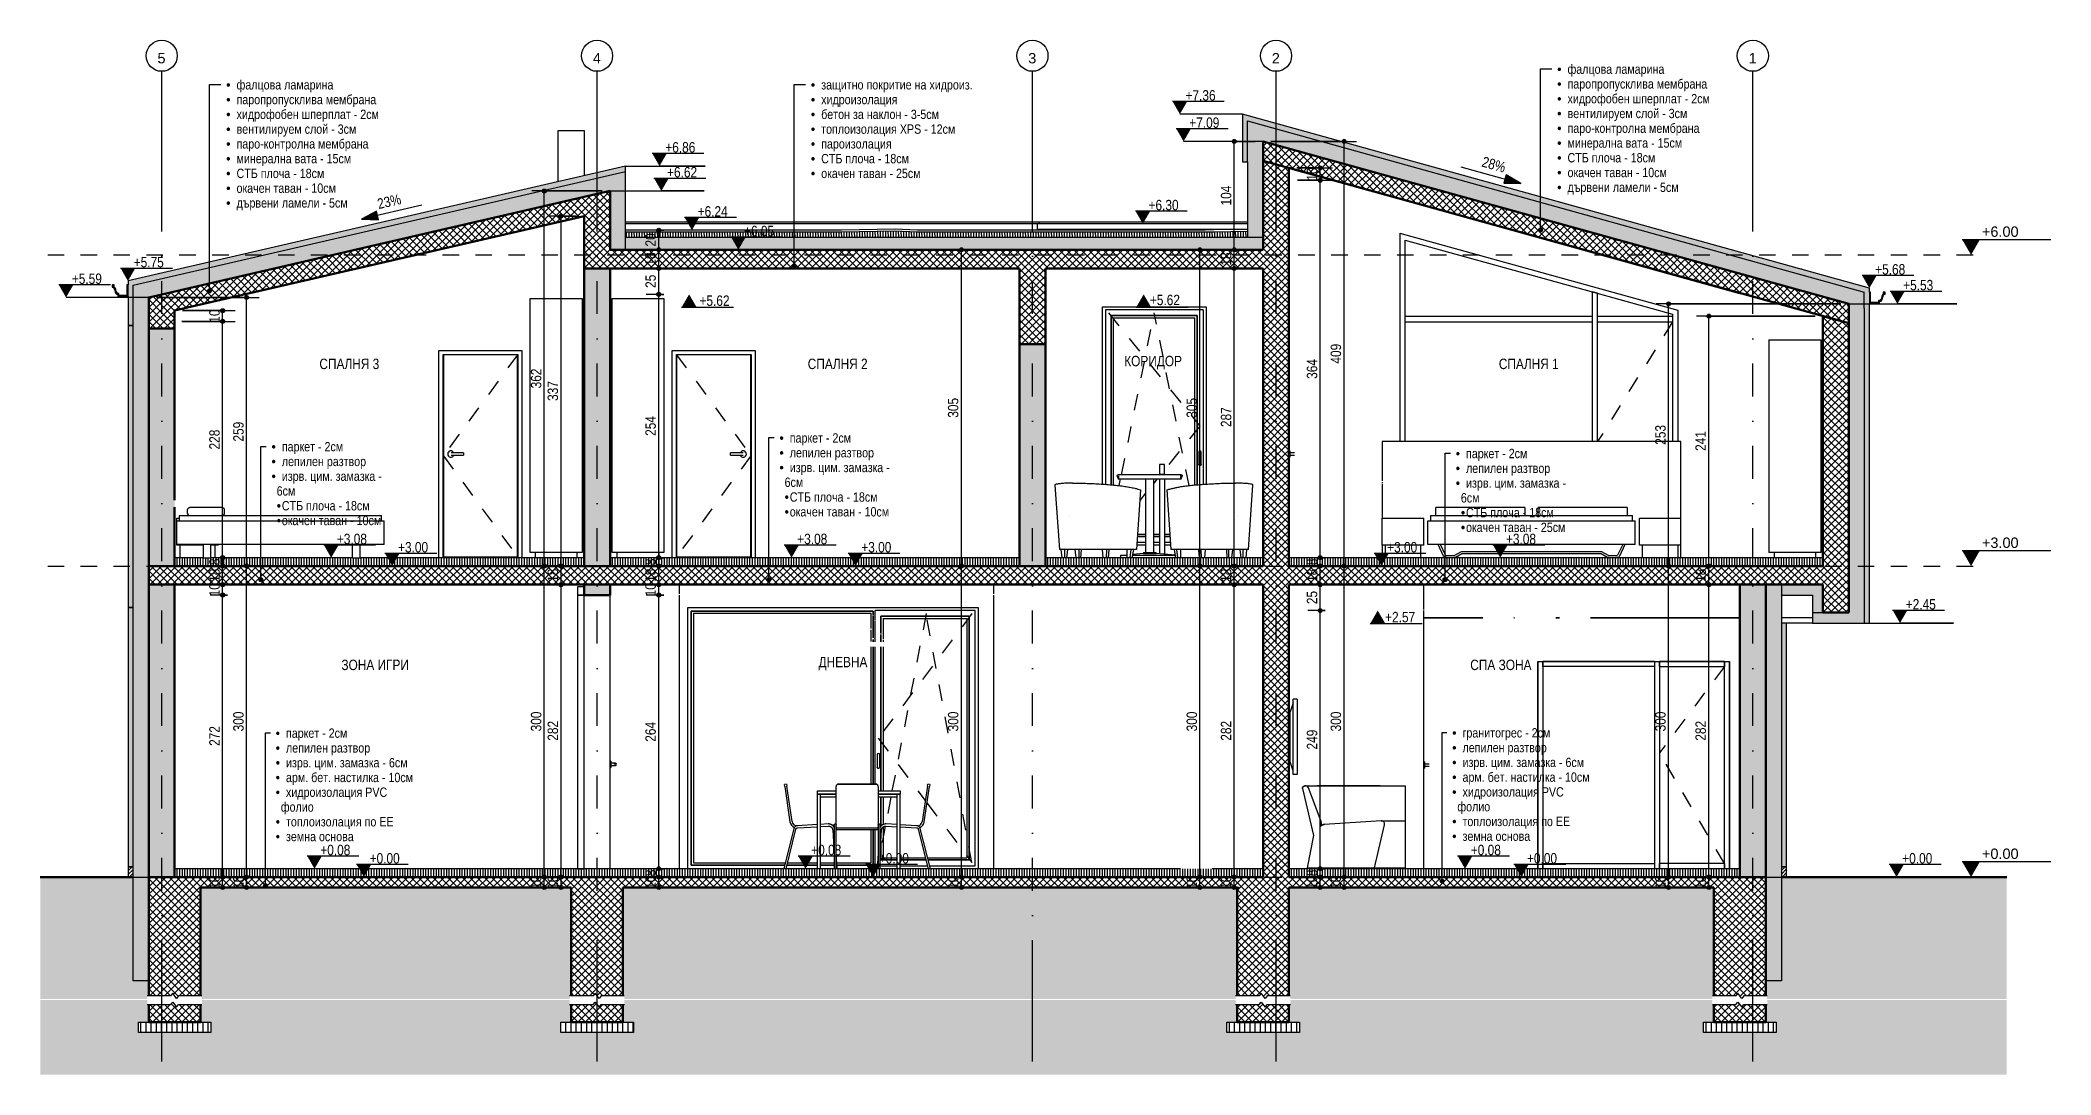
# Model space of a CAD drawing. Header units: centimetres. Extents: x -1889 to 51, y -191 to 807.
import ezdxf

# ---------------------------------------------------------------- set-up
doc = ezdxf.new("R2010")
doc.units = ezdxf.units.CM
doc.linetypes.add('Dash', pattern=[31.75, 15.875, -15.875])
doc.linetypes.add('Dash dot', pattern=[79.375, 31.75, -23.8125, 0, -23.8125])
for name, color, linetype, lineweight in [('A-ANNO-DIMS', 7, 'Continuous', 9), ('A-ANNO-DIMS-50', 7, 'Continuous', 9), ('A-ANNO-NOTE', 7, 'Continuous', 9), ('A-AREA-IDEN', 7, 'Continuous', 9), ('A-DETL-GENF', 7, 'Continuous', 9), ('A-DETL-MBND', 7, 'Continuous', 9), ('A-DOOR', 7, 'Continuous', 9), ('A-DOOR-FRAM', 7, 'Continuous', 15), ('A-FLOR-FNSH', 7, 'Continuous', 9), ('A-FLOR-HRAL', 7, 'Continuous', 9), ('A-FLOR-LEVL', 7, 'Continuous', 9), ('A-FLOR-MCUT', 7, 'Continuous', 9), ('A-FLOR-PATT', 7, 'Continuous', 9), ('A-GENM', 7, 'Continuous', 9), ('A-GLAZ', 7, 'Continuous', 5), ('A-GLAZ-CWMG', 7, 'Continuous', 9), ('A-GLAZ-HDLN', 7, 'Dash', 5), ('A-ROOF', 7, 'Continuous', 9), ('A-ROOF-FNSH', 7, 'Continuous', 9), ('A-ROOF-MCUT', 7, 'Continuous', 9), ('A-ROOF-OTLN', 7, 'Continuous', 9), ('A-ROOF-PATT', 7, 'Continuous', 9), ('A-WALL', 7, 'Continuous', 9), ('A-WALL-FNSH', 7, 'Continuous', 9), ('A-WALL-PATT', 7, 'Continuous', 9), ('E-ELEC-EQPM', 7, 'Continuous', 9), ('G-ANNO-DIMS', 7, 'Continuous', 9), ('G-ANNO-TEXT', 7, 'Continuous', 9), ('I-FURN', 7, 'Continuous', 9), ('I-WALL', 7, 'Continuous', 9), ('S-BEAM', 7, 'Continuous', 9), ('S-COLS', 7, 'Continuous', 9), ('S-GRID', 7, 'Continuous', 9), ('S-GRID-IDEN', 7, 'Continuous', 9)]:
    doc.layers.add(name, color=color, linetype=linetype, lineweight=lineweight)
doc.layers.add('A-DETL', color=7, linetype='Continuous', lineweight=9, true_color=0x008000)
doc.styles.add('Arial', font='arial.ttf', dxfattribs={"height": 10})
doc.styles.add('Arial Narrow', font='ARIALN.TTF', dxfattribs={"height": 10})
doc.styles.add('Arial Narrow_1', font='ARIALN.TTF', dxfattribs={"height": 10})
doc.styles.add('Arial Narrow_2', font='ARIALN.TTF', dxfattribs={"height": 9})
doc.styles.add('Arial Narrow_3', font='ARIALN.TTF', dxfattribs={"height": 10})
doc.dimstyles.new('TEC_DIM', dxfattribs={"dimscale": 30.48, "dimtxt": 10.23431, "dimasz": 0.492126, "dimexe": 0.393701, "dimexo": 0.246063, "dimgap": 0, "dimtad": 1, "dimdec": 0, "dimzin": 0, "dimdsep": 46, "dimtxsty": 'Arial Narrow', "dimblk1": 'DOTSMALL', "dimblk2": 'DOTSMALL', "dimsah": 1, "dimcen": 0.09, "dimazin": 0, "dimtfac": 1, "dimtdec": 4, "dimtix": 1, "dimtmove": 0, "dimatfit": 3, "dimfxl": 0, "dimtvp": 1, "dimtolj": 1, "dimtzin": 0, "dimarcsym": 0})
doc.dimstyles.new('TEC_DIM_1', dxfattribs={"dimscale": 30.48, "dimtxt": 10.23431, "dimasz": 0.492126, "dimexe": 0.393701, "dimexo": 0.246063, "dimgap": 0, "dimtad": 1, "dimdec": 0, "dimzin": 0, "dimdsep": 46, "dimtxsty": 'Arial Narrow_3', "dimblk1": 'DOTSMALL', "dimblk2": 'DOTSMALL', "dimsah": 1, "dimcen": 0.09, "dimazin": 0, "dimtfac": 1, "dimtdec": 4, "dimtix": 1, "dimtmove": 0, "dimatfit": 3, "dimfxl": 0, "dimtvp": 1, "dimtolj": 1, "dimtzin": 0, "dimarcsym": 0})
pattern_1 = [(45, (-1066.009, 333.896), (-3.535534, 3.535534), []), (135, (-1066.009, 333.896), (-3.535534, -3.535534), [])]
pattern_2 = [(45, (-1066.009, 333.896), (-1.767767, 1.767767), [])]
pattern_3 = [(0, (-1066.009, 333.896), (19.05, 19.05), [19.05, -19.05]), (0, (-1066.009, 341.04), (19.05, 19.05), [19.05, -19.05]), (0, (-1066.009, 348.184), (19.05, 19.05), [19.05, -19.05]), (90, (-1063.628, 350.565), (-19.05, 19.05), [19.05, -19.05]), (90, (-1056.484, 350.565), (-19.05, 19.05), [19.05, -19.05]), (90, (-1049.341, 350.565), (-19.05, 19.05), [19.05, -19.05])]

msp = doc.modelspace()

# ---------------------------------------------------------------- texts
at = {"layer": 'A-AREA-IDEN', "char_height": 10, "attachment_point": 8, "line_spacing_factor": 0.949189, "style": 'Arial Narrow_1'}
for s, insert, width in [('\\pt63.5,127,190.5,254,317.5,381,444.5,508,571.5,635,698.5,762,825.5,889,952.5,1016,1079.5,1143,1206.5,1270,1333.5,1397,1460.5,1524,1587.5,1651,1714.5,1778,1841.5,1905,1968.5,2032;{\\fArial Narrow|b0|i0|c204|p34;СПАЛНЯ }3', (-1590.6, 489.8), 58.9), ('\\pt63.5,127,190.5,254,317.5,381,444.5,508,571.5,635,698.5,762,825.5,889,952.5,1016,1079.5,1143,1206.5,1270,1333.5,1397,1460.5,1524,1587.5,1651,1714.5,1778,1841.5,1905,1968.5,2032;{\\fArial Narrow|b0|i0|c204|p34;СПАЛНЯ }2', (-1119.5, 489.8), 58.9), ('\\pt63.5,127,190.5,254,317.5,381,444.5,508,571.5,635,698.5,762,825.5,889,952.5,1016,1079.5,1143,1206.5,1270,1333.5,1397,1460.5,1524,1587.5,1651,1714.5,1778,1841.5,1905,1968.5,2032;{\\fArial Narrow|b0|i0|c204|p34;КОРИДОР}', (-815.2, 489.8), 57.25), ('\\pt63.5,127,190.5,254,317.5,381,444.5,508,571.5,635,698.5,762,825.5,889,952.5,1016,1079.5,1143,1206.5,1270,1333.5,1397,1460.5,1524,1587.5,1651,1714.5,1778,1841.5,1905,1968.5,2032;{\\fArial Narrow|b0|i0|c204|p34;СПАЛНЯ }1', (-452.8, 489.8), 58.9), ('\\pt63.5,127,190.5,254,317.5,381,444.5,508,571.5,635,698.5,762,825.5,889,952.5,1016,1079.5,1143,1206.5,1270,1333.5,1397,1460.5,1524,1587.5,1651,1714.5,1778,1841.5,1905,1968.5,2032;{\\fArial Narrow|b0|i0|c204|p34;ЗОНА ИГРИ}', (-1565.7, 199.5), 66.45), ('\\pt63.5,127,190.5,254,317.5,381,444.5,508,571.5,635,698.5,762,825.5,889,952.5,1016,1079.5,1143,1206.5,1270,1333.5,1397,1460.5,1524,1587.5,1651,1714.5,1778,1841.5,1905,1968.5,2032;{\\fArial Narrow|b0|i0|c204|p34;ДНЕВНА}', (-1114.4, 199.5), 48.6), ('\\pt63.5,127,190.5,254,317.5,381,444.5,508,571.5,635,698.5,762,825.5,889,952.5,1016,1079.5,1143,1206.5,1270,1333.5,1397,1460.5,1524,1587.5,1651,1714.5,1778,1841.5,1905,1968.5,2032;{\\fArial Narrow|b0|i0|c204|p34;СПА ЗОНА}', (-479.7, 199.5), 60.2)]:
    msp.add_mtext(s, dxfattribs=dict(at, insert=insert, width=width))
at = {"layer": 'A-FLOR-LEVL', "char_height": 10, "width": 36.4, "attachment_point": 4, "line_spacing_factor": 0.936439, "style": 'Arial'}
for s, insert in [('\\pt5,10,15,20,25,30,35,40,45,50,55,60,65,70,75,80,85,90,95,100,105,110,115,120,125,130,135,140,145,150,155,160;+6.00', (-15.6, 622.4)), ('\\pt5,10,15,20,25,30,35,40,45,50,55,60,65,70,75,80,85,90,95,100,105,110,115,120,125,130,135,140,145,150,155,160;+3.00', (-15.6, 322.4)), ('\\pt5,10,15,20,25,30,35,40,45,50,55,60,65,70,75,80,85,90,95,100,105,110,115,120,125,130,135,140,145,150,155,160;+0.00', (-15.6, 22.4))]:
    msp.add_mtext(s, dxfattribs=dict(at, insert=insert))
at = {"layer": 'G-ANNO-DIMS', "char_height": 10, "width": 34.754, "attachment_point": 1, "line_spacing_factor": 0.974696, "style": 'Arial Narrow'}
for s, insert in [('+7.36', (-783.9, 758.9)), ('+7.09', (-780.3, 732.6)), ('+6.86', (-1285.8, 708.8)), ('+6.62', (-1284.1, 684.8)), ('+6.24', (-1254.6, 647)), ('+6.30', (-819.6, 653.1)), ('+6.05', (-1209.8, 628.1)), ('+5.59', (-1858.3, 582.1)), ('+5.75', (-1798.6, 598)), ('+5.68', (-118.6, 591.1)), ('+5.53', (-91.6, 575.9)), ('+5.62', (-1252.8, 560.9)), ('+5.62', (-818.3, 561.6)), ('+3.08', (-1602.6, 331.1)), ('+3.08', (-1158.5, 331.1)), ('+3.08', (-474.8, 331.1)), ('+3.00', (-1543.6, 323.1)), ('+3.00', (-1096.7, 323.1)), ('+3.00', (-589.4, 323.1)), ('+2.57', (-591.4, 255.7)), ('+2.45', (-89.1, 268.1)), ('+0.08', (-1618.6, 31.1)), ('+0.00', (-1571, 23.1)), ('+0.08', (-1145, 31.1)), ('+0.00', (-1079.8, 23.1)), ('+0.08', (-508.7, 31.1)), ('+0.00', (-454.5, 23.1)), ('+0.00', (-92.5, 23.1))]:
    msp.add_mtext(s, dxfattribs=dict(at, insert=insert))
at = {"layer": 'G-ANNO-DIMS', "char_height": 10, "width": 27.508, "attachment_point": 1, "line_spacing_factor": 0.974696, "style": 'Arial Narrow'}
for s, insert, rotation in [('28%', (-496.2, 695.1), 344.5), ('23%', (-1564.5, 653.9), 13)]:
    msp.add_mtext(s, dxfattribs=dict(at, insert=insert, rotation=rotation))
at = {"layer": 'G-ANNO-TEXT', "char_height": 9, "attachment_point": 1, "line_spacing_factor": 0.949189, "style": 'Arial Narrow_2'}
for s, insert, width in [('\\pi-5.00004,l5.00004,t9.99999,15.00003,19.99998,25.00002,29.99997,35.00001,39.99996,45,50.00004,54.99999,60.00003,64.99998,70.00002,74.99997,80.00001,84.99996,90,95.00004,99.99999,105.00003,109.99998,115.00002,119.99997,125.00001,129.99996,135,140.00004,144.99999,150.00003,154.99998,160.00002;{\\fSymbol|b0|i0|c2|p18;·^I\\fArial Narrow|b0|i0|c204|p34;фалцова ламарина\\P\\fSymbol|b0|i0|c2|p18;·^I\\fArial Narrow|b0|i0|c204|p34;паропропусклива мембрана\\P\\fSymbol|b0|i0|c2|p18;·^I\\fArial Narrow|b0|i0|c204|p34;хидрофобен шперплат }- 2{\\fArial Narrow|b0|i0|c204|p34;см\\P\\fSymbol|b0|i0|c2|p18;·^I\\fArial Narrow|b0|i0|c204|p34;вентилируем слой }- 3{\\fArial Narrow|b0|i0|c204|p34;см\\P\\fSymbol|b0|i0|c2|p18;·^I\\fArial Narrow|b0|i0|c204|p34;паро}-{\\fArial Narrow|b0|i0|c204|p34;контролна мембрана\\P\\fSymbol|b0|i0|c2|p18;·^I\\fArial Narrow|b0|i0|c204|p34;минерална вата }- 15{\\fArial Narrow|b0|i0|c204|p34;см\\P\\fSymbol|b0|i0|c2|p18;·^I\\fArial Narrow|b0|i0|c204|p34;СТБ плоча }- 18{\\fArial Narrow|b0|i0|c204|p34;см\\P\\fSymbol|b0|i0|c2|p18;·^I\\fArial Narrow|b0|i0|c204|p34;окачен таван }- 10{\\fArial Narrow|b0|i0|c204|p34;см\\P\\fSymbol|b0|i0|c2|p18;·^I\\fArial Narrow|b0|i0|c204|p34;дървени ламели }- 5{\\fArial Narrow|b0|i0|c204|p34;см}', (-425.4, 783.7), 216.6), ('\\pi-5.00004,l5.00004,t9.99999,15.00003,19.99998,25.00002,29.99997,35.00001,39.99996,45,50.00004,54.99999,60.00003,64.99998,70.00002,74.99997,80.00001,84.99996,90,95.00004,99.99999,105.00003,109.99998,115.00002,119.99997,125.00001,129.99996,135,140.00004,144.99999,150.00003,154.99998,160.00002;{\\fSymbol|b0|i0|c2|p18;·^I\\fArial Narrow|b0|i0|c204|p34;фалцова ламарина\\P\\fSymbol|b0|i0|c2|p18;·^I\\fArial Narrow|b0|i0|c204|p34;паропропусклива мембрана\\P\\fSymbol|b0|i0|c2|p18;·^I\\fArial Narrow|b0|i0|c204|p34;хидрофобен шперплат }- 2{\\fArial Narrow|b0|i0|c204|p34;см\\P\\fSymbol|b0|i0|c2|p18;·^I\\fArial Narrow|b0|i0|c204|p34;вентилируем слой }- 3{\\fArial Narrow|b0|i0|c204|p34;см\\P\\fSymbol|b0|i0|c2|p18;·^I\\fArial Narrow|b0|i0|c204|p34;паро}-{\\fArial Narrow|b0|i0|c204|p34;контролна мембрана\\P\\fSymbol|b0|i0|c2|p18;·^I\\fArial Narrow|b0|i0|c204|p34;минерална вата }- 15{\\fArial Narrow|b0|i0|c204|p34;см\\P\\fSymbol|b0|i0|c2|p18;·^I\\fArial Narrow|b0|i0|c204|p34;СТБ плоча }- 18{\\fArial Narrow|b0|i0|c204|p34;см\\P\\fSymbol|b0|i0|c2|p18;·^I\\fArial Narrow|b0|i0|c204|p34;окачен таван }- 10{\\fArial Narrow|b0|i0|c204|p34;см\\P\\fSymbol|b0|i0|c2|p18;·^I\\fArial Narrow|b0|i0|c204|p34;дървени ламели }- 5{\\fArial Narrow|b0|i0|c204|p34;см}', (-1709.4, 768.6), 216.6), ('\\pi-5.00004,l5.00004,t9.99999,15.00003,19.99998,25.00002,29.99997,35.00001,39.99996,45,50.00004,54.99999,60.00003,64.99998,70.00002,74.99997,80.00001,84.99996,90,95.00004,99.99999,105.00003,109.99998,115.00002,119.99997,125.00001,129.99996,135,140.00004,144.99999,150.00003,154.99998,160.00002;{\\fSymbol|b0|i0|c2|p18;·^I\\fArial Narrow|b0|i0|c204|p34;защитно покритие на хидроиз}.\\P{\\fSymbol|b0|i0|c2|p18;·^I\\fArial Narrow|b0|i0|c204|p34;хидроизолация \\P\\fSymbol|b0|i0|c2|p18;·^I\\fArial Narrow|b0|i0|c204|p34;бетон за наклон }- 3-5{\\fArial Narrow|b0|i0|c204|p34;см\\P\\fSymbol|b0|i0|c2|p18;·^I\\fArial Narrow|b0|i0|c204|p34;топлоизолация }XPS - 12{\\fArial Narrow|b0|i0|c204|p34;см\\P\\fSymbol|b0|i0|c2|p18;·^I\\fArial Narrow|b0|i0|c204|p34;пароизолация\\P\\fSymbol|b0|i0|c2|p18;·^I\\fArial Narrow|b0|i0|c204|p34;СТБ плоча }- 18{\\fArial Narrow|b0|i0|c204|p34;см\\P\\fSymbol|b0|i0|c2|p18;·^I\\fArial Narrow|b0|i0|c204|p34;окачен таван }- 25{\\fArial Narrow|b0|i0|c204|p34;см}', (-1145.4, 768.6), 216.6), ('\\pi-5.00004,l5.00004,t9.99999,15.00003,19.99998,25.00002,29.99997,35.00001,39.99996,45,50.00004,54.99999,60.00003,64.99998,70.00002,74.99997,80.00001,84.99996,90,95.00004,99.99999,105.00003,109.99998,115.00002,119.99997,125.00001,129.99996,135,140.00004,144.99999,150.00003,154.99998,160.00002;{\\fSymbol|b0|i0|c2|p18;·^I\\fArial Narrow|b0|i0|c204|p34;паркет }- 2{\\fArial Narrow|b0|i0|c204|p34;см\\P\\fSymbol|b0|i0|c2|p18;·^I\\fArial Narrow|b0|i0|c204|p34;лепилен разтвор \\P\\fSymbol|b0|i0|c2|p18;·^I\\fArial Narrow|b0|i0|c204|p34;изрв}. {\\fArial Narrow|b0|i0|c204|p34;цим}. {\\fArial Narrow|b0|i0|c204|p34;замазка }- \\P\\pi0,t5.00004,9.99999,15.00003,19.99998,25.00002,29.99997,35.00001,39.99996,45,50.00004,54.99999,60.00003,64.99998,70.00002,74.99997,80.00001,84.99996,90,95.00004,99.99999,105.00003,109.99998,115.00002,119.99997,125.00001,129.99996,135,140.00004,144.99999,150.00003,154.99998,160.00002;6{\\fArial Narrow|b0|i0|c204|p34;см \\P\\pi-5.00004,t9.99999,15.00003,19.99998,25.00002,29.99997,35.00001,39.99996,45,50.00004,54.99999,60.00003,64.99998,70.00002,74.99997,80.00001,84.99996,90,95.00004,99.99999,105.00003,109.99998,115.00002,119.99997,125.00001,129.99996,135,140.00004,144.99999,150.00003,154.99998,160.00002;\\fSymbol|b0|i0|c2|p18;·^I\\fArial Narrow|b0|i0|c204|p34;СТБ плоча }- 18{\\fArial Narrow|b0|i0|c204|p34;см\\P\\fSymbol|b0|i0|c2|p18;·^I\\fArial Narrow|b0|i0|c204|p34;окачен таван }- 10{\\fArial Narrow|b0|i0|c204|p34;см}', (-1175.7, 428), 123.927), ('\\pi-5.00004,l5.00004,t9.99999,15.00003,19.99998,25.00002,29.99997,35.00001,39.99996,45,50.00004,54.99999,60.00003,64.99998,70.00002,74.99997,80.00001,84.99996,90,95.00004,99.99999,105.00003,109.99998,115.00002,119.99997,125.00001,129.99996,135,140.00004,144.99999,150.00003,154.99998,160.00002;{\\fSymbol|b0|i0|c2|p18;·^I\\fArial Narrow|b0|i0|c204|p34;паркет }- 2{\\fArial Narrow|b0|i0|c204|p34;см\\P\\fSymbol|b0|i0|c2|p18;·^I\\fArial Narrow|b0|i0|c204|p34;лепилен разтвор \\P\\fSymbol|b0|i0|c2|p18;·^I\\fArial Narrow|b0|i0|c204|p34;изрв}. {\\fArial Narrow|b0|i0|c204|p34;цим}. {\\fArial Narrow|b0|i0|c204|p34;замазка }- \\P\\pi0,t5.00004,9.99999,15.00003,19.99998,25.00002,29.99997,35.00001,39.99996,45,50.00004,54.99999,60.00003,64.99998,70.00002,74.99997,80.00001,84.99996,90,95.00004,99.99999,105.00003,109.99998,115.00002,119.99997,125.00001,129.99996,135,140.00004,144.99999,150.00003,154.99998,160.00002;6{\\fArial Narrow|b0|i0|c204|p34;см \\P\\pi-5.00004,t9.99999,15.00003,19.99998,25.00002,29.99997,35.00001,39.99996,45,50.00004,54.99999,60.00003,64.99998,70.00002,74.99997,80.00001,84.99996,90,95.00004,99.99999,105.00003,109.99998,115.00002,119.99997,125.00001,129.99996,135,140.00004,144.99999,150.00003,154.99998,160.00002;\\fSymbol|b0|i0|c2|p18;·^I\\fArial Narrow|b0|i0|c204|p34;СТБ плоча }- 18{\\fArial Narrow|b0|i0|c204|p34;см\\P\\fSymbol|b0|i0|c2|p18;·^I\\fArial Narrow|b0|i0|c204|p34;окачен таван }- 10{\\fArial Narrow|b0|i0|c204|p34;см}', (-1665.7, 419.6), 123.927), ('\\pi-5.00004,l5.00004,t9.99999,15.00003,19.99998,25.00002,29.99997,35.00001,39.99996,45,50.00004,54.99999,60.00003,64.99998,70.00002,74.99997,80.00001,84.99996,90,95.00004,99.99999,105.00003,109.99998,115.00002,119.99997,125.00001,129.99996,135,140.00004,144.99999,150.00003,154.99998,160.00002;{\\fSymbol|b0|i0|c2|p18;·^I\\fArial Narrow|b0|i0|c204|p34;паркет }- 2{\\fArial Narrow|b0|i0|c204|p34;см\\P\\fSymbol|b0|i0|c2|p18;·^I\\fArial Narrow|b0|i0|c204|p34;лепилен разтвор \\P\\fSymbol|b0|i0|c2|p18;·^I\\fArial Narrow|b0|i0|c204|p34;изрв}. {\\fArial Narrow|b0|i0|c204|p34;цим}. {\\fArial Narrow|b0|i0|c204|p34;замазка }- \\P\\pi0,t5.00004,9.99999,15.00003,19.99998,25.00002,29.99997,35.00001,39.99996,45,50.00004,54.99999,60.00003,64.99998,70.00002,74.99997,80.00001,84.99996,90,95.00004,99.99999,105.00003,109.99998,115.00002,119.99997,125.00001,129.99996,135,140.00004,144.99999,150.00003,154.99998,160.00002;6{\\fArial Narrow|b0|i0|c204|p34;см \\P\\pi-5.00004,t9.99999,15.00003,19.99998,25.00002,29.99997,35.00001,39.99996,45,50.00004,54.99999,60.00003,64.99998,70.00002,74.99997,80.00001,84.99996,90,95.00004,99.99999,105.00003,109.99998,115.00002,119.99997,125.00001,129.99996,135,140.00004,144.99999,150.00003,154.99998,160.00002;\\fSymbol|b0|i0|c2|p18;·^I\\fArial Narrow|b0|i0|c204|p34;СТБ плоча }- 18{\\fArial Narrow|b0|i0|c204|p34;см\\P\\fSymbol|b0|i0|c2|p18;·^I\\fArial Narrow|b0|i0|c204|p34;окачен таван }- 25{\\fArial Narrow|b0|i0|c204|p34;см}', (-523.3, 413), 123.927), ('\\pi-5.00004,l5.00004,t9.99999,15.00003,19.99998,25.00002,29.99997,35.00001,39.99996,45,50.00004,54.99999,60.00003,64.99998,70.00002,74.99997,80.00001,84.99996,90,95.00004,99.99999,105.00003,109.99998,115.00002,119.99997,125.00001,129.99996,135,140.00004,144.99999,150.00003,154.99998,160.00002;{\\fSymbol|b0|i0|c2|p18;·^I\\fArial Narrow|b0|i0|c204|p34;паркет }- 2{\\fArial Narrow|b0|i0|c204|p34;см\\P\\fSymbol|b0|i0|c2|p18;·^I\\fArial Narrow|b0|i0|c204|p34;лепилен разтвор \\P\\fSymbol|b0|i0|c2|p18;·^I\\fArial Narrow|b0|i0|c204|p34;изрв}. {\\fArial Narrow|b0|i0|c204|p34;цим}. {\\fArial Narrow|b0|i0|c204|p34;замазка }- 6{\\fArial Narrow|b0|i0|c204|p34;см \\P\\fSymbol|b0|i0|c2|p18;·^I\\fArial Narrow|b0|i0|c204|p34;арм}. {\\fArial Narrow|b0|i0|c204|p34;бет}. {\\fArial Narrow|b0|i0|c204|p34;настилка }- 10{\\fArial Narrow|b0|i0|c204|p34;см\\P\\fSymbol|b0|i0|c2|p18;·^I\\fArial Narrow|b0|i0|c204|p34;хидроизолация }PVC \\P\\pi0,t5.00004,9.99999,15.00003,19.99998,25.00002,29.99997,35.00001,39.99996,45,50.00004,54.99999,60.00003,64.99998,70.00002,74.99997,80.00001,84.99996,90,95.00004,99.99999,105.00003,109.99998,115.00002,119.99997,125.00001,129.99996,135,140.00004,144.99999,150.00003,154.99998,160.00002;{\\fArial Narrow|b0|i0|c204|p34;фолио\\P\\pi-5.00004,t9.99999,15.00003,19.99998,25.00002,29.99997,35.00001,39.99996,45,50.00004,54.99999,60.00003,64.99998,70.00002,74.99997,80.00001,84.99996,90,95.00004,99.99999,105.00003,109.99998,115.00002,119.99997,125.00001,129.99996,135,140.00004,144.99999,150.00003,154.99998,160.00002;\\fSymbol|b0|i0|c2|p18;·^I\\fArial Narrow|b0|i0|c204|p34;топлоизолация по ЕЕ\\P\\fSymbol|b0|i0|c2|p18;·^I\\fArial Narrow|b0|i0|c204|p34;земна основа}', (-1661.7, 143.3), 136.602), ('\\pi-5.00004,l5.00004,t9.99999,15.00003,19.99998,25.00002,29.99997,35.00001,39.99996,45,50.00004,54.99999,60.00003,64.99998,70.00002,74.99997,80.00001,84.99996,90,95.00004,99.99999,105.00003,109.99998,115.00002,119.99997,125.00001,129.99996,135,140.00004,144.99999,150.00003,154.99998,160.00002;{\\fSymbol|b0|i0|c2|p18;·^I\\fArial Narrow|b0|i0|c204|p34;гранитогрес }- 2{\\fArial Narrow|b0|i0|c204|p34;см\\P\\fSymbol|b0|i0|c2|p18;·^I\\fArial Narrow|b0|i0|c204|p34;лепилен разтвор \\P\\fSymbol|b0|i0|c2|p18;·^I\\fArial Narrow|b0|i0|c204|p34;изрв}. {\\fArial Narrow|b0|i0|c204|p34;цим}. {\\fArial Narrow|b0|i0|c204|p34;замазка }- 6{\\fArial Narrow|b0|i0|c204|p34;см \\P\\fSymbol|b0|i0|c2|p18;·^I\\fArial Narrow|b0|i0|c204|p34;арм}. {\\fArial Narrow|b0|i0|c204|p34;бет}. {\\fArial Narrow|b0|i0|c204|p34;настилка }- 10{\\fArial Narrow|b0|i0|c204|p34;см\\P\\fSymbol|b0|i0|c2|p18;·^I\\fArial Narrow|b0|i0|c204|p34;хидроизолация }PVC \\P\\pi0,t5.00004,9.99999,15.00003,19.99998,25.00002,29.99997,35.00001,39.99996,45,50.00004,54.99999,60.00003,64.99998,70.00002,74.99997,80.00001,84.99996,90,95.00004,99.99999,105.00003,109.99998,115.00002,119.99997,125.00001,129.99996,135,140.00004,144.99999,150.00003,154.99998,160.00002;{\\fArial Narrow|b0|i0|c204|p34;фолио\\P\\pi-5.00004,t9.99999,15.00003,19.99998,25.00002,29.99997,35.00001,39.99996,45,50.00004,54.99999,60.00003,64.99998,70.00002,74.99997,80.00001,84.99996,90,95.00004,99.99999,105.00003,109.99998,115.00002,119.99997,125.00001,129.99996,135,140.00004,144.99999,150.00003,154.99998,160.00002;\\fSymbol|b0|i0|c2|p18;·^I\\fArial Narrow|b0|i0|c204|p34;топлоизолация по ЕЕ\\P\\fSymbol|b0|i0|c2|p18;·^I\\fArial Narrow|b0|i0|c204|p34;земна основа}', (-526.7, 143.6), 136.602)]:
    msp.add_mtext(s, dxfattribs=dict(at, insert=insert, width=width))
at = {"layer": 'S-GRID-IDEN', "char_height": 10, "width": 8.25, "attachment_point": 5, "line_spacing_factor": 0.936439, "style": 'Arial'}
for s, insert in [('\\pt50,100,150,200,250,300,350,400,450,500,550,600,650,700,750,800,850,900,950,1000,1050,1100,1150,1200,1250,1300,1350,1400,1450,1500,1550,1600;5', (-1771.8, 789.7)), ('\\pt50,100,150,200,250,300,350,400,450,500,550,600,650,700,750,800,850,900,950,1000,1050,1100,1150,1200,1250,1300,1350,1400,1450,1500,1550,1600;4', (-1351.8, 789.7)), ('\\pt50,100,150,200,250,300,350,400,450,500,550,600,650,700,750,800,850,900,950,1000,1050,1100,1150,1200,1250,1300,1350,1400,1450,1500,1550,1600;3', (-931.8, 789.7)), ('\\pt50,100,150,200,250,300,350,400,450,500,550,600,650,700,750,800,850,900,950,1000,1050,1100,1150,1200,1250,1300,1350,1400,1450,1500,1550,1600;2', (-696.8, 789.7)), ('\\pt50,100,150,200,250,300,350,400,450,500,550,600,650,700,750,800,850,900,950,1000,1050,1100,1150,1200,1250,1300,1350,1400,1450,1500,1550,1600;1', (-236.8, 789.7))]:
    msp.add_mtext(s, dxfattribs=dict(at, insert=insert))

# ---------------------------------------------------------------- blocks, each defined once
blk = doc.blocks.new('TEC-DOOR-DBL - 145x200-2360308-3-3')
at = {"layer": 'A-DOOR'}
for p, q in [((-1338.3, 111.7), (-1339.1, 111.7)), ((-1339.1, 105.7), (-1338.3, 105.7)), ((-1338.3, 111.7), (-1338.3, 108.7)), ((-1335.3, 109.7), (-1338.3, 109.7)), ((-1338.3, 108.7), (-1338.3, 105.7)), ((-1338.3, 107.7), (-1335.3, 107.7))]:
    blk.add_line(p, q, dxfattribs=at)
at = {"layer": 'A-DOOR', "flags": 128}
for points in [[(-1335, 109.7), (-1335, 109.7), (-1335.1, 109.7), (-1335.1, 109.7), (-1335.2, 109.7), (-1335.3, 109.7), (-1335.3, 109.7), (-1335.3, 109.7)], [(-1335.3, 109.7), (-1335.3, 109.7), (-1335.2, 109.7), (-1335.2, 109.7), (-1335.1, 109.7), (-1335, 109.7), (-1335, 109.7), (-1334.9, 109.7), (-1334.9, 109.7), (-1334.8, 109.7), (-1334.8, 109.7), (-1334.7, 109.7), (-1334.7, 109.7), (-1334.6, 109.7), (-1334.5, 109.7), (-1334.5, 109.7), (-1334.4, 109.7), (-1334.4, 109.7), (-1334.4, 109.7), (-1334.3, 109.7), (-1334.3, 109.7), (-1334.2, 109.7), (-1334.2, 109.7), (-1334.2, 109.7), (-1334.1, 109.7), (-1334.1, 109.7), (-1334, 109.7), (-1334, 109.7), (-1334, 109.7), (-1334, 109.7), (-1333.9, 109.7)], [(-1335.3, 107.7), (-1335.3, 107.7), (-1335.2, 107.7), (-1335.2, 107.7), (-1335.1, 107.7), (-1335, 107.7), (-1335, 107.7), (-1334.9, 107.7), (-1334.9, 107.7), (-1334.8, 107.7), (-1334.8, 107.7), (-1334.7, 107.7), (-1334.7, 107.7), (-1334.6, 107.7), (-1334.5, 107.7), (-1334.5, 107.7), (-1334.4, 107.7), (-1334.4, 107.7), (-1334.4, 107.7), (-1334.3, 107.7), (-1334.3, 107.7), (-1334.2, 107.7), (-1334.2, 107.7), (-1334.2, 107.7), (-1334.1, 107.7), (-1334.1, 107.7), (-1334, 107.7), (-1334, 107.7), (-1334, 107.7), (-1334, 107.7), (-1333.9, 107.7)], [(-1333.9, 107.7), (-1334, 107.7), (-1334, 107.7), (-1334, 107.7), (-1334, 107.7), (-1334.1, 107.7), (-1334.1, 107.7), (-1334.1, 107.7), (-1334.2, 107.7), (-1334.2, 107.7), (-1334.3, 107.7), (-1334.3, 107.7), (-1334.3, 107.7), (-1334.4, 107.7), (-1334.4, 107.7), (-1334.5, 107.7), (-1334.5, 107.7), (-1334.6, 107.7), (-1334.6, 107.7), (-1334.7, 107.7), (-1334.7, 107.7), (-1334.8, 107.7), (-1334.9, 107.7), (-1334.9, 107.7), (-1335, 107.7), (-1335, 107.7), (-1335.1, 107.7), (-1335.1, 107.7), (-1335.2, 107.7), (-1335.3, 107.7), (-1335.3, 107.7), (-1335.3, 107.7)], [(-1333.9, 109.7), (-1334, 109.7), (-1334, 109.7), (-1334, 109.7), (-1334, 109.7), (-1334.1, 109.7), (-1334.1, 109.7), (-1334.1, 109.7), (-1334.2, 109.7), (-1334.2, 109.7), (-1334.3, 109.7), (-1334.3, 109.7), (-1334.3, 109.7), (-1334.4, 109.7), (-1334.4, 109.7), (-1334.5, 109.7), (-1334.5, 109.7), (-1334.6, 109.7), (-1334.6, 109.7), (-1334.7, 109.7), (-1334.7, 109.7), (-1334.8, 109.7), (-1334.9, 109.7), (-1334.9, 109.7)]]:
    blk.add_lwpolyline(points, dxfattribs=at)
at = {"layer": 'A-DOOR'}
for start, end in [(0, 180), (180, 0)]:
    blk.add_arc((-1333.8, 108.7), 1, start, end, dxfattribs=at)
blk = doc.blocks.new('TEC_DOOR-INT - 80x200-2358330-3-3')
at = {"layer": 'A-DOOR', "linetype": 'Dash'}
for p, q in [((-1274.9, 503.8), (-1203.3, 406.3)), ((-1203.3, 406.3), (-1274.9, 308.8))]:
    blk.add_line(p, q, dxfattribs=at)
at = {"layer": 'A-DOOR', "lineweight": 15}
for p, q in [((-1203.3, 503.8), (-1274.9, 503.8)), ((-1274.9, 503.8), (-1274.9, 308.8)), ((-1203.3, 308.8), (-1203.3, 503.8)), ((-1274.9, 308.8), (-1203.3, 308.8))]:
    blk.add_line(p, q, dxfattribs=at)
at = {"layer": 'A-DOOR'}
for p, q in [((-1212.3, 409), (-1222.8, 409)), ((-1222.8, 408), (-1222.8, 409)), ((-1222.8, 407), (-1222.8, 408)), ((-1222.8, 407), (-1212.3, 407))]:
    blk.add_line(p, q, dxfattribs=at)
at = {"layer": 'A-DOOR', "flags": 128}
for points in [[(-1210.8, 409), (-1210.8, 409), (-1210.8, 409), (-1210.9, 409), (-1210.9, 409), (-1210.9, 409), (-1210.9, 409), (-1210.9, 409), (-1210.9, 409), (-1210.9, 409), (-1211, 409), (-1211, 409), (-1211, 409), (-1211, 409), (-1211.1, 409), (-1211.1, 409), (-1211.1, 409), (-1211.2, 409), (-1211.2, 409), (-1211.3, 409), (-1211.3, 409), (-1211.3, 409), (-1211.4, 409), (-1211.4, 409), (-1211.5, 409), (-1211.5, 409), (-1211.6, 409), (-1211.6, 409), (-1211.7, 409), (-1211.7, 409), (-1211.8, 409), (-1211.9, 409), (-1211.9, 409), (-1212, 409), (-1212, 409), (-1212.1, 409), (-1212.1, 409), (-1212.2, 409), (-1212.3, 409), (-1212.3, 409), (-1212.3, 409)], [(-1212.3, 407), (-1212.3, 407), (-1212.2, 407), (-1212.2, 407), (-1212.1, 407), (-1212, 407), (-1212, 407), (-1211.9, 407), (-1211.9, 407), (-1211.8, 407), (-1211.8, 407), (-1211.7, 407), (-1211.7, 407), (-1211.6, 407), (-1211.5, 407), (-1211.5, 407), (-1211.4, 407), (-1211.4, 407), (-1211.4, 407), (-1211.3, 407), (-1211.3, 407), (-1211.2, 407), (-1211.2, 407), (-1211.2, 407), (-1211.1, 407), (-1211.1, 407), (-1211, 407), (-1211, 407), (-1211, 407), (-1211, 407), (-1210.9, 407), (-1210.9, 407), (-1210.9, 407), (-1210.9, 407), (-1210.9, 407), (-1210.9, 407), (-1210.9, 407), (-1210.8, 407), (-1210.8, 407), (-1210.8, 407)]]:
    blk.add_lwpolyline(points, dxfattribs=at)
at = {"layer": 'A-DOOR'}
for start, end in [(360, 160.3657), (199.5633, 360)]:
    blk.add_arc((-1210.6, 408), 3, start, end, dxfattribs=at)
at = {"layer": 'A-DOOR-FRAM'}
for p, q in [((-1279.1, 508), (-1199.1, 508)), ((-1279.1, 308), (-1279.1, 508)), ((-1199.1, 508), (-1199.1, 308)), ((-1275.1, 504), (-1203.1, 504)), ((-1275.1, 308), (-1275.1, 504)), ((-1203.1, 504), (-1203.1, 308))]:
    blk.add_line(p, q, dxfattribs=at)
blk = doc.blocks.new('TEC_DOOR-INT - 80x200-2358332-3-3')
at = {"layer": 'A-DOOR', "linetype": 'Dash'}
for p, q in [((-1428.3, 503.8), (-1499.9, 406.3)), ((-1499.9, 406.3), (-1428.3, 308.8))]:
    blk.add_line(p, q, dxfattribs=at)
at = {"layer": 'A-DOOR', "lineweight": 15}
for p, q in [((-1499.9, 503.8), (-1499.9, 308.8)), ((-1428.3, 503.8), (-1499.9, 503.8)), ((-1428.3, 308.8), (-1428.3, 503.8)), ((-1499.9, 308.8), (-1428.3, 308.8))]:
    blk.add_line(p, q, dxfattribs=at)
at = {"layer": 'A-DOOR'}
for p, q in [((-1480.4, 409), (-1490.9, 409)), ((-1480.4, 409), (-1480.4, 408)), ((-1480.4, 408), (-1480.4, 407)), ((-1490.9, 407), (-1480.4, 407))]:
    blk.add_line(p, q, dxfattribs=at)
at = {"layer": 'A-DOOR', "flags": 128}
for points in [[(-1490.9, 409), (-1491, 409), (-1491.1, 409), (-1491.1, 409), (-1491.2, 409), (-1491.2, 409), (-1491.3, 409), (-1491.4, 409), (-1491.4, 409), (-1491.5, 409), (-1491.5, 409), (-1491.6, 409), (-1491.6, 409), (-1491.7, 409), (-1491.7, 409), (-1491.8, 409), (-1491.8, 409), (-1491.9, 409), (-1491.9, 409), (-1492, 409), (-1492, 409), (-1492.1, 409), (-1492.1, 409), (-1492.1, 409), (-1492.2, 409), (-1492.2, 409), (-1492.2, 409), (-1492.3, 409), (-1492.3, 409), (-1492.3, 409), (-1492.3, 409), (-1492.4, 409), (-1492.4, 409), (-1492.4, 409), (-1492.4, 409), (-1492.4, 409), (-1492.4, 409), (-1492.4, 409), (-1492.4, 409), (-1492.4, 409)], [(-1492.4, 407), (-1492.4, 407), (-1492.4, 407), (-1492.4, 407), (-1492.4, 407), (-1492.4, 407), (-1492.4, 407), (-1492.4, 407), (-1492.4, 407), (-1492.3, 407), (-1492.3, 407), (-1492.3, 407), (-1492.3, 407), (-1492.2, 407), (-1492.2, 407), (-1492.2, 407), (-1492.1, 407), (-1492.1, 407), (-1492.1, 407), (-1492, 407), (-1492, 407), (-1491.9, 407), (-1491.9, 407), (-1491.9, 407), (-1491.8, 407), (-1491.8, 407), (-1491.7, 407), (-1491.7, 407), (-1491.6, 407), (-1491.5, 407), (-1491.5, 407), (-1491.4, 407), (-1491.4, 407), (-1491.3, 407), (-1491.3, 407), (-1491.2, 407), (-1491.1, 407), (-1491.1, 407), (-1491, 407), (-1491, 407), (-1490.9, 407)]]:
    blk.add_lwpolyline(points, dxfattribs=at)
at = {"layer": 'A-DOOR'}
for start, end in [(19.6343, 180), (180, 340.4367)]:
    blk.add_arc((-1492.7, 408), 3, start, end, dxfattribs=at)
at = {"layer": 'A-DOOR-FRAM'}
for p, q in [((-1504.1, 308), (-1504.1, 508)), ((-1504.1, 508), (-1424.1, 508)), ((-1424.1, 508), (-1424.1, 308)), ((-1500.1, 308), (-1500.1, 504)), ((-1500.1, 504), (-1428.1, 504)), ((-1428.1, 504), (-1428.1, 308))]:
    blk.add_line(p, q, dxfattribs=at)
blk = doc.blocks.new('ЛЕГЛО - ДВОЙНО - 200x200cm-2336722-3-3')
at = {"layer": 'I-FURN', "color": 253, "true_color": 0xaaaaaa}
for p, q in [((-456.5, 356.3), (-542.5, 356.3)), ((-542.5, 353.7), (-542.5, 356.3)), ((-542.5, 351.2), (-542.5, 353.7)), ((-542.5, 348.6), (-542.5, 351.2)), ((-456.5, 356.3), (-456.5, 353.7)), ((-456.5, 353.7), (-456.5, 351.2)), ((-456.5, 351.2), (-456.5, 348.6)), ((-357.8, 356.3), (-443.8, 356.3)), ((-443.8, 353.7), (-443.8, 356.3)), ((-443.8, 351.2), (-443.8, 353.7)), ((-443.8, 348.6), (-443.8, 351.2)), ((-357.8, 356.3), (-357.8, 353.7)), ((-357.8, 353.7), (-357.8, 351.2)), ((-357.8, 351.2), (-357.8, 348.6)), ((-594.1, 346), (-554.1, 346)), ((-594.1, 320), (-594.1, 346)), ((-554.1, 320), (-554.1, 346)), ((-550.1, 343.6), (-350.1, 343.6)), ((-550.1, 320.7), (-550.1, 343.6)), ((-547.6, 348.6), (-547.6, 343.6)), ((-547.6, 348.6), (-545.1, 348.6)), ((-545.1, 348.6), (-355.2, 348.6)), ((-355.2, 348.6), (-352.7, 348.6)), ((-352.7, 343.6), (-352.7, 348.6)), ((-350.1, 320.7), (-350.1, 343.6)), ((-346.1, 346), (-306.1, 346)), ((-346.1, 320), (-346.1, 346)), ((-306.1, 320), (-306.1, 346)), ((-554.1, 320), (-594.1, 320)), ((-591.1, 308), (-591.1, 320)), ((-557.1, 320), (-557.1, 308)), ((-350.1, 320.7), (-550.1, 320.7)), ((-534.9, 309.5), (-540.2, 320.7)), ((-533.2, 310.3), (-538.1, 320.7)), ((-533.2, 310.3), (-538, 320.7)), ((-518, 313.7), (-524.4, 310)), ((-517.4, 311.8), (-523.5, 308.3)), ((-517.5, 311.8), (-523.5, 308.3)), ((-382.3, 313.7), (-518, 313.7)), ((-382.8, 311.8), (-517.5, 311.8)), ((-376.8, 308.3), (-382.8, 311.8)), ((-375.9, 310), (-382.3, 313.7)), ((-362.2, 320.7), (-367.1, 310.3)), ((-360.1, 320.7), (-365.4, 309.5)), ((-306.1, 320), (-346.1, 320)), ((-343.1, 308), (-343.1, 320)), ((-309.1, 320), (-309.1, 308)), ((-524.8, 309.9), (-532.6, 309.9)), ((-524.8, 308), (-532.6, 308)), ((-367.7, 309.9), (-375.5, 309.9)), ((-367.7, 308), (-375.5, 308))]:
    blk.add_line(p, q, dxfattribs=at)
for centre, radius, start, end in [((-532.6, 310.5), 2.54, 205, 270), ((-532.6, 310.5), 0.635, 205, 270), ((-532.6, 310.5), 0.635, 205, 270), ((-524.8, 310.5), 0.635, 270, 300), ((-524.8, 310.5), 2.54, 270, 300), ((-524.7, 310.5), 2.54, 285, 300), ((-375.5, 310.5), 2.54, 240, 270), ((-375.5, 310.5), 0.635, 240, 270), ((-367.7, 310.5), 0.635, 270, 335), ((-367.7, 310.5), 2.54, 270, 335)]:
    blk.add_arc(centre, radius, start, end, dxfattribs=at)
blk = doc.blocks.new('ГАРДЕРОБ - Гардероб 210-2502721-3-3')
at = {"layer": 'I-FURN', "color": 253, "true_color": 0xaaaaaa}
for p, q in [((-221.1, 518), (-171.1, 518)), ((-221.1, 518), (-221.1, 313)), ((-171.1, 518), (-171.1, 313)), ((-171.1, 313), (-221.1, 313)), ((-216.1, 313), (-216.1, 308)), ((-176.1, 313), (-176.1, 308))]:
    blk.add_line(p, q, dxfattribs=at)
blk = doc.blocks.new('Rectangular Mullion - TEC_DOGRAMA_TERASI_EX-2486679-3-3')
at = {"layer": 'A-GLAZ-CWMG'}
blk.add_line((-314.1, 538), (-314.1, 420), dxfattribs=at)
blk = doc.blocks.new('Rectangular Mullion - TEC_DOGRAMA_TERASI_EX-2493950-3-3')
at = {"layer": 'A-GLAZ-CWMG'}
blk.add_line((-572.1, 538), (-572.1, 614.4), dxfattribs=at)
blk = doc.blocks.new('Rectangular Mullion - TEC_DOGRAMA_TERASI_INT-2486674-3-3')
at = {"layer": 'A-GLAZ-CWMG'}
for p, q in [((-391.6, 538), (-391.6, 420)), ((-386.6, 420), (-386.6, 538))]:
    blk.add_line(p, q, dxfattribs=at)
blk = doc.blocks.new('TEC_DOOR-INT - 80x200-V1-3-3')
at = {"layer": 'A-DOOR'}
for p, q in [((-683.3, 411), (-684.1, 411)), ((-683.3, 411), (-683.3, 408)), ((-680.3, 409), (-683.3, 409)), ((-683.3, 408), (-683.3, 405)), ((-684.1, 405), (-683.3, 405)), ((-683.3, 407), (-680.3, 407))]:
    blk.add_line(p, q, dxfattribs=at)
at = {"layer": 'A-DOOR', "flags": 128}
for points in [[(-678.8, 409), (-678.8, 409), (-678.8, 409), (-678.9, 409), (-678.9, 409), (-678.9, 409), (-678.9, 409), (-678.9, 409), (-678.9, 409), (-678.9, 409), (-679, 409), (-679, 409), (-679, 409), (-679, 409), (-679.1, 409), (-679.1, 409), (-679.1, 409), (-679.2, 409), (-679.2, 409), (-679.3, 409), (-679.3, 409), (-679.3, 409), (-679.4, 409), (-679.4, 409), (-679.5, 409), (-679.5, 409), (-679.6, 409), (-679.6, 409), (-679.7, 409), (-679.7, 409), (-679.8, 409), (-679.9, 409), (-679.9, 409), (-680, 409), (-680, 409), (-680.1, 409), (-680.1, 409), (-680.2, 409), (-680.3, 409), (-680.3, 409), (-680.3, 409)], [(-680.3, 407), (-680.3, 407), (-680.2, 407), (-680.2, 407), (-680.1, 407), (-680, 407), (-680, 407), (-679.9, 407), (-679.9, 407), (-679.8, 407), (-679.8, 407), (-679.7, 407), (-679.7, 407), (-679.6, 407), (-679.5, 407), (-679.5, 407), (-679.4, 407), (-679.4, 407), (-679.4, 407), (-679.3, 407), (-679.3, 407), (-679.2, 407), (-679.2, 407), (-679.2, 407), (-679.1, 407), (-679.1, 407), (-679, 407), (-679, 407), (-679, 407), (-679, 407), (-678.9, 407), (-678.9, 407), (-678.9, 407), (-678.9, 407), (-678.9, 407), (-678.9, 407), (-678.9, 407), (-678.8, 407), (-678.8, 407), (-678.8, 407)]]:
    blk.add_lwpolyline(points, dxfattribs=at)
blk = doc.blocks.new('TU SF 1 - Schiebetüre Aufgesetzt - ML - 885 x 2135-2435080-3-3')
at = {"layer": 'A-DOOR', "lineweight": 15}
for p, q in [((-1364.1, 272), (-1370.6, 272)), ((-1370.6, 272), (-1370.6, 8)), ((-1364.1, 8), (-1364.1, 272)), ((-1370.6, 8), (-1364.1, 8))]:
    blk.add_line(p, q, dxfattribs=at)
at = {"layer": 'A-DOOR-FRAM'}
for p, q in [((-1364.1, 280), (-1370.6, 280)), ((-1370.6, 280), (-1370.6, 272)), ((-1370.6, 272), (-1364.1, 272)), ((-1364.1, 272), (-1364.1, 280))]:
    blk.add_line(p, q, dxfattribs=at)
blk = doc.blocks.new('TEC_CHIMNEY-2P - TEC_CHIMNEY-2P-2377915-3-3')
at = {"layer": 'A-GENM'}
for p, q in [((-1389.1, 720), (-1364.1, 720)), ((-1389.1, 670.7), (-1389.1, 720)), ((-1364.1, 720), (-1364.1, 676.5))]:
    blk.add_line(p, q, dxfattribs=at)
blk = doc.blocks.new('Furniture_Crescent_Armchair - 870x580x380mm-1824840-3-3')
at = {"layer": 'I-FURN', "color": 253, "true_color": 0xaaaaaa}
for p, q in [((-910, 378.1), (-905.6, 316)), ((-893.1, 379.9), (-888.1, 379.9)), ((-827.4, 373.5), (-831.3, 316)), ((-890.7, 316), (-905.6, 316)), ((-904.1, 316), (-903.4, 308)), ((-900.4, 308), (-900.3, 316)), ((-897.9, 316), (-898.6, 308)), ((-885.7, 316), (-890.7, 316)), ((-890.6, 316), (-889.8, 308)), ((-886.8, 316), (-886.8, 308)), ((-841.2, 316), (-885.7, 316)), ((-884.9, 308), (-884.4, 316)), ((-863.3, 308), (-864, 316)), ((-860.2, 316), (-860.4, 308)), ((-857.8, 316), (-858.5, 308)), ((-831.3, 316), (-841.2, 316)), ((-840.4, 316), (-840.4, 308)), ((-836.6, 316), (-837.5, 308)), ((-834.2, 316), (-835.6, 308)), ((-900.4, 308), (-903.4, 308)), ((-898.6, 308), (-900.4, 308)), ((-860.4, 308), (-863.3, 308)), ((-858.5, 308), (-860.4, 308)), ((-837.5, 308), (-840.4, 308)), ((-835.6, 308), (-837.5, 308))]:
    blk.add_line(p, q, dxfattribs=at)
at = {"layer": 'I-FURN', "color": 253, "true_color": 0xaaaaaa, "flags": 128}
blk.add_lwpolyline([(-895.6, 348), (-895.5, 348), (-895.4, 348)], dxfattribs=at)
at = {"layer": 'I-FURN', "color": 253, "true_color": 0xaaaaaa}
for points, knots in [([(-893.1, 379.9), (-894.2, 379.9), (-896.3, 379.8), (-900.1, 379.8), (-904.2, 379.5), (-907.7, 379.1), (-909.7, 378.6), (-910, 378.2), (-910, 378)], [-1, -1, -1, -1, -0.9338235, -0.8676471, -0.7352941, -0.6029412, -0.4705882, -0.3529412, -0.3529412, -0.3529412, -0.3529412]), ([(-888.1, 379.9), (-887.1, 379.9), (-885.2, 379.8), (-881, 379.8), (-875.6, 379.6), (-868.8, 379.3), (-861.8, 378.8), (-854.7, 378.3), (-848, 377.6), (-843.1, 376.9), (-839.8, 376.4), (-838.3, 376.1), (-837.7, 376)], [0, 0, 0, 0, 0.058824, 0.117647, 0.235294, 0.352941, 0.470588, 0.602941, 0.735294, 0.867647, 0.933824, 1, 1, 1, 1]), ([(-837.7, 376), (-835.9, 375.7), (-833.2, 375.1), (-829.8, 374.2), (-828.2, 373.7), (-827.4, 373.5)], [0, 0, 0, 0, 0.4, 0.7, 1, 1, 1, 1])]:
    blk.add_open_spline(points, degree=3, knots=knots, dxfattribs=at)
blk = doc.blocks.new('Furniture_Table_Cafe - Furniture_Table_Cafe-1825741-3-3')
at = {"layer": 'I-FURN', "color": 253, "true_color": 0xaaaaaa}
for p, q in [((-848.5, 388), (-848.5, 387.4)), ((-788.5, 387.3), (-788.5, 388)), ((-849.8, 386.6), (-848.8, 384)), ((-848.8, 384), (-811.9, 384)), ((-848.5, 386.8), (-848.5, 384)), ((-822.5, 384), (-822.5, 312.9)), ((-814.5, 312.9), (-814.5, 384)), ((-811.9, 384), (-788.2, 384)), ((-788.5, 384), (-788.5, 387)), ((-788.2, 384), (-787.2, 386.6)), ((-840.4, 310.5), (-846.5, 310)), ((-824.6, 311.9), (-835.1, 311)), ((-824.6, 312.9), (-824.6, 311.9)), ((-824.6, 312.9), (-817.2, 312.9)), ((-824.6, 311.9), (-817.2, 311.9)), ((-817.2, 312.9), (-812.4, 312.9)), ((-817.2, 311.9), (-812.4, 311.9)), ((-812.4, 311.9), (-812.4, 312.9)), ((-793.7, 310.3), (-812.4, 311.9)), ((-846.5, 310), (-846.5, 308)), ((-840.6, 310), (-846.3, 310)), ((-812.4, 310), (-835.3, 310)), ((-793.6, 310), (-812.4, 310))]:
    blk.add_line(p, q, dxfattribs=at)
at = {"layer": 'I-FURN', "color": 253, "true_color": 0xaaaaaa, "flags": 128}
for points in [[(-849.8, 386.6), (-849.8, 386.7), (-849.8, 386.7), (-849.8, 386.8), (-849.8, 386.8), (-849.8, 386.8), (-849.8, 386.9), (-849.8, 386.9), (-849.8, 387), (-849.8, 387), (-849.8, 387), (-849.8, 387.1), (-849.8, 387.1), (-849.8, 387.2), (-849.8, 387.2), (-849.8, 387.2), (-849.8, 387.3), (-849.8, 387.3), (-849.8, 387.3), (-849.8, 387.4), (-849.8, 387.4), (-849.7, 387.5), (-849.7, 387.5), (-849.7, 387.5), (-849.7, 387.6), (-849.7, 387.6), (-849.6, 387.6), (-849.6, 387.7), (-849.6, 387.7), (-849.5, 387.7), (-849.5, 387.7), (-849.5, 387.8), (-849.5, 387.8), (-849.4, 387.8), (-849.4, 387.8), (-849.4, 387.9), (-849.3, 387.9), (-849.3, 387.9), (-849.3, 387.9), (-849.2, 387.9), (-849.2, 387.9), (-849.1, 388), (-849.1, 388), (-849.1, 388), (-849, 388), (-849, 388), (-848.9, 388), (-848.9, 388), (-848.9, 388), (-848.8, 388)], [(-811.9, 388), (-813.1, 388), (-814.3, 388), (-815.5, 388), (-816.7, 388), (-817.9, 388), (-819.1, 388), (-820.4, 388), (-821.6, 388), (-822.8, 388), (-824, 388), (-825.2, 388), (-826.3, 388), (-827.5, 388), (-828.7, 388), (-829.8, 388), (-830.9, 388), (-832, 388), (-833.1, 388), (-834.1, 388), (-835.2, 388), (-836.2, 388), (-837.2, 388), (-838.1, 388), (-839, 388), (-839.9, 388), (-840.7, 388), (-841.5, 388), (-842.3, 388), (-843, 388), (-843.7, 388), (-844.4, 388), (-845, 388), (-845.6, 388), (-846.1, 388), (-846.6, 388), (-847, 388), (-847.4, 388), (-847.8, 388), (-848.1, 388), (-848.3, 388), (-848.5, 388), (-848.7, 388), (-848.8, 388), (-848.8, 388), (-848.8, 388)], [(-848.8, 388), (-848.8, 388), (-848.8, 388), (-848.6, 388), (-848.5, 388), (-848.2, 388)], [(-788.1, 388), (-788.1, 388), (-788.2, 388), (-788.3, 388), (-788.5, 388), (-788.7, 388), (-789, 388), (-789.3, 388), (-789.6, 388), (-790, 388), (-790.5, 388), (-791, 388), (-791.5, 388), (-792.1, 388), (-792.7, 388), (-793.4, 388), (-794.1, 388), (-794.8, 388), (-795.6, 388), (-796.4, 388), (-797.3, 388), (-798.2, 388), (-799.1, 388), (-800.1, 388), (-801, 388), (-802.1, 388), (-803.1, 388), (-804.1, 388), (-805.2, 388), (-806.3, 388), (-807.5, 388), (-808.6, 388), (-809.8, 388), (-810.9, 388), (-811.9, 388)], [(-788.7, 388), (-788.6, 388), (-788.4, 388), (-788.3, 388), (-788.2, 388), (-788.1, 388), (-788.1, 388)], [(-788.1, 388), (-788, 388), (-788, 388), (-788, 388), (-787.9, 388), (-787.9, 388), (-787.8, 388), (-787.8, 388), (-787.8, 387.9), (-787.7, 387.9), (-787.7, 387.9), (-787.7, 387.9), (-787.6, 387.9), (-787.6, 387.9), (-787.6, 387.8), (-787.5, 387.8), (-787.5, 387.8), (-787.5, 387.8), (-787.4, 387.8), (-787.4, 387.7), (-787.4, 387.7), (-787.3, 387.7), (-787.3, 387.6), (-787.3, 387.6), (-787.3, 387.6), (-787.2, 387.5), (-787.2, 387.5), (-787.2, 387.5), (-787.2, 387.4), (-787.2, 387.4), (-787.2, 387.4), (-787.1, 387.3), (-787.1, 387.3), (-787.1, 387.2), (-787.1, 387.2), (-787.1, 387.2), (-787.1, 387.1), (-787.1, 387.1), (-787.1, 387.1), (-787.1, 387), (-787.1, 387), (-787.1, 386.9), (-787.1, 386.9), (-787.1, 386.9), (-787.1, 386.8), (-787.1, 386.8), (-787.1, 386.7), (-787.1, 386.7), (-787.1, 386.7), (-787.2, 386.6)]]:
    blk.add_lwpolyline(points, dxfattribs=at)
blk = doc.blocks.new('Furniture_Crescent_Armchair - 870x580x380mm-1673152-3-3')
at = {"layer": 'I-FURN', "color": 253, "true_color": 0xaaaaaa}
for p, q in [((-797.7, 316), (-801.5, 373.5)), ((-740.8, 379.9), (-735.8, 379.9)), ((-723.3, 316), (-719, 378.1)), ((-787.7, 316), (-797.7, 316)), ((-793.3, 308), (-794.7, 316)), ((-791.4, 308), (-792.3, 316)), ((-788.5, 308), (-788.5, 316)), ((-743.2, 316), (-787.7, 316)), ((-770.4, 308), (-771.1, 316)), ((-768.5, 308), (-768.7, 316)), ((-764.9, 316), (-765.6, 308)), ((-744.5, 316), (-744, 308)), ((-738.2, 316), (-743.2, 316)), ((-742.1, 308), (-742.1, 316)), ((-739.2, 308), (-738.3, 316)), ((-723.3, 316), (-738.2, 316)), ((-730.4, 308), (-731.1, 316)), ((-728.6, 316), (-728.5, 308)), ((-725.5, 308), (-724.8, 316)), ((-791.4, 308), (-793.3, 308)), ((-788.5, 308), (-791.4, 308)), ((-768.5, 308), (-770.4, 308)), ((-765.6, 308), (-768.5, 308)), ((-728.5, 308), (-730.4, 308)), ((-725.5, 308), (-728.5, 308))]:
    blk.add_line(p, q, dxfattribs=at)
at = {"layer": 'I-FURN', "color": 253, "true_color": 0xaaaaaa, "flags": 128}
blk.add_lwpolyline([(-733.5, 348), (-733.4, 348), (-733.3, 348)], dxfattribs=at)
at = {"layer": 'I-FURN', "color": 253, "true_color": 0xaaaaaa}
for points, knots in [([(-801.5, 373.5), (-800.5, 373.8), (-798.5, 374.4), (-795, 375.2), (-792.6, 375.7), (-791.3, 376)], [0, 0, 0, 0, 0.4, 0.7, 1, 1, 1, 1]), ([(-791.3, 376), (-790.7, 376.1), (-789.4, 376.4), (-786.5, 376.8), (-782.3, 377.4), (-776.5, 378), (-769.9, 378.6), (-762.6, 379.1), (-755, 379.5), (-748.8, 379.8), (-744.1, 379.8), (-741.9, 379.9), (-740.8, 379.9)], [0, 0, 0, 0, 0.058824, 0.117647, 0.235294, 0.352941, 0.470588, 0.602941, 0.735294, 0.867647, 0.933824, 1, 1, 1, 1]), ([(-719, 378), (-718.9, 378.1), (-719, 378.4), (-719.9, 378.8), (-722.3, 379.3), (-725.8, 379.6), (-729.5, 379.8), (-733, 379.8), (-734.8, 379.9), (-735.8, 379.9)], [-0.6470588, -0.6470588, -0.6470588, -0.6470588, -0.6029412, -0.4705882, -0.3529412, -0.2352941, -0.1176471, -0.0588235, 0, 0, 0, 0])]:
    blk.add_open_spline(points, degree=3, knots=knots, dxfattribs=at)
blk = doc.blocks.new('TEC-GLASSDOOR - TEC-GLASSDOOR-2486681-3-3')
at = {"layer": 'A-DOOR', "linetype": 'Dash'}
blk.add_line((-314.1, 535.5), (-386.4, 420), dxfattribs=at)
blk = doc.blocks.new('DOUBLE - OK_F - 280x252-2419188-3-3')
at = {"layer": 'A-GLAZ'}
for p, q in [((-1260.7, 256.6), (-1260.7, 11.4)), ((-1113, 256.6), (-1260.7, 256.6)), ((-1260.7, 256.6), (-1113, 256.6)), ((-1260.7, 11.4), (-1260.7, 256.6)), ((-1258.5, 254.4), (-1114, 254.4)), ((-1258.5, 254.4), (-1258.5, 13.6)), ((-1113.7, 254.4), (-1113.2, 254.4)), ((-1112.8, 254.4), (-1095.9, 254.4)), ((-1112.2, 256.6), (-1112.6, 256.6)), ((-1112.6, 256.6), (-1112.2, 256.6)), ((-1096.2, 256.6), (-1111.9, 256.6)), ((-1111.9, 256.6), (-1096.2, 256.6)), ((-1093.8, 256.6), (-1095.9, 256.6)), ((-1095.9, 256.6), (-1093.8, 256.6)), ((-1095.7, 254.4), (-1093.4, 254.4)), ((-1092.1, 256.6), (-1093.5, 256.6)), ((-1093.5, 256.6), (-1092.1, 256.6)), ((-1093.1, 254.4), (-1091.6, 254.4)), ((-1087.3, 256.6), (-1091.8, 256.6)), ((-1091.8, 256.6), (-1087.3, 256.6)), ((-1091.3, 254.4), (-1087.6, 254.4)), ((-1087.6, 254.4), (-1087.6, 239.6)), ((-1085.4, 256.6), (-1087, 256.6)), ((-1087, 256.6), (-1085.4, 256.6)), ((-1085.4, 253), (-1085.4, 256.6)), ((-1085.4, 256.6), (-1085.4, 253)), ((-1085.4, 230.6), (-1085.4, 252.2)), ((-1085.4, 252.2), (-1085.4, 230.6)), ((-1083.3, 248.1), (-1083.3, 257.1)), ((-987, 257.1), (-1083.3, 257.1)), ((-987, 10.9), (-987, 257.1)), ((-1087.6, 238.3), (-1087.6, 227.2)), ((-1083.3, 226.9), (-1083.3, 247.3)), ((-1077.7, 251.5), (-1077.7, 234.8)), ((-992.6, 251.5), (-1077.7, 251.5)), ((-1077.7, 251.5), (-992.6, 251.5)), ((-1077.7, 234.8), (-1077.7, 251.5)), ((-1077.7, 234), (-1077.7, 226.9)), ((-1077.7, 226.9), (-1077.7, 234)), ((-1075.5, 249.3), (-994.8, 249.3)), ((-1075.5, 249.3), (-1075.5, 229.6)), ((-994.8, 249.3), (-994.8, 18.7)), ((-992.6, 16.5), (-992.6, 251.5)), ((-992.6, 251.5), (-992.6, 16.5)), ((-1087.6, 221.9), (-1087.6, 89.7)), ((-1085.4, 226.9), (-1085.4, 229.2)), ((-1085.4, 229.2), (-1085.4, 226.9)), ((-1085.4, 89.7), (-1085.4, 221.9)), ((-1085.4, 221.9), (-1085.4, 89.7)), ((-1083.3, 89.7), (-1083.3, 221.9)), ((-1077.7, 221.9), (-1077.7, 83)), ((-1077.7, 83), (-1077.7, 221.9)), ((-1075.5, 228.8), (-1075.5, 226.9)), ((-1075.5, 221.9), (-1075.5, 83)), ((-1081.3, 118), (-1081.3, 105.8)), ((-1078.9, 105.8), (-1078.9, 118)), ((-1077.7, 77), (-1077.7, 49)), ((-1077.7, 49), (-1077.7, 77)), ((-1075.5, 77), (-1075.5, 50.7)), ((-1087.6, 45.4), (-1087.6, 13.6)), ((-1085.4, 11.4), (-1085.4, 45.4)), ((-1085.4, 45.4), (-1085.4, 11.4)), ((-1083.3, 10.9), (-1083.3, 45.4)), ((-1075.5, 48.2), (-1075.5, 18.7)), ((-1077.7, 35.4), (-1077.7, 16.5)), ((-1077.7, 16.5), (-1077.7, 35.4)), ((-1260.7, 11.4), (-1170.5, 11.4)), ((-1170.5, 11.4), (-1260.7, 11.4)), ((-1258.5, 13.6), (-1170, 13.6)), ((-1168.5, 11.4), (-1139.1, 11.4)), ((-1139.1, 11.4), (-1168.5, 11.4)), ((-1167.9, 13.6), (-1139.1, 13.6)), ((-1136.1, 13.6), (-1123, 13.6)), ((-1136.1, 11.4), (-1123, 11.4)), ((-1123, 11.4), (-1136.1, 11.4)), ((-1120.5, 13.6), (-1087.6, 13.6)), ((-1120.3, 11.4), (-1085.4, 11.4)), ((-1085.4, 11.4), (-1120.3, 11.4)), ((-1083.3, 10.9), (-1081.2, 10.9)), ((-1078.5, 10.9), (-1062.1, 10.9)), ((-1077.7, 16.5), (-1062.1, 16.5)), ((-1062.1, 16.5), (-1077.7, 16.5)), ((-1075.5, 18.7), (-1062.1, 18.7)), ((-1059.1, 18.7), (-1034.8, 18.7)), ((-1059.1, 16.5), (-1034.3, 16.5)), ((-1034.3, 16.5), (-1059.1, 16.5)), ((-1059.1, 10.9), (-1032.9, 10.9)), ((-1032.8, 18.7), (-994.8, 18.7)), ((-1032.2, 16.5), (-992.6, 16.5)), ((-992.6, 16.5), (-1032.2, 16.5)), ((-1030.8, 10.9), (-987, 10.9))]:
    blk.add_line(p, q, dxfattribs=at)
at = {"layer": 'A-GLAZ', "flags": 128}
for points in [[(-1081.3, 105.8), (-1081.3, 105.7), (-1081.3, 105.5), (-1081.1, 105.4), (-1081, 105.3), (-1080.8, 105.2), (-1080.6, 105.1), (-1080.4, 105.1), (-1080.1, 105), (-1079.9, 105.1), (-1079.7, 105.1), (-1079.5, 105.2), (-1079.3, 105.3), (-1079.1, 105.4), (-1079, 105.5), (-1079, 105.7), (-1078.9, 105.8)], [(-1081.3, 105.5), (-1081.3, 105.7), (-1081.3, 105.8)], [(-1078.9, 105.8), (-1079, 105.7), (-1079, 105.5)]]:
    blk.add_lwpolyline(points, dxfattribs=at)
at = {"layer": 'A-GLAZ'}
blk.add_arc((-1080.1, 118), 1.2, 0, 180, dxfattribs=at)
at = {"layer": 'A-GLAZ-HDLN'}
for p, q in [((-990, 254.1), (-1080.3, 134)), ((-1034.1, 254.1), (-1067.1, 83)), ((-990, 13.9), (-1034.1, 254.1)), ((-1080.3, 134), (-1035, 73.7)), ((-1068.2, 77), (-1073.2, 51.2)), ((-1033.3, 71.4), (-990, 13.9)), ((-1073.6, 49), (-1078.4, 24))]:
    blk.add_line(p, q, dxfattribs=at)
blk = doc.blocks.new('SINGLE - OK - 100x220-2452613-3-3')
at = {"layer": 'A-GLAZ'}
for p, q in [((-861.2, 547.1), (-861.2, 378.8)), ((-767, 547.1), (-861.2, 547.1)), ((-767, 547.1), (-767, 378.8)), ((-855.6, 541.5), (-855.6, 378.3)), ((-772.6, 541.5), (-855.6, 541.5)), ((-855.6, 378.3), (-855.6, 541.5)), ((-855.6, 541.5), (-772.6, 541.5)), ((-853.4, 378.1), (-853.4, 539.3)), ((-853.4, 539.3), (-774.8, 539.3)), ((-774.8, 378.2), (-774.8, 539.3)), ((-772.6, 378.4), (-772.6, 541.5)), ((-772.6, 541.5), (-772.6, 378.4)), ((-771.1, 410), (-771.1, 397.8)), ((-768.7, 397.8), (-768.7, 410)), ((-830.3, 330.7), (-822.4, 330.7)), ((-814.6, 330.7), (-809.1, 330.7)), ((-804.1, 330.7), (-798.6, 330.7)), ((-830.8, 322.9), (-822.4, 322.9)), ((-830.4, 328.5), (-822.4, 328.5)), ((-822.4, 328.5), (-830.4, 328.5)), ((-814.6, 328.5), (-809.1, 328.5)), ((-809.1, 328.5), (-814.6, 328.5)), ((-814.6, 322.9), (-809.1, 322.9)), ((-804.1, 328.5), (-798.5, 328.5)), ((-798.5, 328.5), (-804.1, 328.5)), ((-804.1, 322.9), (-798.1, 322.9))]:
    blk.add_line(p, q, dxfattribs=at)
at = {"layer": 'A-GLAZ', "flags": 128}
for points in [[(-771.1, 397.8), (-771.1, 397.7), (-771, 397.5), (-770.9, 397.4), (-770.7, 397.3), (-770.6, 397.2), (-770.4, 397.1), (-770.1, 397.1), (-769.9, 397), (-769.7, 397.1), (-769.4, 397.1), (-769.2, 397.2), (-769, 397.3), (-768.9, 397.4), (-768.8, 397.5), (-768.7, 397.7), (-768.7, 397.8)], [(-771, 397.5), (-771.1, 397.7), (-771.1, 397.8)], [(-768.7, 397.8), (-768.7, 397.7), (-768.8, 397.5)]]:
    blk.add_lwpolyline(points, dxfattribs=at)
at = {"layer": 'A-GLAZ'}
blk.add_arc((-769.9, 410), 1.2, 0, 180, dxfattribs=at)
at = {"layer": 'A-GLAZ-HDLN'}
for p, q in [((-858.2, 544.1), (-770, 435)), ((-845.7, 388), (-814.1, 544.1)), ((-780.5, 377.6), (-814.1, 544.1)), ((-770, 435), (-804.1, 392.9)), ((-847.8, 377.5), (-846.5, 384)), ((-822.4, 370.3), (-828.1, 363.2)), ((-811.3, 384), (-814.6, 379.9))]:
    blk.add_line(p, q, dxfattribs=at)
blk = doc.blocks.new('Stuhl-04 - Typ1-2238233-3-3')
at = {"layer": 'I-FURN', "color": 253, "true_color": 0xaaaaaa, "flags": 128}
for points in [[(-1161.2, 48), (-1161.2, 47.9), (-1161.3, 47.8), (-1161.4, 47.7), (-1161.4, 47.5), (-1161.5, 47.4), (-1161.5, 47.3), (-1161.6, 47.2), (-1161.6, 47), (-1161.7, 46.9), (-1161.7, 46.8)], [(-1161.2, 48), (-1161.2, 47.9), (-1161.3, 47.8), (-1161.4, 47.7), (-1161.4, 47.5), (-1161.5, 47.4), (-1161.5, 47.3), (-1161.6, 47.2), (-1161.6, 47), (-1161.7, 46.9), (-1161.7, 46.8)], [(-1123, 47.9), (-1123, 48.1), (-1123.2, 48.3), (-1123.3, 48.5), (-1123.4, 48.7), (-1123.6, 48.9), (-1123.7, 49), (-1123.9, 49.2), (-1124, 49.4), (-1124.2, 49.6), (-1124.4, 49.7), (-1124.6, 49.9), (-1124.8, 50), (-1125, 50.2), (-1125.2, 50.3), (-1125.4, 50.4), (-1125.6, 50.5), (-1125.8, 50.6), (-1126, 50.7), (-1126.2, 50.8), (-1126.5, 50.9), (-1126.7, 51), (-1126.9, 51), (-1127.2, 51.1), (-1127.4, 51.1), (-1127.6, 51.2), (-1127.9, 51.2), (-1128.1, 51.2), (-1128.4, 51.2), (-1128.6, 51.2), (-1128.7, 51.2)], [(-1123, 47.9), (-1123, 48.1), (-1123.2, 48.3), (-1123.3, 48.5), (-1123.4, 48.7), (-1123.6, 48.9), (-1123.7, 49), (-1123.9, 49.2), (-1124, 49.4), (-1124.2, 49.6), (-1124.4, 49.7), (-1124.6, 49.9), (-1124.8, 50), (-1125, 50.2), (-1125.2, 50.3), (-1125.4, 50.4), (-1125.6, 50.5), (-1125.8, 50.6), (-1126, 50.7), (-1126.2, 50.8), (-1126.5, 50.9), (-1126.7, 51), (-1126.9, 51), (-1127.2, 51.1), (-1127.4, 51.1), (-1127.6, 51.2), (-1127.9, 51.2), (-1128.1, 51.2), (-1128.4, 51.2), (-1128.6, 51.2), (-1128.7, 51.2)]]:
    blk.add_lwpolyline(points, dxfattribs=at)
blk = doc.blocks.new('Stuhl-04 - Typ1-V2-3-3')
at = {"layer": 'I-FURN', "color": 253, "true_color": 0xaaaaaa}
for p, q in [((-1168.9, 89.7), (-1170.9, 89.4)), ((-1170.6, 87.4), (-1170.9, 89.4)), ((-1170.6, 87.4), (-1165.5, 53.4)), ((-1168.9, 89.7), (-1168.6, 87.7)), ((-1163.5, 53.7), (-1168.6, 87.7)), ((-1161.7, 46.8), (-1171.4, 8)), ((-1169.3, 8), (-1159.8, 46.3)), ((-1139.1, 50.6), (-1158.5, 49.4)), ((-1158.4, 47.4), (-1139.1, 48.6)), ((-1128.7, 51.2), (-1136.1, 50.7)), ((-1136.1, 48.7), (-1128.6, 49.2)), ((-1124.3, 45.4), (-1123, 22.6)), ((-1120.1, 8.1), (-1121, 22.8)), ((-1120.1, 8.1), (-1121, 8))]:
    blk.add_line(p, q, dxfattribs=at)
at = {"layer": 'I-FURN', "color": 253, "true_color": 0xaaaaaa, "flags": 128}
for points in [[(-1158.5, 49.4), (-1158.6, 49.4), (-1158.8, 49.4), (-1158.9, 49.4), (-1159.1, 49.4), (-1159.2, 49.3), (-1159.3, 49.3), (-1159.5, 49.3), (-1159.6, 49.2), (-1159.7, 49.1), (-1159.9, 49.1), (-1160, 49), (-1160.1, 49), (-1160.2, 48.9), (-1160.3, 48.8), (-1160.4, 48.7), (-1160.6, 48.6), (-1160.7, 48.5), (-1160.8, 48.4), (-1160.9, 48.3), (-1161, 48.2), (-1161, 48.1), (-1161.1, 48), (-1161.2, 47.9), (-1161.3, 47.8), (-1161.4, 47.7), (-1161.4, 47.5), (-1161.5, 47.4), (-1161.5, 47.3), (-1161.6, 47.2), (-1161.6, 47), (-1161.7, 46.9), (-1161.7, 46.8)], [(-1161.2, 48), (-1161.2, 47.9), (-1161.3, 47.8), (-1161.4, 47.7), (-1161.4, 47.5), (-1161.5, 47.4), (-1161.5, 47.3), (-1161.6, 47.2), (-1161.6, 47), (-1161.7, 46.9), (-1161.7, 46.8)], [(-1159.8, 46.3), (-1159.7, 46.4), (-1159.7, 46.4), (-1159.7, 46.5), (-1159.7, 46.5), (-1159.7, 46.6), (-1159.6, 46.6), (-1159.6, 46.7), (-1159.6, 46.8), (-1159.5, 46.8), (-1159.5, 46.8), (-1159.5, 46.9), (-1159.4, 46.9), (-1159.4, 47), (-1159.3, 47), (-1159.3, 47.1), (-1159.3, 47.1), (-1159.2, 47.1), (-1159.2, 47.2), (-1159.1, 47.2), (-1159.1, 47.2), (-1159, 47.3), (-1159, 47.3), (-1158.9, 47.3), (-1158.8, 47.3), (-1158.8, 47.4), (-1158.7, 47.4), (-1158.7, 47.4), (-1158.6, 47.4), (-1158.6, 47.4), (-1158.5, 47.4), (-1158.4, 47.4), (-1158.4, 47.4)], [(-1123, 47.9), (-1123, 48.1), (-1123.2, 48.3), (-1123.3, 48.5), (-1123.4, 48.7), (-1123.6, 48.9), (-1123.7, 49), (-1123.9, 49.2), (-1124, 49.4), (-1124.2, 49.6), (-1124.4, 49.7), (-1124.6, 49.9), (-1124.8, 50), (-1125, 50.2), (-1125.2, 50.3), (-1125.4, 50.4), (-1125.6, 50.5), (-1125.8, 50.6), (-1126, 50.7), (-1126.2, 50.8), (-1126.5, 50.9), (-1126.7, 51), (-1126.9, 51), (-1127.2, 51.1), (-1127.4, 51.1), (-1127.6, 51.2), (-1127.9, 51.2), (-1128.1, 51.2), (-1128.4, 51.2), (-1128.6, 51.2), (-1128.7, 51.2)], [(-1123, 47.9), (-1123, 48.1), (-1123.2, 48.3), (-1123.3, 48.5), (-1123.4, 48.7), (-1123.6, 48.9), (-1123.7, 49), (-1123.9, 49.2), (-1124, 49.4), (-1124.2, 49.6), (-1124.4, 49.7), (-1124.6, 49.9), (-1124.8, 50), (-1125, 50.2), (-1125.2, 50.3), (-1125.4, 50.4), (-1125.6, 50.5), (-1125.8, 50.6), (-1126, 50.7), (-1126.2, 50.8), (-1126.5, 50.9), (-1126.7, 51), (-1126.9, 51), (-1127.2, 51.1), (-1127.4, 51.1), (-1127.6, 51.2), (-1127.9, 51.2), (-1128.1, 51.2), (-1128.4, 51.2), (-1128.6, 51.2), (-1128.7, 51.2)], [(-1128.6, 49.2), (-1128.4, 49.2), (-1128.2, 49.2), (-1128.1, 49.2), (-1127.9, 49.2), (-1127.8, 49.1), (-1127.6, 49.1), (-1127.4, 49.1), (-1127.3, 49.1), (-1127.1, 49), (-1127, 49), (-1126.8, 48.9), (-1126.7, 48.8), (-1126.5, 48.8), (-1126.4, 48.7), (-1126.3, 48.6), (-1126.1, 48.5), (-1126, 48.4), (-1125.9, 48.3), (-1125.7, 48.2), (-1125.6, 48.1), (-1125.5, 48), (-1125.4, 47.9), (-1125.3, 47.8), (-1125.2, 47.7), (-1125.1, 47.5), (-1125, 47.4), (-1124.9, 47.3), (-1124.8, 47.1), (-1124.8, 47), (-1124.7, 46.9), (-1124.6, 46.7), (-1124.6, 46.6), (-1124.5, 46.4), (-1124.5, 46.3), (-1124.4, 46.1), (-1124.4, 45.9), (-1124.4, 45.8), (-1124.3, 45.6), (-1124.3, 45.5), (-1124.3, 45.4)]]:
    blk.add_lwpolyline(points, dxfattribs=at)
at = {"layer": 'I-FURN', "color": 253, "true_color": 0xaaaaaa}
for centre, radius, start, end in [((-1158.6, 54.4), 7, 188.5, 248.4341), ((-1158.6, 54.4), 5, 188.5, 273.3303), ((-1128.3, 45.2), 6, 73.3016, 93.3303), ((-1128.3, 45.2), 6, 28.3016, 68.3589)]:
    blk.add_arc(centre, radius, start, end, dxfattribs=at)
blk = doc.blocks.new('Stuhl-04 - Typ1-2239621-3-3')
at = {"layer": 'I-FURN', "color": 253, "true_color": 0xaaaaaa, "flags": 128}
for points in [[(-1072.8, 51.2), (-1073.1, 51.2), (-1073.3, 51.2), (-1073.5, 51.2), (-1073.8, 51.2), (-1074, 51.1), (-1074.3, 51.1), (-1074.5, 51), (-1074.7, 51), (-1075, 50.9), (-1075.2, 50.8), (-1075.4, 50.8), (-1075.6, 50.7), (-1075.8, 50.6), (-1076.1, 50.4), (-1076.3, 50.3), (-1076.5, 50.2), (-1076.7, 50.1), (-1076.9, 49.9), (-1077, 49.8), (-1077.2, 49.6), (-1077.4, 49.4), (-1077.6, 49.3), (-1077.7, 49.1), (-1077.9, 48.9), (-1078, 48.7), (-1078.2, 48.5), (-1078.3, 48.3), (-1078.4, 48.1), (-1078.5, 48)], [(-1072.8, 51.2), (-1073.1, 51.2), (-1073.3, 51.2), (-1073.5, 51.2), (-1073.8, 51.2), (-1074, 51.1), (-1074.3, 51.1), (-1074.5, 51), (-1074.7, 51), (-1075, 50.9), (-1075.2, 50.8), (-1075.4, 50.8), (-1075.6, 50.7), (-1075.8, 50.6), (-1076.1, 50.4), (-1076.3, 50.3), (-1076.5, 50.2), (-1076.7, 50.1), (-1076.9, 49.9), (-1077, 49.8), (-1077.2, 49.6), (-1077.4, 49.4), (-1077.6, 49.3), (-1077.7, 49.1), (-1077.9, 48.9), (-1078, 48.7), (-1078.2, 48.5), (-1078.3, 48.3), (-1078.4, 48.1), (-1078.5, 48)], [(-1039.8, 46.8), (-1039.8, 46.9), (-1039.9, 47.1), (-1039.9, 47.2), (-1040, 47.3), (-1040, 47.5), (-1040.1, 47.6), (-1040.2, 47.7), (-1040.2, 47.8), (-1040.3, 47.9)], [(-1039.8, 46.8), (-1039.8, 46.9), (-1039.9, 47.1), (-1039.9, 47.2), (-1040, 47.3), (-1040, 47.5), (-1040.1, 47.6), (-1040.2, 47.7), (-1040.2, 47.8), (-1040.3, 47.9)]]:
    blk.add_lwpolyline(points, dxfattribs=at)
blk = doc.blocks.new('Stuhl-04 - Typ1-V3-3-3')
at = {"layer": 'I-FURN', "color": 253, "true_color": 0xaaaaaa}
for p, q in [((-1032.9, 87.7), (-1038, 53.7)), ((-1036, 53.4), (-1030.9, 87.4)), ((-1032.9, 87.7), (-1032.6, 89.7)), ((-1030.6, 89.4), (-1032.6, 89.7)), ((-1030.6, 89.4), (-1030.9, 87.4)), ((-1078.5, 22.6), (-1077.2, 45.4)), ((-1072.9, 49.2), (-1062.1, 48.6)), ((-1062.1, 50.6), (-1072.8, 51.2)), ((-1043, 49.4), (-1059.1, 50.4)), ((-1059.1, 48.4), (-1043.1, 47.4)), ((-1041.7, 46.3), (-1032.2, 8)), ((-1030.1, 8), (-1039.8, 46.8)), ((-1080.5, 22.8), (-1081.3, 8.1)), ((-1080.5, 8), (-1081.3, 8.1))]:
    blk.add_line(p, q, dxfattribs=at)
at = {"layer": 'I-FURN', "color": 253, "true_color": 0xaaaaaa, "flags": 128}
for points in [[(-1072.8, 51.2), (-1073.1, 51.2), (-1073.3, 51.2), (-1073.5, 51.2), (-1073.8, 51.2), (-1074, 51.1), (-1074.3, 51.1), (-1074.5, 51), (-1074.7, 51), (-1075, 50.9), (-1075.2, 50.8), (-1075.4, 50.8), (-1075.6, 50.7), (-1075.8, 50.6), (-1076.1, 50.4), (-1076.3, 50.3), (-1076.5, 50.2), (-1076.7, 50.1), (-1076.9, 49.9), (-1077, 49.8), (-1077.2, 49.6), (-1077.4, 49.4), (-1077.6, 49.3), (-1077.7, 49.1), (-1077.9, 48.9), (-1078, 48.7), (-1078.2, 48.5), (-1078.3, 48.3), (-1078.4, 48.1), (-1078.5, 48)], [(-1072.8, 51.2), (-1073.1, 51.2), (-1073.3, 51.2), (-1073.5, 51.2), (-1073.8, 51.2), (-1074, 51.1), (-1074.3, 51.1), (-1074.5, 51), (-1074.7, 51), (-1075, 50.9), (-1075.2, 50.8), (-1075.4, 50.8), (-1075.6, 50.7), (-1075.8, 50.6), (-1076.1, 50.4), (-1076.3, 50.3), (-1076.5, 50.2), (-1076.7, 50.1), (-1076.9, 49.9), (-1077, 49.8), (-1077.2, 49.6), (-1077.4, 49.4), (-1077.6, 49.3), (-1077.7, 49.1), (-1077.9, 48.9), (-1078, 48.7), (-1078.2, 48.5), (-1078.3, 48.3), (-1078.4, 48.1), (-1078.5, 47.9)], [(-1077.2, 45.4), (-1077.1, 45.6), (-1077.1, 45.7), (-1077.1, 45.9), (-1077.1, 46.1), (-1077, 46.2), (-1077, 46.4), (-1076.9, 46.5), (-1076.9, 46.7), (-1076.8, 46.8), (-1076.8, 47), (-1076.7, 47.1), (-1076.6, 47.2), (-1076.5, 47.4), (-1076.4, 47.5), (-1076.3, 47.6), (-1076.2, 47.8), (-1076.1, 47.9), (-1076, 48), (-1075.9, 48.1), (-1075.8, 48.2), (-1075.7, 48.3), (-1075.5, 48.4), (-1075.4, 48.5), (-1075.3, 48.6), (-1075.1, 48.7), (-1075, 48.8), (-1074.8, 48.8), (-1074.7, 48.9), (-1074.5, 48.9), (-1074.4, 49), (-1074.2, 49), (-1074.1, 49.1), (-1073.9, 49.1), (-1073.8, 49.1), (-1073.6, 49.2), (-1073.5, 49.2), (-1073.3, 49.2), (-1073.1, 49.2), (-1073, 49.2), (-1072.9, 49.2)], [(-1043.1, 47.4), (-1043, 47.4), (-1043, 47.4), (-1042.9, 47.4), (-1042.9, 47.4), (-1042.8, 47.4), (-1042.7, 47.4), (-1042.7, 47.4), (-1042.6, 47.3), (-1042.6, 47.3), (-1042.5, 47.3), (-1042.5, 47.3), (-1042.4, 47.2), (-1042.4, 47.2), (-1042.3, 47.2), (-1042.3, 47.1), (-1042.2, 47.1), (-1042.2, 47.1), (-1042.1, 47), (-1042.1, 47), (-1042, 46.9), (-1042, 46.9), (-1042, 46.8), (-1041.9, 46.8), (-1041.9, 46.7), (-1041.9, 46.7), (-1041.8, 46.6), (-1041.8, 46.6), (-1041.8, 46.5), (-1041.8, 46.5), (-1041.8, 46.4), (-1041.7, 46.4), (-1041.7, 46.3)], [(-1039.8, 46.8), (-1039.8, 46.9), (-1039.9, 47.1), (-1039.9, 47.2), (-1040, 47.3), (-1040, 47.5), (-1040.1, 47.6), (-1040.2, 47.7), (-1040.2, 47.8), (-1040.3, 47.9), (-1040.4, 48.1), (-1040.5, 48.2), (-1040.6, 48.3), (-1040.7, 48.4), (-1040.8, 48.5), (-1040.9, 48.6), (-1041, 48.7), (-1041.1, 48.7), (-1041.2, 48.8), (-1041.3, 48.9), (-1041.4, 49), (-1041.5, 49), (-1041.7, 49.1), (-1041.8, 49.2), (-1041.9, 49.2), (-1042.1, 49.3), (-1042.2, 49.3), (-1042.3, 49.3), (-1042.5, 49.4), (-1042.6, 49.4), (-1042.7, 49.4), (-1042.9, 49.4), (-1043, 49.4)], [(-1039.8, 46.8), (-1039.8, 46.9), (-1039.9, 47.1), (-1039.9, 47.2), (-1040, 47.3), (-1040, 47.5), (-1040.1, 47.6), (-1040.2, 47.7), (-1040.2, 47.8), (-1040.3, 47.9)]]:
    blk.add_lwpolyline(points, dxfattribs=at)
at = {"layer": 'I-FURN', "color": 253, "true_color": 0xaaaaaa}
for centre, radius, start, end in [((-1073.2, 45.2), 6, 111.6411, 151.6984), ((-1073.2, 45.2), 6, 86.6697, 106.6984), ((-1042.9, 54.4), 5, 266.6697, 351.5), ((-1042.9, 54.4), 7, 291.5659, 351.5)]:
    blk.add_arc(centre, radius, start, end, dxfattribs=at)
blk = doc.blocks.new('Stuhl-04 - Typ1-V4-3-3')
at = {"layer": 'I-FURN', "color": 253, "true_color": 0xaaaaaa}
for p, q in [((-1121, 87.7), (-1121, 87.4)), ((-1121, 53.4), (-1121, 87.4)), ((-1082.5, 89.7), (-1119, 89.7)), ((-1082.5, 89.4), (-1119, 89.4)), ((-1080.5, 87.4), (-1080.5, 87.7)), ((-1080.5, 87.4), (-1080.5, 53.4)), ((-1123, 50.2), (-1123, 48.4)), ((-1123, 46.6), (-1123, 8)), ((-1121, 47.5), (-1121, 53.4)), ((-1121, 48.4), (-1121, 50.2)), ((-1121, 45.4), (-1121, 47.5)), ((-1121, 47.4), (-1080.5, 47.4)), ((-1121, 8), (-1121, 46.6)), ((-1121, 22.7), (-1121, 45.5)), ((-1080.5, 45.4), (-1121, 45.4)), ((-1080.5, 53.4), (-1080.5, 47.5)), ((-1080.5, 50.2), (-1080.5, 48.4)), ((-1080.5, 47.5), (-1080.5, 45.4)), ((-1080.5, 46.6), (-1080.5, 8)), ((-1080.5, 45.5), (-1080.5, 22.7)), ((-1078.5, 48.4), (-1078.5, 50.2)), ((-1078.5, 8), (-1078.5, 46.6)), ((-1123, 22.6), (-1123, 8)), ((-1078.5, 8), (-1078.5, 22.6))]:
    blk.add_line(p, q, dxfattribs=at)
at = {"layer": 'I-FURN', "color": 253, "true_color": 0xaaaaaa, "flags": 128}
for points in [[(-1123, 50.2), (-1123, 50.2), (-1123, 50.3), (-1123, 50.3), (-1123, 50.3), (-1123, 50.4), (-1123, 50.4), (-1123, 50.5), (-1123, 50.5), (-1122.9, 50.5), (-1122.9, 50.6), (-1122.9, 50.6), (-1122.9, 50.7), (-1122.9, 50.7), (-1122.8, 50.7), (-1122.8, 50.8), (-1122.8, 50.8), (-1122.8, 50.8), (-1122.8, 50.8), (-1122.7, 50.9), (-1122.7, 50.9), (-1122.7, 50.9), (-1122.6, 51), (-1122.6, 51), (-1122.6, 51), (-1122.5, 51), (-1122.5, 51.1), (-1122.5, 51.1), (-1122.4, 51.1), (-1122.4, 51.1), (-1122.4, 51.1), (-1122.3, 51.1), (-1122.3, 51.1), (-1122.2, 51.2), (-1122.2, 51.2), (-1122.2, 51.2), (-1122.1, 51.2), (-1122.1, 51.2), (-1122.1, 51.2), (-1122, 51.2), (-1122, 51.2)], [(-1123, 49.9), (-1123, 50), (-1123, 50.1), (-1123, 50.1), (-1123, 50.1), (-1123, 50.2), (-1123, 50.2), (-1123, 50.2), (-1123, 50.2)], [(-1123, 50.2), (-1123, 50.2), (-1123, 50.2)], [(-1123, 47.9), (-1123, 48.1), (-1123, 48.2), (-1123, 48.4)], [(-1123, 48.4), (-1123, 48.4), (-1123, 48.4), (-1123, 48.4), (-1123, 48.4), (-1123, 48.4), (-1123, 48.3), (-1123, 48.3), (-1123, 48.3), (-1123, 48.2), (-1123, 48.2), (-1123, 48.1), (-1123, 48.1), (-1123, 48), (-1123, 48), (-1123, 47.9), (-1123, 47.9), (-1123, 47.8), (-1123, 47.7), (-1123, 47.7), (-1123, 47.6), (-1123, 47.5), (-1123, 47.4), (-1123, 47.3), (-1123, 47.3), (-1123, 47.2), (-1123, 47.1), (-1123, 47), (-1123, 46.9), (-1123, 46.8), (-1123, 46.7), (-1123, 46.6), (-1123, 46.6)], [(-1122, 51.2), (-1122, 51.2), (-1121.9, 51.2), (-1121.9, 51.2), (-1121.8, 51.2), (-1121.8, 51.2), (-1121.8, 51.2), (-1121.7, 51.2), (-1121.7, 51.1), (-1121.6, 51.1), (-1121.6, 51.1), (-1121.6, 51.1), (-1121.5, 51.1), (-1121.5, 51.1), (-1121.5, 51), (-1121.4, 51), (-1121.4, 51), (-1121.4, 51), (-1121.3, 50.9), (-1121.3, 50.9), (-1121.3, 50.9), (-1121.3, 50.9), (-1121.2, 50.8), (-1121.2, 50.8), (-1121.2, 50.8), (-1121.2, 50.7), (-1121.1, 50.7), (-1121.1, 50.7), (-1121.1, 50.6), (-1121.1, 50.6), (-1121.1, 50.6), (-1121.1, 50.5), (-1121, 50.5), (-1121, 50.4), (-1121, 50.4), (-1121, 50.4), (-1121, 50.3), (-1121, 50.3), (-1121, 50.2), (-1121, 50.2), (-1121, 50.2)], [(-1121, 50.2), (-1121, 50.2), (-1121, 50.2)], [(-1121, 50.2), (-1121, 50.2), (-1121, 50.2), (-1121, 50.2), (-1121, 50.1), (-1121, 50.1), (-1121, 50), (-1121, 50), (-1121, 49.9)], [(-1121, 48.4), (-1121, 48.4), (-1121, 48.2), (-1121, 48.1), (-1121, 47.9), (-1121, 47.7), (-1121, 47.5), (-1121, 47.4), (-1121, 47.2), (-1121, 47.1)], [(-1121, 46.6), (-1121, 46.7), (-1121, 46.7), (-1121, 46.8), (-1121, 46.9), (-1121, 47), (-1121, 47.1), (-1121, 47.2), (-1121, 47.3), (-1121, 47.4), (-1121, 47.5), (-1121, 47.5), (-1121, 47.6), (-1121, 47.7), (-1121, 47.7), (-1121, 47.8), (-1121, 47.9), (-1121, 47.9), (-1121, 48), (-1121, 48.1), (-1121, 48.1), (-1121, 48.2), (-1121, 48.2), (-1121, 48.2), (-1121, 48.3), (-1121, 48.3), (-1121, 48.3), (-1121, 48.4), (-1121, 48.4), (-1121, 48.4), (-1121, 48.4), (-1121, 48.4), (-1121, 48.4)], [(-1121, 46.6), (-1121, 46.4), (-1121, 46.2), (-1121, 46), (-1121, 45.8), (-1121, 45.6), (-1121, 45.5)], [(-1080.5, 50.2), (-1080.5, 50.2), (-1080.5, 50.3), (-1080.5, 50.3), (-1080.5, 50.3), (-1080.5, 50.4), (-1080.5, 50.4), (-1080.4, 50.5), (-1080.4, 50.5), (-1080.4, 50.5), (-1080.4, 50.6), (-1080.4, 50.6), (-1080.4, 50.7), (-1080.4, 50.7), (-1080.3, 50.7), (-1080.3, 50.8), (-1080.3, 50.8), (-1080.3, 50.8), (-1080.2, 50.8), (-1080.2, 50.9), (-1080.2, 50.9), (-1080.2, 50.9), (-1080.1, 51), (-1080.1, 51), (-1080.1, 51), (-1080, 51), (-1080, 51.1), (-1080, 51.1), (-1079.9, 51.1), (-1079.9, 51.1), (-1079.8, 51.1), (-1079.8, 51.1), (-1079.8, 51.1), (-1079.7, 51.2), (-1079.7, 51.2), (-1079.7, 51.2), (-1079.6, 51.2), (-1079.6, 51.2), (-1079.5, 51.2), (-1079.5, 51.2), (-1079.5, 51.2)], [(-1080.5, 49.9), (-1080.5, 50), (-1080.5, 50.1), (-1080.5, 50.1), (-1080.5, 50.1), (-1080.5, 50.2), (-1080.5, 50.2), (-1080.5, 50.2), (-1080.5, 50.2)], [(-1080.5, 50.2), (-1080.5, 50.2), (-1080.5, 50.2)], [(-1080.5, 48.4), (-1080.5, 48.4), (-1080.5, 48.4), (-1080.5, 48.4), (-1080.5, 48.4), (-1080.5, 48.4), (-1080.5, 48.3), (-1080.5, 48.3), (-1080.5, 48.3), (-1080.5, 48.2), (-1080.5, 48.2), (-1080.5, 48.1), (-1080.5, 48.1), (-1080.5, 48), (-1080.5, 48), (-1080.5, 47.9), (-1080.5, 47.9), (-1080.5, 47.8), (-1080.5, 47.7), (-1080.5, 47.7), (-1080.5, 47.6), (-1080.5, 47.5), (-1080.5, 47.4), (-1080.5, 47.3), (-1080.5, 47.3), (-1080.5, 47.2), (-1080.5, 47.1), (-1080.5, 47), (-1080.5, 46.9), (-1080.5, 46.8), (-1080.5, 46.7), (-1080.5, 46.6), (-1080.5, 46.6)], [(-1080.5, 47.1), (-1080.5, 47.2), (-1080.5, 47.4), (-1080.5, 47.6), (-1080.5, 47.8), (-1080.5, 47.9), (-1080.5, 48.1), (-1080.5, 48.2), (-1080.5, 48.4)], [(-1080.5, 45.5), (-1080.5, 45.7), (-1080.5, 45.9), (-1080.5, 46.1), (-1080.5, 46.3), (-1080.5, 46.5), (-1080.5, 46.6)], [(-1079.5, 51.2), (-1079.4, 51.2), (-1079.4, 51.2), (-1079.4, 51.2), (-1079.3, 51.2), (-1079.3, 51.2), (-1079.2, 51.2), (-1079.2, 51.2), (-1079.2, 51.1), (-1079.1, 51.1), (-1079.1, 51.1), (-1079.1, 51.1), (-1079, 51.1), (-1079, 51.1), (-1079, 51), (-1078.9, 51), (-1078.9, 51), (-1078.9, 51), (-1078.8, 50.9), (-1078.8, 50.9), (-1078.8, 50.9), (-1078.7, 50.9), (-1078.7, 50.8), (-1078.7, 50.8), (-1078.7, 50.8), (-1078.6, 50.7), (-1078.6, 50.7), (-1078.6, 50.7), (-1078.6, 50.6), (-1078.6, 50.6), (-1078.6, 50.6), (-1078.5, 50.5), (-1078.5, 50.5), (-1078.5, 50.4), (-1078.5, 50.4), (-1078.5, 50.4), (-1078.5, 50.3), (-1078.5, 50.3), (-1078.5, 50.2), (-1078.5, 50.2), (-1078.5, 50.2)], [(-1078.5, 50.2), (-1078.5, 50.2), (-1078.5, 50.2)], [(-1078.5, 50.2), (-1078.5, 50.2), (-1078.5, 50.2), (-1078.5, 50.2), (-1078.5, 50.1), (-1078.5, 50.1), (-1078.5, 50), (-1078.5, 50), (-1078.5, 49.9)], [(-1078.5, 46.6), (-1078.5, 46.7), (-1078.5, 46.7), (-1078.5, 46.8), (-1078.5, 46.9), (-1078.5, 47), (-1078.5, 47.1), (-1078.5, 47.2), (-1078.5, 47.3), (-1078.5, 47.4), (-1078.5, 47.5), (-1078.5, 47.5), (-1078.5, 47.6), (-1078.5, 47.7), (-1078.5, 47.7), (-1078.5, 47.8), (-1078.5, 47.9), (-1078.5, 47.9), (-1078.5, 48), (-1078.5, 48.1), (-1078.5, 48.1), (-1078.5, 48.2), (-1078.5, 48.2), (-1078.5, 48.2), (-1078.5, 48.3), (-1078.5, 48.3), (-1078.5, 48.3), (-1078.5, 48.4), (-1078.5, 48.4), (-1078.5, 48.4), (-1078.5, 48.4), (-1078.5, 48.4), (-1078.5, 48.4)], [(-1078.5, 48.4), (-1078.5, 48.4), (-1078.5, 48.2), (-1078.5, 48.1), (-1078.5, 47.9)]]:
    blk.add_lwpolyline(points, dxfattribs=at)
at = {"layer": 'I-FURN', "color": 253, "true_color": 0xaaaaaa}
for centre, major_axis, start_param, end_param in [((-1119, 87.7), (2, 0), 1.570796, 3.141593), ((-1119, 87.4), (2, 0), 1.570796, 3.141593), ((-1082.5, 87.7), (-2, 0), 3.141593, 4.712389), ((-1082.5, 87.4), (2, 0), 0, 1.570796)]:
    blk.add_ellipse(centre, major_axis=major_axis, ratio=0.989016, start_param=start_param, end_param=end_param, dxfattribs=at)
blk = doc.blocks.new('Stuhl-04 - Typ1-V5-3-3')
at = {"layer": 'I-FURN', "color": 253, "true_color": 0xaaaaaa}
for p, q in [((-1122.7, 50.9), (-1122.7, 50.9)), ((-1121, 45.5), (-1121, 46.6)), ((-1080.5, 46.6), (-1080.5, 45.5)), ((-1080.2, 50.9), (-1080.2, 50.9))]:
    blk.add_line(p, q, dxfattribs=at)
at = {"layer": 'I-FURN', "color": 253, "true_color": 0xaaaaaa, "flags": 128}
for points in [[(-1123, 48.4), (-1123, 48.4), (-1123, 48.2), (-1123, 48.1), (-1123, 47.9)], [(-1123, 47.9), (-1123, 48), (-1123, 48.1), (-1123, 48.1), (-1123, 48.2), (-1123, 48.2), (-1123, 48.2), (-1123, 48.3), (-1123, 48.3), (-1123, 48.3), (-1123, 48.4), (-1123, 48.4), (-1123, 48.4), (-1123, 48.4), (-1123, 48.4)], [(-1122.8, 50.8), (-1122.8, 50.8), (-1122.8, 50.8), (-1122.8, 50.8)], [(-1122.7, 50.9), (-1122.6, 51), (-1122.6, 51), (-1122.6, 51), (-1122.5, 51)], [(-1122.5, 51.1), (-1122.4, 51.1), (-1122.4, 51.1), (-1122.4, 51.1), (-1122.3, 51.1), (-1122.3, 51.1), (-1122.2, 51.2), (-1122.2, 51.2), (-1122.2, 51.2), (-1122.1, 51.2), (-1122.1, 51.2), (-1122.1, 51.2), (-1122, 51.2), (-1122, 51.2)], [(-1122, 51.2), (-1122, 51.2), (-1121.9, 51.2), (-1121.9, 51.2), (-1121.8, 51.2), (-1121.8, 51.2), (-1121.8, 51.2)], [(-1121.7, 51.2), (-1121.7, 51.1), (-1121.6, 51.1), (-1121.6, 51.1), (-1121.6, 51.1), (-1121.5, 51.1)], [(-1121.5, 51), (-1121.4, 51), (-1121.4, 51), (-1121.4, 51), (-1121.3, 50.9)], [(-1121.2, 50.8), (-1121.2, 50.8), (-1121.2, 50.8)], [(-1121, 47.1), (-1121, 47.2), (-1121, 47.4), (-1121, 47.6), (-1121, 47.8), (-1121, 47.9), (-1121, 48.1), (-1121, 48.2), (-1121, 48.4)], [(-1121, 48.4), (-1121, 48.4), (-1121, 48.4), (-1121, 48.4), (-1121, 48.4), (-1121, 48.3), (-1121, 48.3), (-1121, 48.3), (-1121, 48.2), (-1121, 48.2), (-1121, 48.1), (-1121, 48.1), (-1121, 48), (-1121, 48), (-1121, 47.9), (-1121, 47.9), (-1121, 47.8), (-1121, 47.7), (-1121, 47.7), (-1121, 47.6), (-1121, 47.5), (-1121, 47.4), (-1121, 47.3), (-1121, 47.3), (-1121, 47.2)], [(-1121, 45.5), (-1121, 45.7), (-1121, 45.9), (-1121, 46.1), (-1121, 46.3), (-1121, 46.5), (-1121, 46.6)], [(-1080.5, 47.1), (-1080.5, 47.2), (-1080.5, 47.3), (-1080.5, 47.4), (-1080.5, 47.5), (-1080.5, 47.5), (-1080.5, 47.6), (-1080.5, 47.7), (-1080.5, 47.7), (-1080.5, 47.8), (-1080.5, 47.9), (-1080.5, 47.9), (-1080.5, 48), (-1080.5, 48.1), (-1080.5, 48.1), (-1080.5, 48.2), (-1080.5, 48.2), (-1080.5, 48.2), (-1080.5, 48.3), (-1080.5, 48.3), (-1080.5, 48.3), (-1080.5, 48.4), (-1080.5, 48.4), (-1080.5, 48.4), (-1080.5, 48.4), (-1080.5, 48.4)], [(-1080.5, 48.4), (-1080.5, 48.4), (-1080.5, 48.2), (-1080.5, 48.1), (-1080.5, 47.9), (-1080.5, 47.7), (-1080.5, 47.5), (-1080.5, 47.4), (-1080.5, 47.2), (-1080.5, 47.1)], [(-1080.5, 46.6), (-1080.5, 46.4), (-1080.5, 46.2), (-1080.5, 46), (-1080.5, 45.8), (-1080.5, 45.6), (-1080.5, 45.5)], [(-1080.3, 50.8), (-1080.3, 50.8), (-1080.3, 50.8), (-1080.2, 50.8)], [(-1080.2, 50.9), (-1080.1, 51), (-1080.1, 51), (-1080.1, 51), (-1080, 51)], [(-1080, 51.1), (-1079.9, 51.1), (-1079.9, 51.1), (-1079.8, 51.1), (-1079.8, 51.1), (-1079.8, 51.1), (-1079.7, 51.2), (-1079.7, 51.2), (-1079.7, 51.2), (-1079.6, 51.2), (-1079.6, 51.2), (-1079.5, 51.2), (-1079.5, 51.2), (-1079.5, 51.2)], [(-1079.5, 51.2), (-1079.4, 51.2), (-1079.4, 51.2), (-1079.4, 51.2), (-1079.3, 51.2), (-1079.3, 51.2), (-1079.2, 51.2)], [(-1079.2, 51.2), (-1079.2, 51.1), (-1079.1, 51.1), (-1079.1, 51.1), (-1079.1, 51.1), (-1079, 51.1)], [(-1079, 51), (-1078.9, 51), (-1078.9, 51), (-1078.9, 51), (-1078.8, 50.9)], [(-1078.7, 50.8), (-1078.7, 50.8), (-1078.7, 50.8)], [(-1078.5, 48.4), (-1078.5, 48.4), (-1078.5, 48.4), (-1078.5, 48.4), (-1078.5, 48.4), (-1078.5, 48.3), (-1078.5, 48.3), (-1078.5, 48.3), (-1078.5, 48.2), (-1078.5, 48.2), (-1078.5, 48.1), (-1078.5, 48.1), (-1078.5, 48), (-1078.5, 48), (-1078.5, 47.9)], [(-1078.5, 47.9), (-1078.5, 48.1), (-1078.5, 48.2), (-1078.5, 48.4)]]:
    blk.add_lwpolyline(points, dxfattribs=at)
blk = doc.blocks.new('Tisch-19 - 1800 x 800 x 751-2238235-3-3')
at = {"layer": 'I-FURN', "color": 253, "true_color": 0xaaaaaa}
for p, q in [((-1139.1, 83), (-1121, 83)), ((-1139.1, 80), (-1139.1, 83)), ((-1121, 80), (-1139.1, 80)), ((-1139.1, 80), (-1136.1, 80)), ((-1139.1, 8), (-1139.1, 80)), ((-1136.1, 80), (-1121, 80)), ((-1136.1, 77), (-1136.1, 80)), ((-1136.1, 8), (-1136.1, 80)), ((-1080.5, 83), (-1059.1, 83)), ((-1059.1, 80), (-1080.5, 80)), ((-1080.5, 80), (-1062.1, 80)), ((-1062.1, 77), (-1062.1, 80)), ((-1062.1, 80), (-1059.1, 80)), ((-1062.1, 8), (-1062.1, 80)), ((-1059.1, 83), (-1059.1, 80)), ((-1059.1, 8), (-1059.1, 80)), ((-1121, 77), (-1136.1, 77)), ((-1062.1, 77), (-1080.5, 77))]:
    blk.add_line(p, q, dxfattribs=at)
blk = doc.blocks.new('TV - 55 Zoll Wandmontage-2242996-3-3')
at = {"layer": 'E-ELEC-EQPM', "color": 253, "true_color": 0xaaaaaa}
for p, q in [((-680.1, 168.1), (-683.1, 159.5)), ((-683.1, 111), (-683.1, 159.5)), ((-680.1, 99), (-680.1, 171.5)), ((-676.1, 171.5), (-680.1, 171.5)), ((-676.1, 171.5), (-676.1, 99)), ((-680.1, 102.4), (-683.1, 111)), ((-676.1, 99), (-680.1, 99))]:
    blk.add_line(p, q, dxfattribs=at)
blk = doc.blocks.new('ГАРДЕРОБ - Гардероб-2266786-3-3')
at = {"layer": 'I-FURN', "color": 253, "true_color": 0xaaaaaa}
for p, q in [((-1337.1, 558), (-1287.1, 558)), ((-1337.1, 313), (-1337.1, 558)), ((-1287.1, 558), (-1287.1, 313)), ((-1287.1, 313), (-1337.1, 313)), ((-1332.1, 308), (-1332.1, 313)), ((-1292.1, 313), (-1292.1, 308)), ((-1292.1, 308), (-1332.1, 308))]:
    blk.add_line(p, q, dxfattribs=at)
blk = doc.blocks.new('TEC-GLASSDOOR - TEC-GLASSDOOR-2434467-3-3')
at = {"layer": 'A-DOOR', "linetype": 'Dash'}
for p in [(-264.1, 203), (-264.1, 13)]:
    blk.add_line(p, (-326.6, 119.7), dxfattribs=at)
at = {"layer": 'A-DOOR', "lineweight": 15}
for p, q in [((-326.6, 203), (-264.1, 203)), ((-326.6, 203), (-326.6, 13)), ((-264.1, 13), (-264.1, 203)), ((-264.1, 13), (-326.6, 13))]:
    blk.add_line(p, q, dxfattribs=at)
blk = doc.blocks.new('Rectangular Mullion - TEC_DOGRAMA_TERASI_EX-2343523-3-3')
at = {"layer": 'A-GLAZ-CWMG'}
for p, q in [((-439.1, 203), (-439.1, 208)), ((-331.6, 208), (-439.1, 208)), ((-331.6, 203), (-439.1, 203)), ((-331.6, 208), (-331.6, 203))]:
    blk.add_line(p, q, dxfattribs=at)
blk = doc.blocks.new('Rectangular Mullion - TEC_DOGRAMA_TERASI_EX-2343547-3-3')
at = {"layer": 'A-GLAZ-CWMG'}
for p, q in [((-326.6, 8), (-326.6, 13)), ((-264.1, 13), (-264.1, 8))]:
    blk.add_line(p, q, dxfattribs=at)
blk = doc.blocks.new('Rectangular Mullion - TEC_DOGRAMA_TERASI_EX-2313598-3-3')
at = {"layer": 'A-GLAZ-CWMG'}
for p, q in [((-444.1, 208), (-439.1, 208)), ((-444.1, 208), (-444.1, 8)), ((-439.1, 208), (-439.1, 8))]:
    blk.add_line(p, q, dxfattribs=at)
blk = doc.blocks.new('Rectangular Mullion - TEC_DOGRAMA_TERASI_EX-2313599-3-3')
at = {"layer": 'A-GLAZ-CWMG'}
for p, q in [((-264.1, 208), (-259.1, 208)), ((-264.1, 203), (-264.1, 208)), ((-259.1, 8), (-259.1, 208)), ((-264.1, 8), (-264.1, 13))]:
    blk.add_line(p, q, dxfattribs=at)
blk = doc.blocks.new('Rectangular Mullion - TEC_DOGRAMA_TERASI_EX-2343548-3-3')
at = {"layer": 'A-GLAZ-CWMG'}
for p, q in [((-326.6, 203), (-326.6, 208)), ((-264.1, 208), (-326.6, 208)), ((-264.1, 208), (-264.1, 203))]:
    blk.add_line(p, q, dxfattribs=at)
blk = doc.blocks.new('Rectangular Mullion - TEC_DOGRAMA_TERASI_EX-2343524-3-3')
at = {"layer": 'A-GLAZ-CWMG'}
for p, q in [((-439.1, 8), (-439.1, 13)), ((-439.1, 13), (-331.6, 13)), ((-331.6, 13), (-331.6, 8))]:
    blk.add_line(p, q, dxfattribs=at)
blk = doc.blocks.new('Rectangular Mullion - TEC_DOGRAMA_TERASI_INT-2313596-3-3')
at = {"layer": 'A-GLAZ-CWMG'}
for p, q in [((-331.6, 208), (-326.6, 208)), ((-331.6, 208), (-331.6, 8)), ((-326.6, 208), (-326.6, 203)), ((-326.6, 13), (-326.6, 8))]:
    blk.add_line(p, q, dxfattribs=at)
blk = doc.blocks.new('TEC_DOOR-INT - 90x200-2358335-3-3')
at = {"layer": 'A-DOOR'}
for p, q in [((-553.3, 111), (-554.1, 111)), ((-554.1, 105), (-553.3, 105)), ((-553.3, 111), (-553.3, 108)), ((-550.3, 109), (-553.3, 109)), ((-553.3, 108), (-553.3, 105)), ((-553.3, 107), (-550.3, 107))]:
    blk.add_line(p, q, dxfattribs=at)
at = {"layer": 'A-DOOR', "flags": 128}
for points in [[(-548.8, 109), (-548.8, 109), (-548.8, 109), (-548.9, 109), (-548.9, 109), (-548.9, 109), (-548.9, 109), (-548.9, 109), (-548.9, 109), (-548.9, 109), (-549, 109), (-549, 109), (-549, 109), (-549, 109), (-549.1, 109), (-549.1, 109), (-549.1, 109), (-549.2, 109), (-549.2, 109), (-549.3, 109), (-549.3, 109), (-549.3, 109), (-549.4, 109), (-549.4, 109), (-549.5, 109), (-549.5, 109), (-549.6, 109), (-549.6, 109), (-549.7, 109), (-549.7, 109), (-549.8, 109), (-549.9, 109), (-549.9, 109), (-550, 109), (-550, 109), (-550.1, 109), (-550.1, 109), (-550.2, 109), (-550.3, 109), (-550.3, 109), (-550.3, 109)], [(-550.3, 107), (-550.3, 107), (-550.2, 107), (-550.2, 107), (-550.1, 107), (-550, 107), (-550, 107), (-549.9, 107), (-549.9, 107), (-549.8, 107), (-549.8, 107), (-549.7, 107), (-549.7, 107), (-549.6, 107), (-549.5, 107), (-549.5, 107), (-549.4, 107), (-549.4, 107), (-549.4, 107), (-549.3, 107), (-549.3, 107), (-549.2, 107), (-549.2, 107), (-549.2, 107), (-549.1, 107), (-549.1, 107), (-549, 107), (-549, 107), (-549, 107), (-549, 107), (-548.9, 107), (-548.9, 107), (-548.9, 107), (-548.9, 107), (-548.9, 107), (-548.9, 107), (-548.9, 107), (-548.8, 107), (-548.8, 107), (-548.8, 107)]]:
    blk.add_lwpolyline(points, dxfattribs=at)
blk = doc.blocks.new('Rectangular Mullion - TEC_LAMEL-2326023-3-3')
at = {"layer": 'A-GLAZ-CWMG', "true_color": 0xe9e5e0}
blk.add_hatch(color=254, dxfattribs=at).paths.add_polyline_path([(-1799.1, 10), (-1799.1, 260), (-1804.1, 260), (-1804.1, 10)])
at = {"layer": 'A-GLAZ-CWMG', "color": 253, "lineweight": 15, "true_color": 0xaaaaaa}
for p, q in [((-1799.1, 260), (-1804.1, 260)), ((-1804.1, 260), (-1804.1, 10)), ((-1799.1, 10), (-1799.1, 260)), ((-1804.1, 10), (-1799.1, 10))]:
    blk.add_line(p, q, dxfattribs=at)
blk = doc.blocks.new('Rectangular Mullion - TEC_LAMEL-2372659-3-3')
at = {"layer": 'A-GLAZ-CWMG', "true_color": 0xe9e5e0}
blk.add_hatch(color=254, dxfattribs=at).paths.add_polyline_path([(-1799.1, 260), (-1799.1, 532), (-1804.1, 532), (-1804.1, 260)])
at = {"layer": 'A-GLAZ-CWMG', "color": 253, "lineweight": 15, "true_color": 0xaaaaaa}
for p, q in [((-1799.1, 532), (-1804.1, 532)), ((-1804.1, 532), (-1804.1, 260)), ((-1799.1, 260), (-1799.1, 532)), ((-1804.1, 260), (-1799.1, 260))]:
    blk.add_line(p, q, dxfattribs=at)
blk = doc.blocks.new('Sofa-19 Modul Innenbogen - Typ1-2317734-3-3')
at = {"layer": 'I-FURN', "color": 253, "true_color": 0xaaaaaa}
for p, q in [((-671, 85.3), (-660.6, 40.1)), ((-668.8, 87.9), (-669.5, 87.7)), ((-653.1, 53.5), (-665.3, 86)), ((-572, 87.9), (-572, 86)), ((-572, 86), (-572, 54.1)), ((-660.6, 40.1), (-666.6, 9)), ((-653.3, 49.1), (-654.3, 48)), ((-654.3, 48), (-653.7, 48.8)), ((-595.1, 54.1), (-649.8, 50.8)), ((-601.6, 9), (-592, 50.5)), ((-572, 54.1), (-572, 50.5)), ((-572, 50.5), (-572, 9)), ((-666.6, 9), (-601.6, 9)), ((-653.2, 9), (-653.2, 8)), ((-651.2, 8), (-653.2, 8)), ((-649.2, 8), (-651.2, 8)), ((-649.2, 8), (-649.2, 9)), ((-605.2, 9), (-605.2, 8)), ((-603.2, 8), (-605.2, 8)), ((-601.2, 8), (-603.2, 8)), ((-601.6, 9), (-572, 9)), ((-601.2, 8), (-601.2, 9)), ((-589.6, 9), (-589.6, 8)), ((-585.6, 8), (-589.6, 8)), ((-585.6, 8), (-585.6, 9))]:
    blk.add_line(p, q, dxfattribs=at)
at = {"layer": 'I-FURN', "color": 253, "true_color": 0xaaaaaa, "flags": 128}
for points in [[(-671, 85.3), (-671.1, 85.4), (-671.1, 85.4), (-671.1, 85.5), (-671.1, 85.6), (-671.1, 85.7), (-671.1, 85.8), (-671.1, 85.8), (-671.1, 85.9), (-671.1, 86), (-671.1, 86.1), (-671.1, 86.2), (-671, 86.2), (-671, 86.3), (-671, 86.4), (-671, 86.5), (-670.9, 86.5), (-670.9, 86.6), (-670.9, 86.7), (-670.8, 86.8), (-670.8, 86.8), (-670.7, 86.9), (-670.7, 87), (-670.6, 87), (-670.6, 87.1), (-670.5, 87.1), (-670.5, 87.2), (-670.4, 87.2), (-670.4, 87.3), (-670.3, 87.3), (-670.2, 87.4), (-670.2, 87.4), (-670.1, 87.5), (-670, 87.5), (-669.9, 87.5), (-669.9, 87.6), (-669.8, 87.6), (-669.7, 87.6), (-669.6, 87.7), (-669.6, 87.7), (-669.5, 87.7)], [(-668.8, 87.9), (-668.7, 87.9), (-668.5, 87.9), (-668.4, 87.9), (-668.3, 87.9), (-668.2, 87.9), (-668.1, 87.9)], [(-668.1, 87.9), (-668, 87.9), (-667.8, 87.9), (-667.4, 87.9), (-666.9, 87.9), (-666.2, 87.9), (-665.3, 87.9), (-664.4, 87.9), (-663.2, 87.9), (-661.9, 87.9), (-660.5, 87.9), (-658.9, 87.9), (-657.2, 87.9), (-655.4, 87.9), (-653.4, 87.9), (-651.3, 87.9), (-649.1, 87.9), (-646.7, 87.9), (-644.2, 87.9), (-641.6, 87.9), (-638.9, 87.9), (-636.1, 87.9), (-633.2, 87.9), (-630.2, 87.9), (-627.1, 87.9), (-623.9, 87.9), (-620.6, 87.9), (-617.3, 87.9), (-613.8, 87.9), (-610.4, 87.9), (-606.8, 87.9), (-603.2, 87.9), (-599.5, 87.9), (-595.8, 87.9), (-592.1, 87.9), (-588.3, 87.9), (-584.5, 87.9), (-580.7, 87.9), (-576.8, 87.9), (-573, 87.9), (-572, 87.9)], [(-653.3, 49.1), (-653.2, 49.3), (-653, 49.4), (-652.9, 49.6), (-652.7, 49.7), (-652.6, 49.8), (-652.4, 49.9), (-652.3, 50), (-652.1, 50.2), (-651.9, 50.3), (-651.7, 50.3), (-651.6, 50.4), (-651.4, 50.5), (-651.2, 50.6), (-651, 50.6), (-650.8, 50.7), (-650.6, 50.7), (-650.4, 50.8), (-650.2, 50.8), (-650, 50.8), (-649.8, 50.8)], [(-595.1, 54.1), (-595, 54.2), (-595, 54.2)], [(-595, 54.2), (-594.9, 54.2), (-594.9, 54.2), (-594.8, 54.2), (-594.7, 54.2), (-594.5, 54.2), (-594.3, 54.2), (-594.1, 54.2), (-593.8, 54.2), (-593.5, 54.2), (-593.1, 54.2), (-592.8, 54.2), (-592.4, 54.2), (-591.9, 54.2), (-591.5, 54.2), (-590.9, 54.2), (-590.4, 54.2), (-589.8, 54.2), (-589.3, 54.2), (-588.6, 54.2), (-588, 54.2), (-587.3, 54.2), (-586.6, 54.2), (-585.9, 54.2), (-585.2, 54.2), (-584.4, 54.2), (-583.6, 54.2), (-582.8, 54.2), (-582, 54.2), (-581.1, 54.2), (-580.3, 54.2), (-579.4, 54.2), (-578.6, 54.2), (-577.7, 54.2), (-576.8, 54.2), (-575.9, 54.2), (-575, 54.2), (-574, 54.2), (-573.1, 54.2), (-572.2, 54.2), (-572, 54.2)]]:
    blk.add_lwpolyline(points, dxfattribs=at)
at = {"layer": 'I-FURN', "color": 253, "true_color": 0xaaaaaa}
for centre, radius, start, end in [((-669.1, 85.7), 2, 103.0003, 193.0003), ((-668.1, 84.9), 3, 20.5006, 103.0003), ((-657.8, 51.7), 5, 325, 20.5006), ((-649.5, 45.9), 5, 93.4577, 139), ((-595, 51.2), 3, 346.9659, 93.4577)]:
    blk.add_arc(centre, radius, start, end, dxfattribs=at)
blk = doc.blocks.new('Furniture_Table_Cafe - Furniture_Table_Cafe-V6-3-3')
at = {"layer": 'I-FURN', "color": 253, "true_color": 0xaaaaaa}
for p, q in [((-656.6, 88), (-656.6, 87.9)), ((-596.6, 87.9), (-596.6, 88)), ((-654.6, 9), (-654.6, 8)), ((-598.6, 8), (-598.6, 9))]:
    blk.add_line(p, q, dxfattribs=at)
at = {"layer": 'I-FURN', "color": 253, "true_color": 0xaaaaaa, "flags": 128}
for points in [[(-657.4, 87.9), (-657.4, 87.9), (-657.3, 88), (-657.3, 88), (-657.2, 88), (-657.2, 88), (-657.2, 88), (-657.1, 88), (-657.1, 88), (-657, 88), (-657, 88)], [(-657, 88), (-657, 88), (-656.9, 88), (-656.8, 88), (-656.6, 88)], [(-596.3, 88), (-596.3, 88), (-596.4, 88), (-596.5, 88), (-596.7, 88), (-596.9, 88), (-597.1, 88), (-597.4, 88), (-597.8, 88), (-598.2, 88), (-598.7, 88), (-599.2, 88), (-599.7, 88), (-600.3, 88), (-600.9, 88), (-601.6, 88), (-602.3, 88), (-603, 88), (-603.8, 88), (-604.6, 88), (-605.5, 88), (-606.4, 88), (-607.3, 88), (-608.2, 88), (-609.2, 88), (-610.2, 88), (-611.3, 88), (-612.3, 88), (-613.4, 88), (-614.5, 88), (-615.6, 88), (-616.8, 88), (-617.9, 88), (-619.1, 88), (-620.3, 88), (-621.5, 88), (-622.7, 88), (-623.9, 88), (-625.1, 88), (-626.3, 88), (-627.5, 88), (-628.7, 88), (-630, 88), (-631.2, 88), (-632.4, 88), (-633.5, 88), (-634.7, 88), (-635.9, 88), (-637, 88), (-638.2, 88), (-639.3, 88), (-640.4, 88), (-641.5, 88), (-642.5, 88), (-643.5, 88), (-644.5, 88), (-645.5, 88), (-646.4, 88), (-647.3, 88), (-648.2, 88), (-649, 88), (-649.8, 88), (-650.6, 88), (-651.3, 88), (-652, 88), (-652.7, 88), (-653.3, 88), (-653.8, 88), (-654.4, 88), (-654.8, 88), (-655.3, 88), (-655.7, 88), (-656, 88), (-656.3, 88), (-656.5, 88), (-656.7, 88), (-656.9, 88), (-657, 88), (-657, 88), (-657, 88)], [(-596.7, 88), (-596.6, 88), (-596.4, 88), (-596.3, 88), (-596.3, 88), (-596.3, 88)], [(-596.3, 88), (-596.2, 88), (-596.2, 88), (-596.1, 88), (-596.1, 88), (-596.1, 88), (-596, 88), (-596, 88), (-595.9, 87.9), (-595.9, 87.9)]]:
    blk.add_lwpolyline(points, dxfattribs=at)
blk = doc.blocks.new('ГАРДЕРОБ - Гардероб-2380712-3-3')
at = {"layer": 'I-FURN', "color": 253, "true_color": 0xaaaaaa}
for p, q in [((-1416.1, 558), (-1366.1, 558)), ((-1416.1, 313), (-1416.1, 558)), ((-1366.1, 558), (-1366.1, 313)), ((-1366.1, 313), (-1416.1, 313)), ((-1411.1, 308), (-1411.1, 313)), ((-1371.1, 313), (-1371.1, 308)), ((-1371.1, 308), (-1411.1, 308))]:
    blk.add_line(p, q, dxfattribs=at)
blk = doc.blocks.new('Rectangular Mullion - TEC_DOGRAMA_TERASI_EX-2493953-3-3')
at = {"layer": 'A-GLAZ-CWMG'}
blk.add_line((-314.1, 542.9), (-314.1, 538), dxfattribs=at)
blk = doc.blocks.new('Rectangular Mullion - TEC_DOGRAMA_TERASI_EX-2486685-3-3')
at = {"layer": 'A-GLAZ-CWMG'}
blk.add_line((-572.1, 420), (-572.1, 538), dxfattribs=at)
blk = doc.blocks.new('Rectangular Mullion - TEC_DOGRAMA_TERASI_INT-2419928-3-3')
at = {"layer": 'A-GLAZ-CWMG'}
for p, q in [((-572.1, 535.5), (-572.1, 540.5)), ((-391.6, 540.5), (-572.1, 540.5)), ((-572.1, 535.5), (-391.6, 535.5)), ((-391.6, 540.5), (-391.6, 535.5))]:
    blk.add_line(p, q, dxfattribs=at)
blk = doc.blocks.new('Rectangular Mullion - TEC_DOGRAMA_TERASI_INT-2419929-3-3')
at = {"layer": 'A-GLAZ-CWMG'}
for p, q in [((-386.6, 535.5), (-386.6, 540.5)), ((-314.1, 540.5), (-386.6, 540.5)), ((-386.6, 535.5), (-314.1, 535.5)), ((-314.1, 540.5), (-314.1, 535.5))]:
    blk.add_line(p, q, dxfattribs=at)
blk = doc.blocks.new('Rectangular Mullion - TEC_DOGRAMA_TERASI_INT-2493947-3-3')
at = {"layer": 'A-GLAZ-CWMG'}
for p, q in [((-390.5, 564), (-391.6, 564.3)), ((-391.6, 564.3), (-391.6, 538)), ((-386.6, 563), (-390.5, 564)), ((-386.6, 538), (-386.6, 563))]:
    blk.add_line(p, q, dxfattribs=at)
blk = doc.blocks.new('Rectangular Mullion - TEC_LAMEL-2379041-3-3')
at = {"layer": 'A-GLAZ-CWMG', "true_color": 0xe9e5e0}
blk.add_hatch(color=254, dxfattribs=at).paths.add_polyline_path([(-206.6, 10), (-204.1, 10), (-204.1, 245), (-209.1, 245), (-209.1, 10)])
at = {"layer": 'A-GLAZ-CWMG', "color": 253, "lineweight": 15, "true_color": 0xaaaaaa}
for p, q in [((-204.1, 245), (-209.1, 245)), ((-209.1, 245), (-209.1, 10)), ((-204.1, 10), (-204.1, 245)), ((-209.1, 10), (-204.1, 10))]:
    blk.add_line(p, q, dxfattribs=at)
blk = doc.blocks.new('Railing - Railing-2455743-3-3')
at = {"layer": 'A-FLOR-HRAL'}
for p, q in [((-804.1, 398), (-809.1, 398)), ((-809.1, 398), (-809.1, 388.7)), ((-809.1, 388.7), (-804.1, 388.7)), ((-809.1, 388.7), (-809.1, 388)), ((-804.1, 388.7), (-804.1, 398)), ((-804.1, 388.7), (-804.1, 388)), ((-809.1, 384), (-809.1, 311.6)), ((-804.1, 384), (-804.1, 311.2))]:
    blk.add_line(p, q, dxfattribs=at)
blk = doc.blocks.new('ЛЕГЛО - ЕДИНИЧНО - 120x200cm-2336592-3-3')
at = {"layer": 'I-FURN', "color": 253, "true_color": 0xaaaaaa}
for p, q in [((-1747, 353.7), (-1747, 351.2)), ((-1713.5, 356.3), (-1744.4, 356.3)), ((-1711, 351.2), (-1711, 353.7)), ((-1757.1, 346), (-1754.6, 346)), ((-1757.1, 343.6), (-1757.1, 346)), ((-1757.1, 343.6), (-1557.1, 343.6)), ((-1757.1, 320.7), (-1757.1, 343.6)), ((-1754.6, 348.6), (-1754.6, 343.6)), ((-1754.6, 348.6), (-1752.1, 348.6)), ((-1752.1, 348.6), (-1562.2, 348.6)), ((-1562.2, 348.6), (-1559.7, 348.6)), ((-1559.7, 343.6), (-1559.7, 348.6)), ((-1557.1, 320.7), (-1557.1, 343.6)), ((-1757.1, 320), (-1757.1, 320.7)), ((-1557.1, 320.7), (-1757.1, 320.7)), ((-1731.7, 320), (-1757.1, 320)), ((-1754.1, 320), (-1754.1, 308)), ((-1731.7, 320.7), (-1731.7, 309.5)), ((-1724.1, 309.5), (-1724.1, 320.7)), ((-1717.1, 320), (-1724.1, 320)), ((-1720.1, 308), (-1720.1, 320)), ((-1717.1, 320.7), (-1717.1, 320)), ((-1587.6, 309.5), (-1587.6, 320.7)), ((-1580, 309.5), (-1580, 320.7)), ((-1731.7, 308), (-1754.1, 308)), ((-1731.7, 309.5), (-1731.7, 308)), ((-1731.7, 308), (-1724.1, 308)), ((-1724.1, 308), (-1724.1, 309.5)), ((-1720.1, 308), (-1724.1, 308)), ((-1587.6, 308), (-1587.6, 309.5)), ((-1587.6, 308), (-1580, 308)), ((-1580, 308), (-1580, 309.5))]:
    blk.add_line(p, q, dxfattribs=at)
for centre, start, end in [((-1744.4, 353.7), 90, 180), ((-1744.4, 351.2), 180, 270), ((-1713.5, 353.7), 0, 90), ((-1713.5, 351.2), 270, 0)]:
    blk.add_arc(centre, 2.54, start, end, dxfattribs=at)
blk = doc.blocks.new('Rectangular Mullion - TEC_DOGRAMA_TERASI_EX-2493948-3-3')
at = {"layer": 'A-GLAZ-CWMG'}
blk.add_line((-390.5, 564), (-314.1, 542.9), dxfattribs=at)
blk = doc.blocks.new('Rectangular Mullion - TEC_DOGRAMA_TERASI_EX-2493949-3-3')
at = {"layer": 'A-GLAZ-CWMG'}
blk.add_line((-572.1, 614.4), (-390.5, 564), dxfattribs=at)
blk = doc.blocks.new('Structural Framing 6 - Structural Framing 6-2368635-3-3')
at = {"layer": 'S-BEAM'}
h = blk.add_hatch(dxfattribs=at)
h.set_pattern_fill('FP1_6', color=256, style=0, pattern_type=2)
h.set_pattern_definition(pattern_1)
h.paths.add_polyline_path([(-1784.1, 529), (-1759.1, 529), (-1759.1, 546.3), (-1784.1, 540.5)])
at = {"layer": 'A-DETL', "color": 7, "lineweight": 30}
for p, q in [((-1784.1, 540.5), (-1784.1, 529)), ((-1784.1, 529), (-1759.1, 529))]:
    blk.add_line(p, q, dxfattribs=at)
at = {"layer": 'S-BEAM', "lineweight": 30}
blk.add_line((-1759.1, 529), (-1759.1, 546.3), dxfattribs=at)
blk = doc.blocks.new('Structural Framing 8 - Structural Framing 8-2370131-3-3')
at = {"layer": 'S-BEAM'}
h = blk.add_hatch(dxfattribs=at)
h.set_pattern_fill('FP1_6', color=256, style=0, pattern_type=2)
h.set_pattern_definition(pattern_1)
h.paths.add_polyline_path([(-1355.2, 587), (-1339.1, 587), (-1339.1, 643.2), (-1364.1, 637.5), (-1364.1, 587)])
at = {"layer": 'A-DETL', "color": 7, "lineweight": 30}
blk.add_line((-1364.1, 587), (-1339.1, 587), dxfattribs=at)
at = {"layer": 'S-BEAM'}
blk.add_line((-1339.1, 605), (-1339.1, 643.2), dxfattribs=at)
at = {"layer": 'S-BEAM', "lineweight": 30}
blk.add_line((-1364.1, 637.5), (-1364.1, 587), dxfattribs=at)
blk = doc.blocks.new('Structural Framing 10 - Structural Framing 10-2377032-3-3')
at = {"layer": 'S-BEAM'}
h = blk.add_hatch(dxfattribs=at)
h.set_pattern_fill('FP1_6', color=256, style=0, pattern_type=2)
h.set_pattern_definition(pattern_1)
h.paths.add_polyline_path([(-919.1, 513.9), (-919.1, 587), (-944.1, 587), (-944.1, 513.9), (-940.2, 513.9)])
at = {"layer": 'A-DETL', "color": 7, "lineweight": 30}
blk.add_line((-944.1, 513.9), (-919.1, 513.9), dxfattribs=at)
at = {"layer": 'S-BEAM', "lineweight": 30}
for p, q in [((-944.1, 587), (-944.1, 513.9)), ((-919.1, 513.9), (-919.1, 587))]:
    blk.add_line(p, q, dxfattribs=at)
blk = doc.blocks.new('TEC-BREAKLINE - M_Break Line-2501834-3-3')
at = {"layer": 'A-DETL-GENF'}
for p, q in [((-1763, -114.5), (-1785.7, -114.5)), ((-1761, -112), (-1763, -114.5)), ((-1757.2, -117), (-1761, -112)), ((-1755.3, -114.5), (-1757.2, -117)), ((-1732.9, -114.5), (-1755.3, -114.5))]:
    blk.add_line(p, q, dxfattribs=at)
blk = doc.blocks.new('TEC-BREAKLINE - M_Break Line-2501920-3-3')
at = {"layer": 'A-DETL-GENF'}
for p, q in [((-1785.6, -123), (-1763, -123)), ((-1763, -123), (-1761, -120.5)), ((-1761, -120.5), (-1757.2, -125.6)), ((-1757.2, -125.6), (-1755.3, -123)), ((-1755.3, -123), (-1732.8, -123))]:
    blk.add_line(p, q, dxfattribs=at)
blk = doc.blocks.new('Level - w_ name-271244-3-3')
at = {"layer": 'A-FLOR-LEVL'}
blk.add_hatch(color=256, dxfattribs=at).paths.add_polyline_path([(-34.8, 15), (-17.5, 15), (-26.1, 0)])
blk.add_line((-34.8, 15), (50.8, 15), dxfattribs=at)
blk = doc.blocks.new('Grid - TEC_GRID_CIRCLE-145857-3-3')
at = {"layer": 'S-GRID-IDEN'}
blk.add_circle((-696.6, 792.1), 15, dxfattribs=at)
blk = doc.blocks.new('Spot Elevations - ELEVATION_PROJECT-150941-3-3')
at = {"layer": 'A-ANNO-NOTE'}
blk.add_hatch(color=256, dxfattribs=at).paths.add_polyline_path([(-602, 312.4), (-587.7, 312.4), (-594.9, 300)])
blk.add_line((-602, 312.4), (-552, 312.4), dxfattribs=at)
blk = doc.blocks.new('Spot Elevations - ELEVATION_PROJECT-V21-3-3')
at = {"layer": 'A-ANNO-NOTE'}
blk.add_hatch(color=256, dxfattribs=at).paths.add_polyline_path([(-1270, 549.6), (-1255.6, 549.6), (-1262.8, 562)])
blk.add_line((-1270, 549.6), (-1220, 549.6), dxfattribs=at)
blk = doc.blocks.new('DIMBLOCK1-3-3')
at = {"layer": 'A-ANNO-DIMS-50', "transparency": 16777216}
h = blk.add_hatch(color=256, dxfattribs=at)
edge = h.paths.add_edge_path()
edge.add_arc((-1712.8, 0), 1.87, 0, 360)
h = blk.add_hatch(color=256, dxfattribs=at)
edge = h.paths.add_edge_path()
edge.add_arc((-1712.8, -10), 1.87, 0, 360)
for p, q in [((-1708, 0), (-1724.8, 0)), ((-1712.8, -10), (-1712.8, 0)), ((-1712.8, 0), (-1708, 0)), ((-1708, -10), (-1724.8, -10)), ((-1712.8, -10), (-1708, -10))]:
    blk.add_line(p, q, dxfattribs=at)
for centre in [(-1712.8, 0), (-1712.8, -10)]:
    blk.add_circle(centre, 1.87, dxfattribs=at)
at = {"layer": 'A-ANNO-DIMS-50', "color": 0, "transparency": 16777216, "insert": (-1725.7, -11.3), "char_height": 10, "width": 15.205, "attachment_point": 1, "rotation": 90, "line_spacing_factor": 0.974696, "style": 'Arial Narrow'}
blk.add_mtext('10', dxfattribs=at)
blk = doc.blocks.new('_DotSmall')
at = {"color": 0, "linetype": 'ByBlock', "const_width": 0.5}
blk.add_lwpolyline([(-0.0625, 0, 1), (0.0625, 0, 1)], format="xyb", close=True, dxfattribs=at)
blk = doc.blocks.new('DIMBLOCK2-3-3')
at = {"layer": 'A-ANNO-DIMS-50', "transparency": 16777216}
h = blk.add_hatch(color=256, dxfattribs=at)
edge = h.paths.add_edge_path()
edge.add_arc((-1712.8, 272), 1.88, 0, 360)
h = blk.add_hatch(color=256, dxfattribs=at)
edge = h.paths.add_edge_path()
edge.add_arc((-1712.8, 0), 1.87, 0, 360)
for p, q in [((-1708, 272), (-1724.8, 272)), ((-1712.8, 0), (-1712.8, 272)), ((-1712.8, 272), (-1708, 272)), ((-1708, 0), (-1724.8, 0)), ((-1712.8, 0), (-1708, 0))]:
    blk.add_line(p, q, dxfattribs=at)
for centre, radius in [((-1712.8, 272), 1.88), ((-1712.8, 0), 1.87)]:
    blk.add_circle(centre, radius, dxfattribs=at)
at = {"layer": 'A-ANNO-DIMS-50', "color": 0, "transparency": 16777216, "insert": (-1725.7, 126.5), "char_height": 10, "width": 22.808, "attachment_point": 1, "rotation": 90, "line_spacing_factor": 0.974696, "style": 'Arial Narrow'}
blk.add_mtext('272', dxfattribs=at)
blk = doc.blocks.new('DIMBLOCK3-3-3')
at = {"layer": 'A-ANNO-DIMS-50', "transparency": 16777216}
h = blk.add_hatch(color=256, dxfattribs=at)
edge = h.paths.add_edge_path()
edge.add_arc((-1712.8, 282), 1.88, 0, 360)
h = blk.add_hatch(color=256, dxfattribs=at)
edge = h.paths.add_edge_path()
edge.add_arc((-1712.8, 272), 1.88, 0, 360)
for p, q in [((-1708, 282), (-1724.8, 282)), ((-1708, 272), (-1724.8, 272)), ((-1712.8, 272), (-1712.8, 282)), ((-1712.8, 282), (-1708, 282)), ((-1712.8, 272), (-1708, 272))]:
    blk.add_line(p, q, dxfattribs=at)
for centre in [(-1712.8, 282), (-1712.8, 272)]:
    blk.add_circle(centre, 1.88, dxfattribs=at)
at = {"layer": 'A-ANNO-DIMS-50', "color": 0, "transparency": 16777216, "insert": (-1725.7, 270.7), "char_height": 10, "width": 15.205, "attachment_point": 1, "rotation": 90, "line_spacing_factor": 0.974696, "style": 'Arial Narrow'}
blk.add_mtext('10', dxfattribs=at)
blk = doc.blocks.new('DIMBLOCK4-3-3')
at = {"layer": 'A-ANNO-DIMS-50', "transparency": 16777216}
h = blk.add_hatch(color=256, dxfattribs=at)
edge = h.paths.add_edge_path()
edge.add_arc((-1712.8, 300), 1.88, 0, 360)
h = blk.add_hatch(color=256, dxfattribs=at)
edge = h.paths.add_edge_path()
edge.add_arc((-1712.8, 282), 1.88, 0, 360)
for p, q in [((-1708, 300), (-1724.8, 300)), ((-1712.8, 282), (-1712.8, 300)), ((-1712.8, 300), (-1708, 300)), ((-1708, 282), (-1724.8, 282)), ((-1712.8, 282), (-1708, 282))]:
    blk.add_line(p, q, dxfattribs=at)
for centre in [(-1712.8, 300), (-1712.8, 282)]:
    blk.add_circle(centre, 1.88, dxfattribs=at)
at = {"layer": 'A-ANNO-DIMS-50', "color": 0, "transparency": 16777216, "insert": (-1725.7, 284.7), "char_height": 10, "width": 15.205, "attachment_point": 1, "rotation": 90, "line_spacing_factor": 0.974696, "style": 'Arial Narrow'}
blk.add_mtext('18', dxfattribs=at)
blk = doc.blocks.new('DIMBLOCK5-3-3')
at = {"layer": 'A-ANNO-DIMS-50', "transparency": 16777216}
h = blk.add_hatch(color=256, dxfattribs=at)
edge = h.paths.add_edge_path()
edge.add_arc((-1712.8, 308), 1.88, 0, 360)
h = blk.add_hatch(color=256, dxfattribs=at)
edge = h.paths.add_edge_path()
edge.add_arc((-1712.8, 300), 1.88, 0, 360)
for p, q in [((-1708, 308), (-1724.8, 308)), ((-1708, 300), (-1724.8, 300)), ((-1712.8, 300), (-1712.8, 308)), ((-1712.8, 308), (-1708, 308)), ((-1712.8, 300), (-1708, 300))]:
    blk.add_line(p, q, dxfattribs=at)
for centre in [(-1712.8, 308), (-1712.8, 300)]:
    blk.add_circle(centre, 1.88, dxfattribs=at)
at = {"layer": 'A-ANNO-DIMS-50', "color": 0, "transparency": 16777216, "insert": (-1725.7, 300.8), "char_height": 10, "width": 7.603, "attachment_point": 1, "rotation": 90, "line_spacing_factor": 0.974696, "style": 'Arial Narrow'}
blk.add_mtext('\\fArial Narrow|b0|i0|c204|p34|;8', dxfattribs=at)
blk = doc.blocks.new('DIMBLOCK6-3-3')
at = {"layer": 'A-ANNO-DIMS-50', "transparency": 16777216}
h = blk.add_hatch(color=256, dxfattribs=at)
edge = h.paths.add_edge_path()
edge.add_arc((-1712.8, 535.9), 1.88, 0, 360)
h = blk.add_hatch(color=256, dxfattribs=at)
edge = h.paths.add_edge_path()
edge.add_arc((-1712.8, 308), 1.88, 0, 360)
for p, q in [((-1752.2, 535.9), (-1700.8, 535.9)), ((-1712.8, 535.9), (-1752.2, 535.9)), ((-1712.8, 308), (-1712.8, 535.9)), ((-1708, 308), (-1724.8, 308)), ((-1712.8, 308), (-1708, 308))]:
    blk.add_line(p, q, dxfattribs=at)
for centre in [(-1712.8, 535.9), (-1712.8, 308)]:
    blk.add_circle(centre, 1.88, dxfattribs=at)
at = {"layer": 'A-ANNO-DIMS-50', "color": 0, "transparency": 16777216, "insert": (-1725.7, 412.4), "char_height": 10, "width": 22.808, "attachment_point": 1, "rotation": 90, "line_spacing_factor": 0.974696, "style": 'Arial Narrow'}
blk.add_mtext('228', dxfattribs=at)
blk = doc.blocks.new('DIMBLOCK7-3-3')
at = {"layer": 'A-ANNO-DIMS-50', "transparency": 16777216}
h = blk.add_hatch(color=256, dxfattribs=at)
edge = h.paths.add_edge_path()
edge.add_arc((-1712.8, 546.3), 1.88, 0, 360)
h = blk.add_hatch(color=256, dxfattribs=at)
edge = h.paths.add_edge_path()
edge.add_arc((-1712.8, 535.9), 1.88, 0, 360)
for p, q in [((-1751.6, 546.3), (-1700.8, 546.3)), ((-1712.8, 546.3), (-1751.6, 546.3)), ((-1712.8, 535.9), (-1712.8, 546.3)), ((-1752.2, 535.9), (-1700.8, 535.9)), ((-1712.8, 535.9), (-1752.2, 535.9))]:
    blk.add_line(p, q, dxfattribs=at)
for centre in [(-1712.8, 546.3), (-1712.8, 535.9)]:
    blk.add_circle(centre, 1.88, dxfattribs=at)
at = {"layer": 'A-ANNO-DIMS-50', "color": 0, "transparency": 16777216, "insert": (-1725.7, 534.7), "char_height": 10, "width": 15.205, "attachment_point": 1, "rotation": 90, "line_spacing_factor": 0.974696, "style": 'Arial Narrow'}
blk.add_mtext('10', dxfattribs=at)
blk = doc.blocks.new('DIMBLOCK8-3-3')
at = {"layer": 'A-ANNO-DIMS-50', "transparency": 16777216}
h = blk.add_hatch(color=256, dxfattribs=at)
edge = h.paths.add_edge_path()
edge.add_arc((-1689.7, 0), 1.87, 0, 360)
h = blk.add_hatch(color=256, dxfattribs=at)
edge = h.paths.add_edge_path()
edge.add_arc((-1689.7, -10), 1.87, 0, 360)
for p, q in [((-1684.9, 0), (-1701.7, 0)), ((-1689.7, -10), (-1689.7, 0)), ((-1689.7, 0), (-1684.9, 0)), ((-1684.9, -10), (-1701.7, -10)), ((-1689.7, -10), (-1684.9, -10))]:
    blk.add_line(p, q, dxfattribs=at)
for centre in [(-1689.7, 0), (-1689.7, -10)]:
    blk.add_circle(centre, 1.87, dxfattribs=at)
at = {"layer": 'A-ANNO-DIMS-50', "color": 0, "transparency": 16777216, "insert": (-1702.6, -11.3), "char_height": 10, "width": 15.205, "attachment_point": 1, "rotation": 90, "line_spacing_factor": 0.974696, "style": 'Arial Narrow'}
blk.add_mtext('10', dxfattribs=at)
blk = doc.blocks.new('DIMBLOCK9-3-3')
at = {"layer": 'A-ANNO-DIMS-50', "transparency": 16777216}
h = blk.add_hatch(color=256, dxfattribs=at)
edge = h.paths.add_edge_path()
edge.add_arc((-1689.7, 300), 1.88, 0, 360)
h = blk.add_hatch(color=256, dxfattribs=at)
edge = h.paths.add_edge_path()
edge.add_arc((-1689.7, 0), 1.87, 0, 360)
for p, q in [((-1684.9, 300), (-1701.7, 300)), ((-1689.7, 0), (-1689.7, 300)), ((-1689.7, 300), (-1684.9, 300)), ((-1684.9, 0), (-1701.7, 0)), ((-1689.7, 0), (-1684.9, 0))]:
    blk.add_line(p, q, dxfattribs=at)
for centre, radius in [((-1689.7, 300), 1.88), ((-1689.7, 0), 1.87)]:
    blk.add_circle(centre, radius, dxfattribs=at)
at = {"layer": 'A-ANNO-DIMS-50', "color": 0, "transparency": 16777216, "insert": (-1702.6, 140.5), "char_height": 10, "width": 22.808, "attachment_point": 1, "rotation": 90, "line_spacing_factor": 0.974696, "style": 'Arial Narrow'}
blk.add_mtext('300', dxfattribs=at)
blk = doc.blocks.new('DIMBLOCK10-3-3')
at = {"layer": 'A-ANNO-DIMS-50', "transparency": 16777216}
h = blk.add_hatch(color=256, dxfattribs=at)
edge = h.paths.add_edge_path()
edge.add_arc((-1689.7, 559), 1.88, 0, 360)
h = blk.add_hatch(color=256, dxfattribs=at)
edge = h.paths.add_edge_path()
edge.add_arc((-1689.7, 300), 1.88, 0, 360)
for p, q in [((-1776.6, 559), (-1677.7, 559)), ((-1689.7, 559), (-1776.6, 559)), ((-1689.7, 300), (-1689.7, 559)), ((-1684.9, 300), (-1701.7, 300)), ((-1689.7, 300), (-1684.9, 300))]:
    blk.add_line(p, q, dxfattribs=at)
for centre in [(-1689.7, 559), (-1689.7, 300)]:
    blk.add_circle(centre, 1.88, dxfattribs=at)
at = {"layer": 'A-ANNO-DIMS-50', "color": 0, "transparency": 16777216, "insert": (-1702.6, 420), "char_height": 10, "width": 22.808, "attachment_point": 1, "rotation": 90, "line_spacing_factor": 0.974696, "style": 'Arial Narrow'}
blk.add_mtext('259', dxfattribs=at)
blk = doc.blocks.new('DIMBLOCK11-3-3')
at = {"layer": 'A-ANNO-DIMS-50', "transparency": 16777216}
h = blk.add_hatch(color=256, dxfattribs=at)
edge = h.paths.add_edge_path()
edge.add_arc((-1386.4, 0), 1.87, 0, 360)
h = blk.add_hatch(color=256, dxfattribs=at)
edge = h.paths.add_edge_path()
edge.add_arc((-1386.4, -10), 1.87, 0, 360)
for p, q in [((-1381.5, 0), (-1398.4, 0)), ((-1386.4, -10), (-1386.4, 0)), ((-1386.4, 0), (-1381.5, 0)), ((-1381.5, -10), (-1398.4, -10)), ((-1386.4, -10), (-1381.5, -10))]:
    blk.add_line(p, q, dxfattribs=at)
for centre in [(-1386.4, 0), (-1386.4, -10)]:
    blk.add_circle(centre, 1.87, dxfattribs=at)
at = {"layer": 'A-ANNO-DIMS-50', "color": 0, "transparency": 16777216, "insert": (-1399.3, -11.3), "char_height": 10, "width": 15.205, "attachment_point": 1, "rotation": 90, "line_spacing_factor": 0.974696, "style": 'Arial Narrow'}
blk.add_mtext('10', dxfattribs=at)
blk = doc.blocks.new('DIMBLOCK12-3-3')
at = {"layer": 'A-ANNO-DIMS-50', "transparency": 16777216}
h = blk.add_hatch(color=256, dxfattribs=at)
edge = h.paths.add_edge_path()
edge.add_arc((-1386.4, 282), 1.88, 0, 360)
h = blk.add_hatch(color=256, dxfattribs=at)
edge = h.paths.add_edge_path()
edge.add_arc((-1386.4, 0), 1.87, 0, 360)
for p, q in [((-1381.5, 282), (-1398.4, 282)), ((-1386.4, 0), (-1386.4, 282)), ((-1386.4, 282), (-1381.5, 282)), ((-1381.5, 0), (-1398.4, 0)), ((-1386.4, 0), (-1381.5, 0))]:
    blk.add_line(p, q, dxfattribs=at)
for centre, radius in [((-1386.4, 282), 1.88), ((-1386.4, 0), 1.87)]:
    blk.add_circle(centre, radius, dxfattribs=at)
at = {"layer": 'A-ANNO-DIMS-50', "color": 0, "transparency": 16777216, "insert": (-1399.3, 131.5), "char_height": 10, "width": 22.808, "attachment_point": 1, "rotation": 90, "line_spacing_factor": 0.974696, "style": 'Arial Narrow'}
blk.add_mtext('282', dxfattribs=at)
blk = doc.blocks.new('DIMBLOCK13-3-3')
at = {"layer": 'A-ANNO-DIMS-50', "transparency": 16777216}
h = blk.add_hatch(color=256, dxfattribs=at)
edge = h.paths.add_edge_path()
edge.add_arc((-1386.4, 300), 1.88, 0, 360)
h = blk.add_hatch(color=256, dxfattribs=at)
edge = h.paths.add_edge_path()
edge.add_arc((-1386.4, 282), 1.88, 0, 360)
for p, q in [((-1381.5, 300), (-1398.4, 300)), ((-1386.4, 282), (-1386.4, 300)), ((-1386.4, 300), (-1381.5, 300)), ((-1381.5, 282), (-1398.4, 282)), ((-1386.4, 282), (-1381.5, 282))]:
    blk.add_line(p, q, dxfattribs=at)
for centre in [(-1386.4, 300), (-1386.4, 282)]:
    blk.add_circle(centre, 1.88, dxfattribs=at)
at = {"layer": 'A-ANNO-DIMS-50', "color": 0, "transparency": 16777216, "insert": (-1399.3, 284.7), "char_height": 10, "width": 15.205, "attachment_point": 1, "rotation": 90, "line_spacing_factor": 0.974696, "style": 'Arial Narrow'}
blk.add_mtext('18', dxfattribs=at)
blk = doc.blocks.new('DIMBLOCK14-3-3')
at = {"layer": 'A-ANNO-DIMS-50', "transparency": 16777216}
h = blk.add_hatch(color=256, dxfattribs=at)
edge = h.paths.add_edge_path()
edge.add_arc((-1386.4, 637.5), 1.88, 0, 360)
h = blk.add_hatch(color=256, dxfattribs=at)
edge = h.paths.add_edge_path()
edge.add_arc((-1386.4, 300), 1.88, 0, 360)
for p, q in [((-1371.6, 637.5), (-1398.4, 637.5)), ((-1386.4, 300), (-1386.4, 637.5)), ((-1386.4, 637.5), (-1371.6, 637.5)), ((-1381.5, 300), (-1398.4, 300)), ((-1386.4, 300), (-1381.5, 300))]:
    blk.add_line(p, q, dxfattribs=at)
for centre in [(-1386.4, 637.5), (-1386.4, 300)]:
    blk.add_circle(centre, 1.88, dxfattribs=at)
at = {"layer": 'A-ANNO-DIMS-50', "color": 0, "transparency": 16777216, "insert": (-1399.3, 459.2), "char_height": 10, "width": 22.808, "attachment_point": 1, "rotation": 90, "line_spacing_factor": 0.974696, "style": 'Arial Narrow'}
blk.add_mtext('337', dxfattribs=at)
blk = doc.blocks.new('DIMBLOCK15-3-3')
at = {"layer": 'A-ANNO-DIMS-50', "transparency": 16777216}
h = blk.add_hatch(color=256, dxfattribs=at)
edge = h.paths.add_edge_path()
edge.add_arc((-1402.5, 0), 1.88, 0, 360)
h = blk.add_hatch(color=256, dxfattribs=at)
edge = h.paths.add_edge_path()
edge.add_arc((-1402.5, -10), 1.88, 0, 360)
for p, q in [((-1397.6, 0), (-1414.5, 0)), ((-1402.5, -10), (-1402.5, 0)), ((-1402.5, 0), (-1397.6, 0)), ((-1397.6, -10), (-1414.5, -10)), ((-1402.5, -10), (-1397.6, -10))]:
    blk.add_line(p, q, dxfattribs=at)
for centre in [(-1402.5, 0), (-1402.5, -10)]:
    blk.add_circle(centre, 1.88, dxfattribs=at)
at = {"layer": 'A-ANNO-DIMS-50', "color": 0, "transparency": 16777216, "insert": (-1415.4, -11.3), "char_height": 10, "width": 15.205, "attachment_point": 1, "rotation": 90, "line_spacing_factor": 0.974696, "style": 'Arial Narrow'}
blk.add_mtext('10', dxfattribs=at)
blk = doc.blocks.new('DIMBLOCK16-3-3')
at = {"layer": 'A-ANNO-DIMS-50', "transparency": 16777216}
h = blk.add_hatch(color=256, dxfattribs=at)
edge = h.paths.add_edge_path()
edge.add_arc((-1402.5, 300), 1.88, 0, 360)
h = blk.add_hatch(color=256, dxfattribs=at)
edge = h.paths.add_edge_path()
edge.add_arc((-1402.5, 0), 1.88, 0, 360)
for p, q in [((-1397.6, 300), (-1414.5, 300)), ((-1402.5, 0), (-1402.5, 300)), ((-1402.5, 300), (-1397.6, 300)), ((-1397.6, 0), (-1414.5, 0)), ((-1402.5, 0), (-1397.6, 0))]:
    blk.add_line(p, q, dxfattribs=at)
for centre in [(-1402.5, 300), (-1402.5, 0)]:
    blk.add_circle(centre, 1.88, dxfattribs=at)
at = {"layer": 'A-ANNO-DIMS-50', "color": 0, "transparency": 16777216, "insert": (-1415.4, 140.5), "char_height": 10, "width": 22.808, "attachment_point": 1, "rotation": 90, "line_spacing_factor": 0.974696, "style": 'Arial Narrow'}
blk.add_mtext('300', dxfattribs=at)
blk = doc.blocks.new('DIMBLOCK17-3-3')
at = {"layer": 'A-ANNO-DIMS-50', "transparency": 16777216}
h = blk.add_hatch(color=256, dxfattribs=at)
edge = h.paths.add_edge_path()
edge.add_arc((-1402.5, 661.7), 1.88, 0, 360)
h = blk.add_hatch(color=256, dxfattribs=at)
edge = h.paths.add_edge_path()
edge.add_arc((-1402.5, 300), 1.88, 0, 360)
for p, q in [((-1346.6, 661.7), (-1414.5, 661.7)), ((-1402.5, 300), (-1402.5, 661.7)), ((-1402.5, 661.7), (-1346.6, 661.7)), ((-1397.6, 300), (-1414.5, 300)), ((-1402.5, 300), (-1397.6, 300))]:
    blk.add_line(p, q, dxfattribs=at)
for centre in [(-1402.5, 661.7), (-1402.5, 300)]:
    blk.add_circle(centre, 1.88, dxfattribs=at)
at = {"layer": 'A-ANNO-DIMS-50', "color": 0, "transparency": 16777216, "insert": (-1415.4, 471.3), "char_height": 10, "width": 22.808, "attachment_point": 1, "rotation": 90, "line_spacing_factor": 0.974696, "style": 'Arial Narrow'}
blk.add_mtext('362', dxfattribs=at)
blk = doc.blocks.new('DIMBLOCK18-3-3')
at = {"layer": 'A-ANNO-DIMS-50', "transparency": 16777216}
h = blk.add_hatch(color=256, dxfattribs=at)
edge = h.paths.add_edge_path()
edge.add_arc((-1292.1, 0), 1.87, 0, 360)
h = blk.add_hatch(color=256, dxfattribs=at)
edge = h.paths.add_edge_path()
edge.add_arc((-1292.1, -10), 1.87, 0, 360)
for p, q in [((-1287.3, 0), (-1304.1, 0)), ((-1292.1, -10), (-1292.1, 0)), ((-1292.1, 0), (-1287.3, 0)), ((-1287.3, -10), (-1304.1, -10)), ((-1292.1, -10), (-1287.3, -10))]:
    blk.add_line(p, q, dxfattribs=at)
for centre in [(-1292.1, 0), (-1292.1, -10)]:
    blk.add_circle(centre, 1.87, dxfattribs=at)
at = {"layer": 'A-ANNO-DIMS-50', "color": 0, "transparency": 16777216, "insert": (-1305, -11.3), "char_height": 10, "width": 15.205, "attachment_point": 1, "rotation": 90, "line_spacing_factor": 0.974696, "style": 'Arial Narrow'}
blk.add_mtext('10', dxfattribs=at)
blk = doc.blocks.new('DIMBLOCK19-3-3')
at = {"layer": 'A-ANNO-DIMS-50', "transparency": 16777216}
h = blk.add_hatch(color=256, dxfattribs=at)
edge = h.paths.add_edge_path()
edge.add_arc((-1292.1, 8), 1.87, 0, 360)
h = blk.add_hatch(color=256, dxfattribs=at)
edge = h.paths.add_edge_path()
edge.add_arc((-1292.1, 0), 1.87, 0, 360)
for p, q in [((-1287.3, 8), (-1304.1, 8)), ((-1287.3, 0), (-1304.1, 0)), ((-1292.1, 0), (-1292.1, 8)), ((-1292.1, 8), (-1287.3, 8)), ((-1292.1, 0), (-1287.3, 0))]:
    blk.add_line(p, q, dxfattribs=at)
for centre in [(-1292.1, 8), (-1292.1, 0)]:
    blk.add_circle(centre, 1.87, dxfattribs=at)
at = {"layer": 'A-ANNO-DIMS-50', "color": 0, "transparency": 16777216, "insert": (-1305, 0.8), "char_height": 10, "width": 7.603, "attachment_point": 1, "rotation": 90, "line_spacing_factor": 0.974696, "style": 'Arial Narrow'}
blk.add_mtext('\\fArial Narrow|b0|i0|c204|p34|;8', dxfattribs=at)
blk = doc.blocks.new('DIMBLOCK20-3-3')
at = {"layer": 'A-ANNO-DIMS-50', "transparency": 16777216}
h = blk.add_hatch(color=256, dxfattribs=at)
edge = h.paths.add_edge_path()
edge.add_arc((-1292.1, 272), 1.88, 0, 360)
h = blk.add_hatch(color=256, dxfattribs=at)
edge = h.paths.add_edge_path()
edge.add_arc((-1292.1, 8), 1.87, 0, 360)
for p, q in [((-1287.3, 272), (-1304.1, 272)), ((-1292.1, 8), (-1292.1, 272)), ((-1292.1, 272), (-1287.3, 272)), ((-1287.3, 8), (-1304.1, 8)), ((-1292.1, 8), (-1287.3, 8))]:
    blk.add_line(p, q, dxfattribs=at)
for centre, radius in [((-1292.1, 272), 1.88), ((-1292.1, 8), 1.87)]:
    blk.add_circle(centre, radius, dxfattribs=at)
at = {"layer": 'A-ANNO-DIMS-50', "color": 0, "transparency": 16777216, "insert": (-1305, 130.5), "char_height": 10, "width": 22.808, "attachment_point": 1, "rotation": 90, "line_spacing_factor": 0.974696, "style": 'Arial Narrow'}
blk.add_mtext('264', dxfattribs=at)
blk = doc.blocks.new('DIMBLOCK21-3-3')
at = {"layer": 'A-ANNO-DIMS-50', "transparency": 16777216}
h = blk.add_hatch(color=256, dxfattribs=at)
edge = h.paths.add_edge_path()
edge.add_arc((-1292.1, 282), 1.88, 0, 360)
h = blk.add_hatch(color=256, dxfattribs=at)
edge = h.paths.add_edge_path()
edge.add_arc((-1292.1, 272), 1.88, 0, 360)
for p, q in [((-1287.3, 282), (-1304.1, 282)), ((-1287.3, 272), (-1304.1, 272)), ((-1292.1, 272), (-1292.1, 282)), ((-1292.1, 282), (-1287.3, 282)), ((-1292.1, 272), (-1287.3, 272))]:
    blk.add_line(p, q, dxfattribs=at)
for centre in [(-1292.1, 282), (-1292.1, 272)]:
    blk.add_circle(centre, 1.88, dxfattribs=at)
at = {"layer": 'A-ANNO-DIMS-50', "color": 0, "transparency": 16777216, "insert": (-1305, 270.7), "char_height": 10, "width": 15.205, "attachment_point": 1, "rotation": 90, "line_spacing_factor": 0.974696, "style": 'Arial Narrow'}
blk.add_mtext('10', dxfattribs=at)
blk = doc.blocks.new('DIMBLOCK22-3-3')
at = {"layer": 'A-ANNO-DIMS-50', "transparency": 16777216}
h = blk.add_hatch(color=256, dxfattribs=at)
edge = h.paths.add_edge_path()
edge.add_arc((-1292.1, 300), 1.88, 0, 360)
h = blk.add_hatch(color=256, dxfattribs=at)
edge = h.paths.add_edge_path()
edge.add_arc((-1292.1, 282), 1.88, 0, 360)
for p, q in [((-1287.3, 300), (-1304.1, 300)), ((-1292.1, 282), (-1292.1, 300)), ((-1292.1, 300), (-1287.3, 300)), ((-1287.3, 282), (-1304.1, 282)), ((-1292.1, 282), (-1287.3, 282))]:
    blk.add_line(p, q, dxfattribs=at)
for centre in [(-1292.1, 300), (-1292.1, 282)]:
    blk.add_circle(centre, 1.88, dxfattribs=at)
at = {"layer": 'A-ANNO-DIMS-50', "color": 0, "transparency": 16777216, "insert": (-1305, 284.7), "char_height": 10, "width": 15.205, "attachment_point": 1, "rotation": 90, "line_spacing_factor": 0.974696, "style": 'Arial Narrow'}
blk.add_mtext('18', dxfattribs=at)
blk = doc.blocks.new('DIMBLOCK23-3-3')
at = {"layer": 'A-ANNO-DIMS-50', "transparency": 16777216}
h = blk.add_hatch(color=256, dxfattribs=at)
edge = h.paths.add_edge_path()
edge.add_arc((-1292.1, 308), 1.88, 0, 360)
h = blk.add_hatch(color=256, dxfattribs=at)
edge = h.paths.add_edge_path()
edge.add_arc((-1292.1, 300), 1.88, 0, 360)
for p, q in [((-1287.3, 308), (-1304.1, 308)), ((-1287.3, 300), (-1304.1, 300)), ((-1292.1, 300), (-1292.1, 308)), ((-1292.1, 308), (-1287.3, 308)), ((-1292.1, 300), (-1287.3, 300))]:
    blk.add_line(p, q, dxfattribs=at)
for centre in [(-1292.1, 308), (-1292.1, 300)]:
    blk.add_circle(centre, 1.88, dxfattribs=at)
at = {"layer": 'A-ANNO-DIMS-50', "color": 0, "transparency": 16777216, "insert": (-1305, 300.8), "char_height": 10, "width": 7.603, "attachment_point": 1, "rotation": 90, "line_spacing_factor": 0.974696, "style": 'Arial Narrow'}
blk.add_mtext('\\fArial Narrow|b0|i0|c204|p34|;8', dxfattribs=at)
blk = doc.blocks.new('DIMBLOCK24-3-3')
at = {"layer": 'A-ANNO-DIMS-50', "transparency": 16777216}
h = blk.add_hatch(color=256, dxfattribs=at)
edge = h.paths.add_edge_path()
edge.add_arc((-1292.1, 562), 1.88, 0, 360)
h = blk.add_hatch(color=256, dxfattribs=at)
edge = h.paths.add_edge_path()
edge.add_arc((-1292.1, 308), 1.88, 0, 360)
for p, q in [((-1287.3, 562), (-1304.1, 562)), ((-1292.1, 308), (-1292.1, 562)), ((-1292.1, 562), (-1287.3, 562)), ((-1287.3, 308), (-1304.1, 308)), ((-1292.1, 308), (-1287.3, 308))]:
    blk.add_line(p, q, dxfattribs=at)
for centre in [(-1292.1, 562), (-1292.1, 308)]:
    blk.add_circle(centre, 1.88, dxfattribs=at)
at = {"layer": 'A-ANNO-DIMS-50', "color": 0, "transparency": 16777216, "insert": (-1305, 425.5), "char_height": 10, "width": 22.808, "attachment_point": 1, "rotation": 90, "line_spacing_factor": 0.974696, "style": 'Arial Narrow'}
blk.add_mtext('254', dxfattribs=at)
blk = doc.blocks.new('DIMBLOCK25-3-3')
at = {"layer": 'A-ANNO-DIMS-50', "transparency": 16777216}
h = blk.add_hatch(color=256, dxfattribs=at)
edge = h.paths.add_edge_path()
edge.add_arc((-1292.1, 587), 1.88, 0, 360)
h = blk.add_hatch(color=256, dxfattribs=at)
edge = h.paths.add_edge_path()
edge.add_arc((-1292.1, 562), 1.88, 0, 360)
for p, q in [((-1287.3, 587), (-1304.1, 587)), ((-1292.1, 562), (-1292.1, 587)), ((-1292.1, 587), (-1287.3, 587)), ((-1287.3, 562), (-1304.1, 562)), ((-1292.1, 562), (-1287.3, 562))]:
    blk.add_line(p, q, dxfattribs=at)
for centre in [(-1292.1, 587), (-1292.1, 562)]:
    blk.add_circle(centre, 1.88, dxfattribs=at)
at = {"layer": 'A-ANNO-DIMS-50', "color": 0, "transparency": 16777216, "insert": (-1305, 568.2), "char_height": 10, "width": 15.205, "attachment_point": 1, "rotation": 90, "line_spacing_factor": 0.974696, "style": 'Arial Narrow'}
blk.add_mtext('25', dxfattribs=at)
blk = doc.blocks.new('DIMBLOCK26-3-3')
at = {"layer": 'A-ANNO-DIMS-50', "transparency": 16777216}
h = blk.add_hatch(color=256, dxfattribs=at)
edge = h.paths.add_edge_path()
edge.add_arc((-1292.1, 605), 1.88, 0, 360)
h = blk.add_hatch(color=256, dxfattribs=at)
edge = h.paths.add_edge_path()
edge.add_arc((-1292.1, 587), 1.88, 0, 360)
for p, q in [((-1287.3, 605), (-1304.1, 605)), ((-1292.1, 587), (-1292.1, 605)), ((-1292.1, 605), (-1287.3, 605)), ((-1287.3, 587), (-1304.1, 587)), ((-1292.1, 587), (-1287.3, 587))]:
    blk.add_line(p, q, dxfattribs=at)
for centre in [(-1292.1, 605), (-1292.1, 587)]:
    blk.add_circle(centre, 1.88, dxfattribs=at)
at = {"layer": 'A-ANNO-DIMS-50', "color": 0, "transparency": 16777216, "insert": (-1305, 589.7), "char_height": 10, "width": 15.205, "attachment_point": 1, "rotation": 90, "line_spacing_factor": 0.974696, "style": 'Arial Narrow'}
blk.add_mtext('18', dxfattribs=at)
blk = doc.blocks.new('DIMBLOCK27-3-3')
at = {"layer": 'A-ANNO-DIMS-50', "transparency": 16777216}
h = blk.add_hatch(color=256, dxfattribs=at)
edge = h.paths.add_edge_path()
edge.add_arc((-1292.1, 623.9), 1.88, 0, 360)
h = blk.add_hatch(color=256, dxfattribs=at)
edge = h.paths.add_edge_path()
edge.add_arc((-1292.1, 605), 1.88, 0, 360)
for p, q in [((-1287.3, 623.9), (-1304.1, 623.9)), ((-1292.1, 605), (-1292.1, 623.9)), ((-1292.1, 623.9), (-1287.3, 623.9)), ((-1287.3, 605), (-1304.1, 605)), ((-1292.1, 605), (-1287.3, 605))]:
    blk.add_line(p, q, dxfattribs=at)
for centre in [(-1292.1, 623.9), (-1292.1, 605)]:
    blk.add_circle(centre, 1.88, dxfattribs=at)
at = {"layer": 'A-ANNO-DIMS-50', "color": 0, "transparency": 16777216, "insert": (-1305, 608.1), "char_height": 10, "width": 15.205, "attachment_point": 1, "rotation": 90, "line_spacing_factor": 0.974696, "style": 'Arial Narrow_3'}
blk.add_mtext('\u200e20', dxfattribs=at)
blk = doc.blocks.new('DIMBLOCK28-3-3')
at = {"layer": 'A-ANNO-DIMS-50', "transparency": 16777216}
h = blk.add_hatch(color=256, dxfattribs=at)
edge = h.paths.add_edge_path()
edge.add_arc((-1000.1, 0), 1.88, 0, 360)
h = blk.add_hatch(color=256, dxfattribs=at)
edge = h.paths.add_edge_path()
edge.add_arc((-1000.1, -10), 1.88, 0, 360)
for p, q in [((-976.6, 0), (-1012.1, 0)), ((-1000.1, -10), (-1000.1, 0)), ((-1000.1, 0), (-976.6, 0)), ((-995.3, -10), (-1012.1, -10)), ((-1000.1, -10), (-995.3, -10))]:
    blk.add_line(p, q, dxfattribs=at)
for centre in [(-1000.1, 0), (-1000.1, -10)]:
    blk.add_circle(centre, 1.88, dxfattribs=at)
at = {"layer": 'A-ANNO-DIMS-50', "color": 0, "transparency": 16777216, "insert": (-1013.1, -11.3), "char_height": 10, "width": 15.205, "attachment_point": 1, "rotation": 90, "line_spacing_factor": 0.974696, "style": 'Arial Narrow'}
blk.add_mtext('10', dxfattribs=at)
blk = doc.blocks.new('DIMBLOCK29-3-3')
at = {"layer": 'A-ANNO-DIMS-50', "transparency": 16777216}
h = blk.add_hatch(color=256, dxfattribs=at)
edge = h.paths.add_edge_path()
edge.add_arc((-1000.1, 300), 1.88, 0, 360)
h = blk.add_hatch(color=256, dxfattribs=at)
edge = h.paths.add_edge_path()
edge.add_arc((-1000.1, 0), 1.88, 0, 360)
for p, q in [((-976.6, 300), (-1012.1, 300)), ((-1000.1, 0), (-1000.1, 300)), ((-1000.1, 300), (-976.6, 300)), ((-976.6, 0), (-1012.1, 0)), ((-1000.1, 0), (-976.6, 0))]:
    blk.add_line(p, q, dxfattribs=at)
for centre in [(-1000.1, 300), (-1000.1, 0)]:
    blk.add_circle(centre, 1.88, dxfattribs=at)
at = {"layer": 'A-ANNO-DIMS-50', "color": 0, "transparency": 16777216, "insert": (-1013.1, 140.5), "char_height": 10, "width": 22.808, "attachment_point": 1, "rotation": 90, "line_spacing_factor": 0.974696, "style": 'Arial Narrow'}
blk.add_mtext('300', dxfattribs=at)
blk = doc.blocks.new('DIMBLOCK30-3-3')
at = {"layer": 'A-ANNO-DIMS-50', "transparency": 16777216}
h = blk.add_hatch(color=256, dxfattribs=at)
edge = h.paths.add_edge_path()
edge.add_arc((-1000.1, 605), 1.88, 0, 360)
h = blk.add_hatch(color=256, dxfattribs=at)
edge = h.paths.add_edge_path()
edge.add_arc((-1000.1, 300), 1.88, 0, 360)
for p, q in [((-995.3, 605), (-1012.1, 605)), ((-1000.1, 300), (-1000.1, 605)), ((-1000.1, 605), (-995.3, 605)), ((-976.6, 300), (-1012.1, 300)), ((-1000.1, 300), (-976.6, 300))]:
    blk.add_line(p, q, dxfattribs=at)
for centre in [(-1000.1, 605), (-1000.1, 300)]:
    blk.add_circle(centre, 1.88, dxfattribs=at)
at = {"layer": 'A-ANNO-DIMS-50', "color": 0, "transparency": 16777216, "insert": (-1013.1, 443), "char_height": 10, "width": 22.808, "attachment_point": 1, "rotation": 90, "line_spacing_factor": 0.974696, "style": 'Arial Narrow'}
blk.add_mtext('305', dxfattribs=at)
blk = doc.blocks.new('DIMBLOCK31-3-3')
at = {"layer": 'A-ANNO-DIMS-50', "transparency": 16777216}
h = blk.add_hatch(color=256, dxfattribs=at)
edge = h.paths.add_edge_path()
edge.add_arc((-736.9, 0), 1.87, 0, 360)
h = blk.add_hatch(color=256, dxfattribs=at)
edge = h.paths.add_edge_path()
edge.add_arc((-736.9, -10), 1.87, 0, 360)
for p, q in [((-732.1, 0), (-748.9, 0)), ((-736.9, -10), (-736.9, 0)), ((-736.9, 0), (-732.1, 0)), ((-732.1, -10), (-748.9, -10)), ((-736.9, -10), (-732.1, -10))]:
    blk.add_line(p, q, dxfattribs=at)
for centre in [(-736.9, 0), (-736.9, -10)]:
    blk.add_circle(centre, 1.87, dxfattribs=at)
at = {"layer": 'A-ANNO-DIMS-50', "color": 0, "transparency": 16777216, "insert": (-749.8, -11.3), "char_height": 10, "width": 15.205, "attachment_point": 1, "rotation": 90, "line_spacing_factor": 0.974696, "style": 'Arial Narrow'}
blk.add_mtext('10', dxfattribs=at)
blk = doc.blocks.new('DIMBLOCK32-3-3')
at = {"layer": 'A-ANNO-DIMS-50', "transparency": 16777216}
h = blk.add_hatch(color=256, dxfattribs=at)
edge = h.paths.add_edge_path()
edge.add_arc((-736.9, 282), 1.88, 0, 360)
h = blk.add_hatch(color=256, dxfattribs=at)
edge = h.paths.add_edge_path()
edge.add_arc((-736.9, 0), 1.87, 0, 360)
for p, q in [((-732.1, 282), (-748.9, 282)), ((-736.9, 0), (-736.9, 282)), ((-736.9, 282), (-732.1, 282)), ((-732.1, 0), (-748.9, 0)), ((-736.9, 0), (-732.1, 0))]:
    blk.add_line(p, q, dxfattribs=at)
for centre, radius in [((-736.9, 282), 1.88), ((-736.9, 0), 1.87)]:
    blk.add_circle(centre, radius, dxfattribs=at)
at = {"layer": 'A-ANNO-DIMS-50', "color": 0, "transparency": 16777216, "insert": (-749.8, 131.5), "char_height": 10, "width": 22.808, "attachment_point": 1, "rotation": 90, "line_spacing_factor": 0.974696, "style": 'Arial Narrow'}
blk.add_mtext('282', dxfattribs=at)
blk = doc.blocks.new('DIMBLOCK33-3-3')
at = {"layer": 'A-ANNO-DIMS-50', "transparency": 16777216}
h = blk.add_hatch(color=256, dxfattribs=at)
edge = h.paths.add_edge_path()
edge.add_arc((-736.9, 300), 1.88, 0, 360)
h = blk.add_hatch(color=256, dxfattribs=at)
edge = h.paths.add_edge_path()
edge.add_arc((-736.9, 282), 1.88, 0, 360)
for p, q in [((-732.1, 300), (-748.9, 300)), ((-736.9, 282), (-736.9, 300)), ((-736.9, 300), (-732.1, 300)), ((-732.1, 282), (-748.9, 282)), ((-736.9, 282), (-732.1, 282))]:
    blk.add_line(p, q, dxfattribs=at)
for centre in [(-736.9, 300), (-736.9, 282)]:
    blk.add_circle(centre, 1.88, dxfattribs=at)
at = {"layer": 'A-ANNO-DIMS-50', "color": 0, "transparency": 16777216, "insert": (-749.8, 284.7), "char_height": 10, "width": 15.205, "attachment_point": 1, "rotation": 90, "line_spacing_factor": 0.974696, "style": 'Arial Narrow'}
blk.add_mtext('18', dxfattribs=at)
blk = doc.blocks.new('DIMBLOCK34-3-3')
at = {"layer": 'A-ANNO-DIMS-50', "transparency": 16777216}
h = blk.add_hatch(color=256, dxfattribs=at)
edge = h.paths.add_edge_path()
edge.add_arc((-736.9, 587), 1.88, 0, 360)
h = blk.add_hatch(color=256, dxfattribs=at)
edge = h.paths.add_edge_path()
edge.add_arc((-736.9, 300), 1.88, 0, 360)
for p, q in [((-732.1, 587), (-748.9, 587)), ((-736.9, 300), (-736.9, 587)), ((-736.9, 587), (-732.1, 587)), ((-732.1, 300), (-748.9, 300)), ((-736.9, 300), (-732.1, 300))]:
    blk.add_line(p, q, dxfattribs=at)
for centre in [(-736.9, 587), (-736.9, 300)]:
    blk.add_circle(centre, 1.88, dxfattribs=at)
at = {"layer": 'A-ANNO-DIMS-50', "color": 0, "transparency": 16777216, "insert": (-749.8, 434), "char_height": 10, "width": 22.808, "attachment_point": 1, "rotation": 90, "line_spacing_factor": 0.974696, "style": 'Arial Narrow'}
blk.add_mtext('287', dxfattribs=at)
blk = doc.blocks.new('DIMBLOCK35-3-3')
at = {"layer": 'A-ANNO-DIMS-50', "transparency": 16777216}
h = blk.add_hatch(color=256, dxfattribs=at)
edge = h.paths.add_edge_path()
edge.add_arc((-736.9, 605), 1.88, 0, 360)
h = blk.add_hatch(color=256, dxfattribs=at)
edge = h.paths.add_edge_path()
edge.add_arc((-736.9, 587), 1.88, 0, 360)
for p, q in [((-732.1, 605), (-748.9, 605)), ((-736.9, 587), (-736.9, 605)), ((-736.9, 605), (-732.1, 605)), ((-732.1, 587), (-748.9, 587)), ((-736.9, 587), (-732.1, 587))]:
    blk.add_line(p, q, dxfattribs=at)
for centre in [(-736.9, 605), (-736.9, 587)]:
    blk.add_circle(centre, 1.88, dxfattribs=at)
at = {"layer": 'A-ANNO-DIMS-50', "color": 0, "transparency": 16777216, "insert": (-749.8, 589.7), "char_height": 10, "width": 15.205, "attachment_point": 1, "rotation": 90, "line_spacing_factor": 0.974696, "style": 'Arial Narrow'}
blk.add_mtext('18', dxfattribs=at)
blk = doc.blocks.new('DIMBLOCK36-3-3')
at = {"layer": 'A-ANNO-DIMS-50', "transparency": 16777216}
h = blk.add_hatch(color=256, dxfattribs=at)
edge = h.paths.add_edge_path()
edge.add_arc((-736.9, 709.5), 1.88, 0, 360)
h = blk.add_hatch(color=256, dxfattribs=at)
edge = h.paths.add_edge_path()
edge.add_arc((-736.9, 605), 1.88, 0, 360)
for p, q in [((-716.6, 709.5), (-748.9, 709.5)), ((-736.9, 605), (-736.9, 709.5)), ((-736.9, 709.5), (-716.6, 709.5)), ((-732.1, 605), (-748.9, 605)), ((-736.9, 605), (-732.1, 605))]:
    blk.add_line(p, q, dxfattribs=at)
for centre in [(-736.9, 709.5), (-736.9, 605)]:
    blk.add_circle(centre, 1.88, dxfattribs=at)
at = {"layer": 'A-ANNO-DIMS-50', "color": 0, "transparency": 16777216, "insert": (-749.8, 647.7), "char_height": 10, "width": 22.808, "attachment_point": 1, "rotation": 90, "line_spacing_factor": 0.974696, "style": 'Arial Narrow'}
blk.add_mtext('104', dxfattribs=at)
blk = doc.blocks.new('DIMBLOCK37-3-3')
at = {"layer": 'A-ANNO-DIMS-50', "transparency": 16777216}
h = blk.add_hatch(color=256, dxfattribs=at)
edge = h.paths.add_edge_path()
edge.add_arc((-770, 0), 1.87, 0, 360)
h = blk.add_hatch(color=256, dxfattribs=at)
edge = h.paths.add_edge_path()
edge.add_arc((-770, -10), 1.87, 0, 360)
for p, q in [((-765.2, 0), (-782, 0)), ((-770, -10), (-770, 0)), ((-770, 0), (-765.2, 0)), ((-765.2, -10), (-782, -10)), ((-770, -10), (-765.2, -10))]:
    blk.add_line(p, q, dxfattribs=at)
for centre in [(-770, 0), (-770, -10)]:
    blk.add_circle(centre, 1.87, dxfattribs=at)
at = {"layer": 'A-ANNO-DIMS-50', "color": 0, "transparency": 16777216, "insert": (-782.9, -11.3), "char_height": 10, "width": 15.205, "attachment_point": 1, "rotation": 90, "line_spacing_factor": 0.974696, "style": 'Arial Narrow'}
blk.add_mtext('10', dxfattribs=at)
blk = doc.blocks.new('DIMBLOCK38-3-3')
at = {"layer": 'A-ANNO-DIMS-50', "transparency": 16777216}
h = blk.add_hatch(color=256, dxfattribs=at)
edge = h.paths.add_edge_path()
edge.add_arc((-770, 300), 1.88, 0, 360)
h = blk.add_hatch(color=256, dxfattribs=at)
edge = h.paths.add_edge_path()
edge.add_arc((-770, 0), 1.87, 0, 360)
for p, q in [((-765.2, 300), (-782, 300)), ((-770, 0), (-770, 300)), ((-770, 300), (-765.2, 300)), ((-765.2, 0), (-782, 0)), ((-770, 0), (-765.2, 0))]:
    blk.add_line(p, q, dxfattribs=at)
for centre, radius in [((-770, 300), 1.88), ((-770, 0), 1.87)]:
    blk.add_circle(centre, radius, dxfattribs=at)
at = {"layer": 'A-ANNO-DIMS-50', "color": 0, "transparency": 16777216, "insert": (-782.9, 140.5), "char_height": 10, "width": 22.808, "attachment_point": 1, "rotation": 90, "line_spacing_factor": 0.974696, "style": 'Arial Narrow'}
blk.add_mtext('300', dxfattribs=at)
blk = doc.blocks.new('DIMBLOCK39-3-3')
at = {"layer": 'A-ANNO-DIMS-50', "transparency": 16777216}
h = blk.add_hatch(color=256, dxfattribs=at)
edge = h.paths.add_edge_path()
edge.add_arc((-770, 605), 1.88, 0, 360)
h = blk.add_hatch(color=256, dxfattribs=at)
edge = h.paths.add_edge_path()
edge.add_arc((-770, 300), 1.88, 0, 360)
for p, q in [((-765.2, 605), (-782, 605)), ((-770, 300), (-770, 605)), ((-770, 605), (-765.2, 605)), ((-765.2, 300), (-782, 300)), ((-770, 300), (-765.2, 300))]:
    blk.add_line(p, q, dxfattribs=at)
for centre in [(-770, 605), (-770, 300)]:
    blk.add_circle(centre, 1.88, dxfattribs=at)
at = {"layer": 'A-ANNO-DIMS-50', "color": 0, "transparency": 16777216, "insert": (-782.9, 443), "char_height": 10, "width": 22.808, "attachment_point": 1, "rotation": 90, "line_spacing_factor": 0.974696, "style": 'Arial Narrow'}
blk.add_mtext('305', dxfattribs=at)
blk = doc.blocks.new('DIMBLOCK40-3-3')
at = {"layer": 'A-ANNO-DIMS-50', "transparency": 16777216}
h = blk.add_hatch(color=256, dxfattribs=at)
edge = h.paths.add_edge_path()
edge.add_arc((-654, 0), 1.88, 0, 360)
h = blk.add_hatch(color=256, dxfattribs=at)
edge = h.paths.add_edge_path()
edge.add_arc((-654, -10), 1.88, 0, 360)
for p, q in [((-649.1, 0), (-666, 0)), ((-654, -10), (-654, 0)), ((-654, 0), (-649.1, 0)), ((-649.1, -10), (-666, -10)), ((-654, -10), (-649.1, -10))]:
    blk.add_line(p, q, dxfattribs=at)
for centre in [(-654, 0), (-654, -10)]:
    blk.add_circle(centre, 1.88, dxfattribs=at)
at = {"layer": 'A-ANNO-DIMS-50', "color": 0, "transparency": 16777216, "insert": (-666.9, -11.3), "char_height": 10, "width": 15.205, "attachment_point": 1, "rotation": 90, "line_spacing_factor": 0.974696, "style": 'Arial Narrow'}
blk.add_mtext('10', dxfattribs=at)
blk = doc.blocks.new('DIMBLOCK41-3-3')
at = {"layer": 'A-ANNO-DIMS-50', "transparency": 16777216}
h = blk.add_hatch(color=256, dxfattribs=at)
edge = h.paths.add_edge_path()
edge.add_arc((-654, 8), 1.88, 0, 360)
h = blk.add_hatch(color=256, dxfattribs=at)
edge = h.paths.add_edge_path()
edge.add_arc((-654, 0), 1.88, 0, 360)
for p, q in [((-649.1, 8), (-666, 8)), ((-649.1, 0), (-666, 0)), ((-654, 0), (-654, 8)), ((-654, 8), (-649.1, 8)), ((-654, 0), (-649.1, 0))]:
    blk.add_line(p, q, dxfattribs=at)
for centre in [(-654, 8), (-654, 0)]:
    blk.add_circle(centre, 1.88, dxfattribs=at)
at = {"layer": 'A-ANNO-DIMS-50', "color": 0, "transparency": 16777216, "insert": (-666.9, 0.8), "char_height": 10, "width": 7.603, "attachment_point": 1, "rotation": 90, "line_spacing_factor": 0.974696, "style": 'Arial Narrow'}
blk.add_mtext('\\fArial Narrow|b0|i0|c204|p34|;8', dxfattribs=at)
blk = doc.blocks.new('DIMBLOCK42-3-3')
at = {"layer": 'A-ANNO-DIMS-50', "transparency": 16777216}
h = blk.add_hatch(color=256, dxfattribs=at)
edge = h.paths.add_edge_path()
edge.add_arc((-654, 257), 1.88, 0, 360)
h = blk.add_hatch(color=256, dxfattribs=at)
edge = h.paths.add_edge_path()
edge.add_arc((-654, 8), 1.88, 0, 360)
for p, q in [((-649.1, 257), (-666, 257)), ((-654, 8), (-654, 257)), ((-654, 257), (-649.1, 257)), ((-649.1, 8), (-666, 8)), ((-654, 8), (-649.1, 8))]:
    blk.add_line(p, q, dxfattribs=at)
for centre in [(-654, 257), (-654, 8)]:
    blk.add_circle(centre, 1.88, dxfattribs=at)
at = {"layer": 'A-ANNO-DIMS-50', "color": 0, "transparency": 16777216, "insert": (-666.9, 123), "char_height": 10, "width": 22.808, "attachment_point": 1, "rotation": 90, "line_spacing_factor": 0.974696, "style": 'Arial Narrow'}
blk.add_mtext('249', dxfattribs=at)
blk = doc.blocks.new('DIMBLOCK43-3-3')
at = {"layer": 'A-ANNO-DIMS-50', "transparency": 16777216}
h = blk.add_hatch(color=256, dxfattribs=at)
edge = h.paths.add_edge_path()
edge.add_arc((-654, 282), 1.88, 0, 360)
h = blk.add_hatch(color=256, dxfattribs=at)
edge = h.paths.add_edge_path()
edge.add_arc((-654, 257), 1.88, 0, 360)
for p, q in [((-649.1, 282), (-666, 282)), ((-654, 257), (-654, 282)), ((-654, 282), (-649.1, 282)), ((-649.1, 257), (-666, 257)), ((-654, 257), (-649.1, 257))]:
    blk.add_line(p, q, dxfattribs=at)
for centre in [(-654, 282), (-654, 257)]:
    blk.add_circle(centre, 1.88, dxfattribs=at)
at = {"layer": 'A-ANNO-DIMS-50', "color": 0, "transparency": 16777216, "insert": (-666.9, 263.2), "char_height": 10, "width": 15.205, "attachment_point": 1, "rotation": 90, "line_spacing_factor": 0.974696, "style": 'Arial Narrow'}
blk.add_mtext('25', dxfattribs=at)
blk = doc.blocks.new('DIMBLOCK44-3-3')
at = {"layer": 'A-ANNO-DIMS-50', "transparency": 16777216}
h = blk.add_hatch(color=256, dxfattribs=at)
edge = h.paths.add_edge_path()
edge.add_arc((-654, 300), 1.88, 0, 360)
h = blk.add_hatch(color=256, dxfattribs=at)
edge = h.paths.add_edge_path()
edge.add_arc((-654, 282), 1.88, 0, 360)
for p, q in [((-649.1, 300), (-666, 300)), ((-654, 282), (-654, 300)), ((-654, 300), (-649.1, 300)), ((-649.1, 282), (-666, 282)), ((-654, 282), (-649.1, 282))]:
    blk.add_line(p, q, dxfattribs=at)
for centre in [(-654, 300), (-654, 282)]:
    blk.add_circle(centre, 1.88, dxfattribs=at)
at = {"layer": 'A-ANNO-DIMS-50', "color": 0, "transparency": 16777216, "insert": (-666.9, 284.7), "char_height": 10, "width": 15.205, "attachment_point": 1, "rotation": 90, "line_spacing_factor": 0.974696, "style": 'Arial Narrow'}
blk.add_mtext('18', dxfattribs=at)
blk = doc.blocks.new('DIMBLOCK45-3-3')
at = {"layer": 'A-ANNO-DIMS-50', "transparency": 16777216}
h = blk.add_hatch(color=256, dxfattribs=at)
edge = h.paths.add_edge_path()
edge.add_arc((-654, 308), 1.88, 0, 360)
h = blk.add_hatch(color=256, dxfattribs=at)
edge = h.paths.add_edge_path()
edge.add_arc((-654, 300), 1.88, 0, 360)
for p, q in [((-649.1, 308), (-666, 308)), ((-649.1, 300), (-666, 300)), ((-654, 300), (-654, 308)), ((-654, 308), (-649.1, 308)), ((-654, 300), (-649.1, 300))]:
    blk.add_line(p, q, dxfattribs=at)
for centre in [(-654, 308), (-654, 300)]:
    blk.add_circle(centre, 1.88, dxfattribs=at)
at = {"layer": 'A-ANNO-DIMS-50', "color": 0, "transparency": 16777216, "insert": (-666.9, 300.8), "char_height": 10, "width": 7.603, "attachment_point": 1, "rotation": 90, "line_spacing_factor": 0.974696, "style": 'Arial Narrow'}
blk.add_mtext('\\fArial Narrow|b0|i0|c204|p34|;8', dxfattribs=at)
blk = doc.blocks.new('DIMBLOCK46-3-3')
at = {"layer": 'A-ANNO-DIMS-50', "transparency": 16777216}
h = blk.add_hatch(color=256, dxfattribs=at)
edge = h.paths.add_edge_path()
edge.add_arc((-654, 672), 1.88, 0, 360)
h = blk.add_hatch(color=256, dxfattribs=at)
edge = h.paths.add_edge_path()
edge.add_arc((-654, 308), 1.88, 0, 360)
for p, q in [((-676, 672), (-642, 672)), ((-654, 672), (-676, 672)), ((-654, 308), (-654, 672)), ((-649.1, 308), (-666, 308)), ((-654, 308), (-649.1, 308))]:
    blk.add_line(p, q, dxfattribs=at)
for centre in [(-654, 672), (-654, 308)]:
    blk.add_circle(centre, 1.88, dxfattribs=at)
at = {"layer": 'A-ANNO-DIMS-50', "color": 0, "transparency": 16777216, "insert": (-666.9, 480.5), "char_height": 10, "width": 22.808, "attachment_point": 1, "rotation": 90, "line_spacing_factor": 0.974696, "style": 'Arial Narrow'}
blk.add_mtext('364', dxfattribs=at)
blk = doc.blocks.new('DIMBLOCK47-3-3')
at = {"layer": 'A-ANNO-DIMS-50', "transparency": 16777216}
h = blk.add_hatch(color=256, dxfattribs=at)
edge = h.paths.add_edge_path()
edge.add_arc((-654, 683.9), 1.88, 0, 360)
h = blk.add_hatch(color=256, dxfattribs=at)
edge = h.paths.add_edge_path()
edge.add_arc((-654, 672), 1.88, 0, 360)
for p, q in [((-676.6, 683.9), (-642, 683.9)), ((-654, 683.9), (-676.6, 683.9)), ((-654, 672), (-654, 683.9)), ((-676, 672), (-642, 672)), ((-654, 672), (-676, 672))]:
    blk.add_line(p, q, dxfattribs=at)
for centre in [(-654, 683.9), (-654, 672)]:
    blk.add_circle(centre, 1.88, dxfattribs=at)
at = {"layer": 'A-ANNO-DIMS-50', "color": 0, "transparency": 16777216, "insert": (-666.9, 671.6), "char_height": 10, "width": 15.205, "attachment_point": 1, "rotation": 90, "line_spacing_factor": 0.974696, "style": 'Arial Narrow_3'}
blk.add_mtext('\u200e10', dxfattribs=at)
blk = doc.blocks.new('DIMBLOCK48-3-3')
at = {"layer": 'A-ANNO-DIMS-50', "transparency": 16777216}
h = blk.add_hatch(color=256, dxfattribs=at)
edge = h.paths.add_edge_path()
edge.add_arc((-630.9, 0), 1.87, 0, 360)
h = blk.add_hatch(color=256, dxfattribs=at)
edge = h.paths.add_edge_path()
edge.add_arc((-630.9, -10), 1.87, 0, 360)
for p, q in [((-626.1, 0), (-642.9, 0)), ((-630.9, -10), (-630.9, 0)), ((-630.9, 0), (-626.1, 0)), ((-626.1, -10), (-642.9, -10)), ((-630.9, -10), (-626.1, -10))]:
    blk.add_line(p, q, dxfattribs=at)
for centre in [(-630.9, 0), (-630.9, -10)]:
    blk.add_circle(centre, 1.87, dxfattribs=at)
at = {"layer": 'A-ANNO-DIMS-50', "color": 0, "transparency": 16777216, "insert": (-643.9, -11.3), "char_height": 10, "width": 15.205, "attachment_point": 1, "rotation": 90, "line_spacing_factor": 0.974696, "style": 'Arial Narrow'}
blk.add_mtext('10', dxfattribs=at)
blk = doc.blocks.new('DIMBLOCK49-3-3')
at = {"layer": 'A-ANNO-DIMS-50', "transparency": 16777216}
h = blk.add_hatch(color=256, dxfattribs=at)
edge = h.paths.add_edge_path()
edge.add_arc((-630.9, 300), 1.88, 0, 360)
h = blk.add_hatch(color=256, dxfattribs=at)
edge = h.paths.add_edge_path()
edge.add_arc((-630.9, 0), 1.87, 0, 360)
for p, q in [((-626.1, 300), (-642.9, 300)), ((-630.9, 0), (-630.9, 300)), ((-630.9, 300), (-626.1, 300)), ((-626.1, 0), (-642.9, 0)), ((-630.9, 0), (-626.1, 0))]:
    blk.add_line(p, q, dxfattribs=at)
for centre, radius in [((-630.9, 300), 1.88), ((-630.9, 0), 1.87)]:
    blk.add_circle(centre, radius, dxfattribs=at)
at = {"layer": 'A-ANNO-DIMS-50', "color": 0, "transparency": 16777216, "insert": (-643.9, 140.5), "char_height": 10, "width": 22.808, "attachment_point": 1, "rotation": 90, "line_spacing_factor": 0.974696, "style": 'Arial Narrow'}
blk.add_mtext('300', dxfattribs=at)
blk = doc.blocks.new('DIMBLOCK50-3-3')
at = {"layer": 'A-ANNO-DIMS-50', "transparency": 16777216}
h = blk.add_hatch(color=256, dxfattribs=at)
edge = h.paths.add_edge_path()
edge.add_arc((-630.9, 709.5), 1.88, 0, 360)
h = blk.add_hatch(color=256, dxfattribs=at)
edge = h.paths.add_edge_path()
edge.add_arc((-630.9, 300), 1.88, 0, 360)
for p, q in [((-701.6, 709.5), (-618.9, 709.5)), ((-630.9, 709.5), (-701.6, 709.5)), ((-630.9, 300), (-630.9, 709.5)), ((-626.1, 300), (-642.9, 300)), ((-630.9, 300), (-626.1, 300))]:
    blk.add_line(p, q, dxfattribs=at)
for centre in [(-630.9, 709.5), (-630.9, 300)]:
    blk.add_circle(centre, 1.88, dxfattribs=at)
at = {"layer": 'A-ANNO-DIMS-50', "color": 0, "transparency": 16777216, "insert": (-643.9, 495.2), "char_height": 10, "width": 22.808, "attachment_point": 1, "rotation": 90, "line_spacing_factor": 0.974696, "style": 'Arial Narrow'}
blk.add_mtext('409', dxfattribs=at)
blk = doc.blocks.new('DIMBLOCK51-3-3')
at = {"layer": 'A-ANNO-DIMS-50', "transparency": 16777216}
h = blk.add_hatch(color=256, dxfattribs=at)
edge = h.paths.add_edge_path()
edge.add_arc((-279, 0), 1.87, 0, 360)
h = blk.add_hatch(color=256, dxfattribs=at)
edge = h.paths.add_edge_path()
edge.add_arc((-279, -10), 1.87, 0, 360)
for p, q in [((-274.2, 0), (-291, 0)), ((-279, -10), (-279, 0)), ((-279, 0), (-274.2, 0)), ((-274.2, -10), (-291, -10)), ((-279, -10), (-274.2, -10))]:
    blk.add_line(p, q, dxfattribs=at)
for centre in [(-279, 0), (-279, -10)]:
    blk.add_circle(centre, 1.87, dxfattribs=at)
at = {"layer": 'A-ANNO-DIMS-50', "color": 0, "transparency": 16777216, "insert": (-292, -11.3), "char_height": 10, "width": 15.205, "attachment_point": 1, "rotation": 90, "line_spacing_factor": 0.974696, "style": 'Arial Narrow'}
blk.add_mtext('10', dxfattribs=at)
blk = doc.blocks.new('DIMBLOCK52-3-3')
at = {"layer": 'A-ANNO-DIMS-50', "transparency": 16777216}
h = blk.add_hatch(color=256, dxfattribs=at)
edge = h.paths.add_edge_path()
edge.add_arc((-279, 282), 1.88, 0, 360)
h = blk.add_hatch(color=256, dxfattribs=at)
edge = h.paths.add_edge_path()
edge.add_arc((-279, 0), 1.87, 0, 360)
for p, q in [((-274.2, 282), (-291, 282)), ((-279, 0), (-279, 282)), ((-279, 282), (-274.2, 282)), ((-274.2, 0), (-291, 0)), ((-279, 0), (-274.2, 0))]:
    blk.add_line(p, q, dxfattribs=at)
for centre, radius in [((-279, 282), 1.88), ((-279, 0), 1.87)]:
    blk.add_circle(centre, radius, dxfattribs=at)
at = {"layer": 'A-ANNO-DIMS-50', "color": 0, "transparency": 16777216, "insert": (-292, 131.5), "char_height": 10, "width": 22.808, "attachment_point": 1, "rotation": 90, "line_spacing_factor": 0.974696, "style": 'Arial Narrow'}
blk.add_mtext('282', dxfattribs=at)
blk = doc.blocks.new('DIMBLOCK53-3-3')
at = {"layer": 'A-ANNO-DIMS-50', "transparency": 16777216}
h = blk.add_hatch(color=256, dxfattribs=at)
edge = h.paths.add_edge_path()
edge.add_arc((-279, 300), 1.88, 0, 360)
h = blk.add_hatch(color=256, dxfattribs=at)
edge = h.paths.add_edge_path()
edge.add_arc((-279, 282), 1.88, 0, 360)
for p, q in [((-274.2, 300), (-291, 300)), ((-279, 282), (-279, 300)), ((-279, 300), (-274.2, 300)), ((-274.2, 282), (-291, 282)), ((-279, 282), (-274.2, 282))]:
    blk.add_line(p, q, dxfattribs=at)
for centre in [(-279, 300), (-279, 282)]:
    blk.add_circle(centre, 1.88, dxfattribs=at)
at = {"layer": 'A-ANNO-DIMS-50', "color": 0, "transparency": 16777216, "insert": (-292, 284.7), "char_height": 10, "width": 15.205, "attachment_point": 1, "rotation": 90, "line_spacing_factor": 0.974696, "style": 'Arial Narrow'}
blk.add_mtext('18', dxfattribs=at)
blk = doc.blocks.new('DIMBLOCK54-3-3')
at = {"layer": 'A-ANNO-DIMS-50', "transparency": 16777216}
h = blk.add_hatch(color=256, dxfattribs=at)
edge = h.paths.add_edge_path()
edge.add_arc((-279, 541), 1.88, 0, 360)
h = blk.add_hatch(color=256, dxfattribs=at)
edge = h.paths.add_edge_path()
edge.add_arc((-279, 300), 1.88, 0, 360)
for p, q in [((-176.6, 541), (-291, 541)), ((-279, 300), (-279, 541)), ((-279, 541), (-176.6, 541)), ((-274.2, 300), (-291, 300)), ((-279, 300), (-274.2, 300))]:
    blk.add_line(p, q, dxfattribs=at)
for centre in [(-279, 541), (-279, 300)]:
    blk.add_circle(centre, 1.88, dxfattribs=at)
at = {"layer": 'A-ANNO-DIMS-50', "color": 0, "transparency": 16777216, "insert": (-292, 411), "char_height": 10, "width": 22.808, "attachment_point": 1, "rotation": 90, "line_spacing_factor": 0.974696, "style": 'Arial Narrow'}
blk.add_mtext('241', dxfattribs=at)
blk = doc.blocks.new('DIMBLOCK55-3-3')
at = {"layer": 'A-ANNO-DIMS-50', "transparency": 16777216}
h = blk.add_hatch(color=256, dxfattribs=at)
edge = h.paths.add_edge_path()
edge.add_arc((-317.9, 0), 1.87, 0, 360)
h = blk.add_hatch(color=256, dxfattribs=at)
edge = h.paths.add_edge_path()
edge.add_arc((-317.9, -10), 1.87, 0, 360)
for p, q in [((-313, 0), (-329.9, 0)), ((-317.9, -10), (-317.9, 0)), ((-317.9, 0), (-313, 0)), ((-313, -10), (-329.9, -10)), ((-317.9, -10), (-313, -10))]:
    blk.add_line(p, q, dxfattribs=at)
for centre in [(-317.9, 0), (-317.9, -10)]:
    blk.add_circle(centre, 1.87, dxfattribs=at)
at = {"layer": 'A-ANNO-DIMS-50', "color": 0, "transparency": 16777216, "insert": (-330.8, -11.3), "char_height": 10, "width": 15.205, "attachment_point": 1, "rotation": 90, "line_spacing_factor": 0.974696, "style": 'Arial Narrow'}
blk.add_mtext('10', dxfattribs=at)
blk = doc.blocks.new('DIMBLOCK56-3-3')
at = {"layer": 'A-ANNO-DIMS-50', "transparency": 16777216}
h = blk.add_hatch(color=256, dxfattribs=at)
edge = h.paths.add_edge_path()
edge.add_arc((-317.9, 300), 1.88, 0, 360)
h = blk.add_hatch(color=256, dxfattribs=at)
edge = h.paths.add_edge_path()
edge.add_arc((-317.9, 0), 1.87, 0, 360)
for p, q in [((-313, 300), (-329.9, 300)), ((-317.9, 0), (-317.9, 300)), ((-317.9, 300), (-313, 300)), ((-313, 0), (-329.9, 0)), ((-317.9, 0), (-313, 0))]:
    blk.add_line(p, q, dxfattribs=at)
for centre, radius in [((-317.9, 300), 1.88), ((-317.9, 0), 1.87)]:
    blk.add_circle(centre, radius, dxfattribs=at)
at = {"layer": 'A-ANNO-DIMS-50', "color": 0, "transparency": 16777216, "insert": (-330.8, 140.5), "char_height": 10, "width": 22.808, "attachment_point": 1, "rotation": 90, "line_spacing_factor": 0.974696, "style": 'Arial Narrow'}
blk.add_mtext('300', dxfattribs=at)
blk = doc.blocks.new('DIMBLOCK57-3-3')
at = {"layer": 'A-ANNO-DIMS-50', "transparency": 16777216}
h = blk.add_hatch(color=256, dxfattribs=at)
edge = h.paths.add_edge_path()
edge.add_arc((-317.9, 552.8), 1.88, 0, 360)
h = blk.add_hatch(color=256, dxfattribs=at)
edge = h.paths.add_edge_path()
edge.add_arc((-317.9, 300), 1.88, 0, 360)
for p, q in [((-151.6, 552.8), (-329.9, 552.8)), ((-317.9, 300), (-317.9, 552.8)), ((-317.9, 552.8), (-151.6, 552.8)), ((-313, 300), (-329.9, 300)), ((-317.9, 300), (-313, 300))]:
    blk.add_line(p, q, dxfattribs=at)
for centre in [(-317.9, 552.8), (-317.9, 300)]:
    blk.add_circle(centre, 1.88, dxfattribs=at)
at = {"layer": 'A-ANNO-DIMS-50', "color": 0, "transparency": 16777216, "insert": (-330.8, 416.9), "char_height": 10, "width": 22.808, "attachment_point": 1, "rotation": 90, "line_spacing_factor": 0.974696, "style": 'Arial Narrow'}
blk.add_mtext('253', dxfattribs=at)

# ---------------------------------------------------------------- dimensions: what is measured, and where the dimension line sits
at = {"layer": 'A-ANNO-DIMS'}
for base, p1, p2, override, picture, middle in [((-736.9222, 709.4714), (-739.5739, 605), (-709.1435, 709.4714), {"dimpost": '<>', "dimfxl": 108.813081}, 'DIMBLOCK36-3-3', (-742.0279, 657.2357)), ((-630.9409, 709.4714), (-633.5925, 300), (-709.1435, 709.4714), {"dimpost": '<>', "dimfxl": 416.382981}, 'DIMBLOCK50-3-3', (-636.0466, 504.7357)), ((-1402.5, 661.7), (-1405.1, 300), (-1339.1, 661.7), {"dimpost": '<>', "dimfxl": 367.672589}, 'DIMBLOCK17-3-3', (-1407.6, 480.9)), ((-654, 672), (-656.6, 308), (-683.5, 672), {"dimpost": '<>', "dimfxl": 364.98867}, 'DIMBLOCK46-3-3', (-659.1, 490)), ((-1386.3913, 637.4599), (-1389.043, 300), (-1364.1435, 637.4599), {"dimpost": '<>', "dimfxl": 338.377223}, 'DIMBLOCK14-3-3', (-1391.497, 468.7299)), ((-1292.1, 605), (-1294.8, 587), (-1294.8, 605), {"dimpost": '<>', "dimfxl": 18}, 'DIMBLOCK26-3-3', (-1297.2, 596)), ((-1000.1, 605), (-969.1, 300), (-1002.8, 605), {"dimpost": '<>', "dimfxl": 306.849667}, 'DIMBLOCK30-3-3', (-1005.2, 452.5)), ((-770, 605), (-772.7, 300), (-772.7, 605), {"dimpost": '<>', "dimfxl": 305}, 'DIMBLOCK39-3-3', (-775.1, 452.5)), ((-736.9, 605), (-739.6, 587), (-739.6, 605), {"dimpost": '<>', "dimfxl": 18}, 'DIMBLOCK35-3-3', (-742, 596)), ((-1292.1, 587), (-1294.8, 562), (-1294.8, 587), {"dimpost": '<>', "dimfxl": 25}, 'DIMBLOCK25-3-3', (-1297.2, 574.5)), ((-736.9, 587), (-739.6, 300), (-739.6, 587), {"dimpost": '<>', "dimfxl": 287}, 'DIMBLOCK34-3-3', (-742, 443.5)), ((-1292.1, 562), (-1294.8, 308), (-1294.8, 562), {"dimpost": '<>', "dimfxl": 254}, 'DIMBLOCK24-3-3', (-1297.2, 435)), ((-1689.7, 559), (-1692.4, 300), (-1784.1, 559), {"dimpost": '<>', "dimfxl": 274.75142}, 'DIMBLOCK10-3-3', (-1694.8, 429.5)), ((-1712.8, 546.3), (-1759.7, 535.9), (-1759.1, 546.3), {"dimpost": '<>', "dimfxl": 10.409325}, 'DIMBLOCK7-3-3', (-1717.9, 541.1)), ((-317.9, 552.8), (-320.5, 300), (-144.1, 552.8), {"dimpost": '<>', "dimfxl": 308.237272}, 'DIMBLOCK57-3-3', (-323, 426.4)), ((-1712.8, 535.9), (-1715.5, 308), (-1759.7, 535.9), {"dimpost": '<>', "dimfxl": 232.127702}, 'DIMBLOCK6-3-3', (-1717.9, 421.9)), ((-279, 541), (-281.7, 300), (-169.1, 541), {"dimpost": '<>', "dimfxl": 266.019337}, 'DIMBLOCK54-3-3', (-284.1, 420.5)), ((-1712.8, 308), (-1715.5, 300), (-1715.5, 308), {"dimpost": '<>', "dimfxl": 8}, 'DIMBLOCK5-3-3', (-1717.9, 304)), ((-1712.8, 300), (-1715.5, 282), (-1715.5, 300), {"dimpost": '<>', "dimfxl": 18}, 'DIMBLOCK4-3-3', (-1717.9, 291)), ((-1689.7, 300), (-1692.4, 0), (-1692.4, 300), {"dimpost": '<>', "dimfxl": 300}, 'DIMBLOCK9-3-3', (-1694.8, 150)), ((-1402.5, 300), (-1405.1, 0), (-1405.1, 300), {"dimpost": '<>', "dimfxl": 300}, 'DIMBLOCK16-3-3', (-1407.6, 150)), ((-1386.4, 300), (-1389, 282), (-1389, 300), {"dimpost": '<>', "dimfxl": 18}, 'DIMBLOCK13-3-3', (-1391.5, 291)), ((-1292.1, 308), (-1294.8, 300), (-1294.8, 308), {"dimpost": '<>', "dimfxl": 8}, 'DIMBLOCK23-3-3', (-1297.2, 304)), ((-1292.1, 300), (-1294.8, 282), (-1294.8, 300), {"dimpost": '<>', "dimfxl": 18}, 'DIMBLOCK22-3-3', (-1297.2, 291)), ((-1000.1, 300), (-969.1, 0), (-969.1, 300), {"dimpost": '<>', "dimfxl": 300}, 'DIMBLOCK29-3-3', (-1005.2, 150)), ((-770, 300), (-772.7, 0), (-772.7, 300), {"dimpost": '<>', "dimfxl": 300}, 'DIMBLOCK38-3-3', (-775.1, 150)), ((-736.9, 300), (-739.6, 282), (-739.6, 300), {"dimpost": '<>', "dimfxl": 18}, 'DIMBLOCK33-3-3', (-742, 291)), ((-654, 308), (-656.6, 300), (-656.6, 308), {"dimpost": '<>', "dimfxl": 8}, 'DIMBLOCK45-3-3', (-659.1, 304)), ((-654, 300), (-656.6, 282), (-656.6, 300), {"dimpost": '<>', "dimfxl": 18}, 'DIMBLOCK44-3-3', (-659.1, 291)), ((-630.9, 300), (-633.6, 0), (-633.6, 300), {"dimpost": '<>', "dimfxl": 300}, 'DIMBLOCK49-3-3', (-636, 150)), ((-317.9, 300), (-320.5, 0), (-320.5, 300), {"dimpost": '<>', "dimfxl": 300}, 'DIMBLOCK56-3-3', (-323, 150)), ((-279, 300), (-281.7, 282), (-281.7, 300), {"dimpost": '<>', "dimfxl": 18}, 'DIMBLOCK53-3-3', (-284.1, 291)), ((-1712.8, 282), (-1715.5, 272), (-1715.5, 282), {"dimpost": '<>', "dimfxl": 10}, 'DIMBLOCK3-3-3', (-1717.9, 277)), ((-1712.8, 272), (-1715.5, 0), (-1715.5, 272), {"dimpost": '<>', "dimfxl": 272}, 'DIMBLOCK2-3-3', (-1717.8, 136)), ((-1386.4, 282), (-1389, 0), (-1389, 282), {"dimpost": '<>', "dimfxl": 282}, 'DIMBLOCK12-3-3', (-1391.5, 141)), ((-1292.1, 282), (-1294.8, 272), (-1294.8, 282), {"dimpost": '<>', "dimfxl": 10}, 'DIMBLOCK21-3-3', (-1297.2, 277)), ((-1292.1, 272), (-1294.8, 8), (-1294.8, 272), {"dimpost": '<>', "dimfxl": 264}, 'DIMBLOCK20-3-3', (-1297.2, 140)), ((-736.9, 282), (-739.6, 0), (-739.6, 282), {"dimpost": '<>', "dimfxl": 282}, 'DIMBLOCK32-3-3', (-742, 141)), ((-654, 282), (-656.6, 257), (-656.6, 282), {"dimpost": '<>', "dimfxl": 25}, 'DIMBLOCK43-3-3', (-659.1, 269.5)), ((-279, 282), (-281.7, 0), (-281.7, 282), {"dimpost": '<>', "dimfxl": 282}, 'DIMBLOCK52-3-3', (-284.1, 141)), ((-654, 257), (-656.6, 8), (-656.6, 257), {"dimpost": '<>', "dimfxl": 249}, 'DIMBLOCK42-3-3', (-659.1, 132.5)), ((-1712.8, 0), (-1715.5, -10), (-1715.5, 0), {"dimpost": '<>', "dimfxl": 10}, 'DIMBLOCK1-3-3', (-1717.9, -5)), ((-1689.7, 0), (-1692.4, -10), (-1692.4, 0), {"dimpost": '<>', "dimfxl": 10}, 'DIMBLOCK8-3-3', (-1694.8, -5)), ((-1402.5, 0), (-1405.1, -10), (-1405.1, 0), {"dimpost": '<>', "dimfxl": 10}, 'DIMBLOCK15-3-3', (-1407.6, -5)), ((-1386.4, 0), (-1389, -10), (-1389, 0), {"dimpost": '<>', "dimfxl": 10}, 'DIMBLOCK11-3-3', (-1391.5, -5)), ((-1292.1, 8), (-1294.8, 0), (-1294.8, 8), {"dimpost": '<>', "dimfxl": 8}, 'DIMBLOCK19-3-3', (-1297.2, 4)), ((-1292.1, 0), (-1294.8, -10), (-1294.8, 0), {"dimpost": '<>', "dimfxl": 10}, 'DIMBLOCK18-3-3', (-1297.2, -5)), ((-1000.1, 0), (-1002.8, -10), (-969.1, 0), {"dimpost": '<>', "dimfxl": 35.095841}, 'DIMBLOCK28-3-3', (-1005.2, -5)), ((-770, 0), (-772.7, -10), (-772.7, 0), {"dimpost": '<>', "dimfxl": 10}, 'DIMBLOCK37-3-3', (-775.1, -5)), ((-736.9, 0), (-739.6, -10), (-739.6, 0), {"dimpost": '<>', "dimfxl": 10}, 'DIMBLOCK31-3-3', (-742, -5)), ((-654, 8), (-656.6, 0), (-656.6, 8), {"dimpost": '<>', "dimfxl": 8}, 'DIMBLOCK41-3-3', (-659.1, 4)), ((-654, 0), (-656.6, -10), (-656.6, 0), {"dimpost": '<>', "dimfxl": 10}, 'DIMBLOCK40-3-3', (-659.1, -5)), ((-630.9, 0), (-633.6, -10), (-633.6, 0), {"dimpost": '<>', "dimfxl": 10}, 'DIMBLOCK48-3-3', (-636, -5)), ((-317.9, 0), (-320.5, -10), (-320.5, 0), {"dimpost": '<>', "dimfxl": 10}, 'DIMBLOCK55-3-3', (-323, -5)), ((-279, 0), (-281.7, -10), (-281.7, 0), {"dimpost": '<>', "dimfxl": 10}, 'DIMBLOCK51-3-3', (-284.1, -5))]:
    dim = msp.add_linear_dim(base=base, p1=p1, p2=p2, angle=90, dimstyle='TEC_DIM', override=override, dxfattribs=at)
    dim.commit()
    dim.dimension.update_dxf_attribs({"geometry": picture, "text_midpoint": middle})
for base, p1, p2, text, override, picture, middle in [((-654, 683.9), (-683.5, 672), (-684.1, 683.9), '\u200e10', {"dimpost": '<>', "dimfxl": 11.878602}, 'DIMBLOCK47-3-3', (-659.9, 677.9)), ((-1292.1, 623.9), (-1294.8, 605), (-1294.8, 623.9), '\u200e20', {"dimpost": '<>', "dimfxl": 18.910729}, 'DIMBLOCK27-3-3', (-1298.1, 614.5))]:
    dim = msp.add_linear_dim(base=base, p1=p1, p2=p2, angle=90, text=text, dimstyle='TEC_DIM_1', override=override, dxfattribs=at)
    dim.commit()
    dim.dimension.update_dxf_attribs({"geometry": picture, "text_midpoint": middle})

# ---------------------------------------------------------------- hatches: boundary and pattern name
at = {"layer": 'A-DETL-GENF', "true_color": 0xffff80}
msp.add_hatch(color=51, dxfattribs=at).paths.add_polyline_path([(-169.5, 255), (-169.1, 255), (-169.1, 282), (-209.1, 282), (-209.1, 272), (-179.1, 272), (-179.1, 255)])
at = {"layer": 'A-DETL-GENF'}
h = msp.add_hatch(dxfattribs=at)
h.set_pattern_fill('FP1_8', color=256, style=0, pattern_type=2)
h.set_pattern_definition(pattern_3)
h.paths.add_polyline_path([(-1058.8, -117.6), (-735.7, -117.6), (-735.7, -114.5), (-734.1, -114.5), (-734.1, -10), (-1326.6, -10), (-1326.6, -114.5), (-1325.4, -114.5), (-1325.4, -117.6), (-1177.4, -117.6)])
h.paths.add_polyline_path([(-1798, -117.6), (-1785.7, -117.6), (-1785.7, -114.5), (-1784.1, -114.5), (-1784.1, -100), (-1799.1, -100), (-1799.1, 0), (-1888.8, 0), (-1888.8, -117.6), (-1824.8, -117.6)])
h.paths.add_polyline_path([(8.3, -117.6), (8.3, 0), (-209.1, 0), (-209.1, -100), (-224.1, -100), (-224.1, -114.5), (-222.9, -114.5), (-222.9, -117.6), (-110.2, -117.6)])
h.paths.add_polyline_path([(-1732.9, -117.6), (-1378.2, -117.6), (-1378.2, -114.5), (-1376.6, -114.5), (-1376.6, -10), (-1734.1, -10), (-1734.1, -114.5), (-1732.9, -114.5), (-1732.9, -117)])
h.paths.add_polyline_path([(-280.5, -117.6), (-275.7, -117.6), (-275.7, -114.5), (-274.1, -114.5), (-274.1, -10), (-684.1, -10), (-684.1, -114.5), (-682.9, -114.5), (-682.9, -117.6), (-347.4, -117.6)])
h = msp.add_hatch(dxfattribs=at)
h.set_pattern_fill('FP1_8', color=256, style=0, pattern_type=2)
h.set_pattern_definition(pattern_3)
h.paths.add_polyline_path([(8.3, -190.7), (8.3, -118.7), (-222.8, -118.7), (-222.8, -123), (-224.1, -123), (-224.1, -140), (-214.1, -140), (-214.1, -150), (-284.1, -150), (-284.1, -140), (-274.1, -140), (-274.1, -123), (-275.6, -123), (-275.6, -118.7), (-682.8, -118.7), (-682.8, -123), (-684.1, -123), (-684.1, -140), (-674.1, -140), (-674.1, -150), (-744.1, -150), (-744.1, -140), (-734.1, -140), (-734.1, -123), (-735.6, -123), (-735.6, -118.7), (-1325.3, -118.7), (-1325.3, -123), (-1326.6, -123), (-1326.6, -140), (-1316.6, -140), (-1316.6, -150), (-1386.6, -150), (-1386.6, -140), (-1376.6, -140), (-1376.6, -123), (-1378.1, -123), (-1378.1, -118.7), (-1732.8, -118.7), (-1732.8, -123), (-1734.1, -123), (-1734.1, -140), (-1724.1, -140), (-1724.1, -150), (-1794.1, -150), (-1794.1, -140), (-1784.1, -140), (-1784.1, -123), (-1785.6, -123), (-1785.6, -118.7), (-1888.8, -118.7), (-1888.8, -190.7), (-24.4, -190.7)])
at = {"layer": 'A-FLOR-PATT'}
h = msp.add_hatch(dxfattribs=at)
h.set_pattern_fill('FP1_6', color=256, style=0, pattern_type=2)
h.set_pattern_definition(pattern_1)
h.paths.add_polyline_path([(-821.7, 587), (-684.1, 587), (-684.1, 605), (-1339.1, 605), (-1339.1, 587), (-940.2, 587)])
h = msp.add_hatch(dxfattribs=at)
h.set_pattern_fill('FP1_6', color=256, style=0, pattern_type=2)
h.set_pattern_definition(pattern_1)
h.paths.add_polyline_path([(-169.1, 282), (-144.1, 282), (-144.1, 300), (-1784.1, 300), (-1784.1, 282), (-169.5, 282)])
at = {"layer": 'A-FLOR-PATT', "true_color": 0x787878}
h = msp.add_hatch(dxfattribs=at)
h.set_pattern_fill('FP1_5', color=8, style=0, pattern_type=2)
h.set_pattern_definition([(270, (-964.143, 308), (2.5, -9e-15), [])])
h.paths.add_polyline_path([(-1759.1, 300), (-1364.1, 300), (-1364.1, 308), (-1759.1, 308)])
h.paths.add_polyline_path([(-169.1, 300), (-169.1, 308), (-684.1, 308), (-684.1, 300), (-169.5, 300)])
h.paths.add_polyline_path([(-1339.1, 300), (-944.1, 300), (-944.1, 308), (-1339.1, 308)])
h.paths.add_polyline_path([(-724.8, 300), (-709.1, 300), (-709.1, 308), (-919.1, 308), (-919.1, 300), (-728.3, 300)])
at = {"layer": 'A-FLOR-PATT', "true_color": 0xffff80}
msp.add_hatch(color=51, dxfattribs=at).paths.add_polyline_path([(-169.1, 245), (-144.1, 245), (-144.1, 255), (-179.1, 255), (-179.1, 245), (-169.5, 245)])
at = {"layer": 'A-FLOR-PATT', "true_color": 0x787878}
h = msp.add_hatch(dxfattribs=at)
h.set_pattern_fill('FP1_4', color=8, style=0, pattern_type=2)
h.set_pattern_definition([(270, (-1004.143, 8), (2.5, 2e-16), [])])
h.paths.add_polyline_path([(-249.1, 0), (-249.1, 8), (-684.1, 8), (-684.1, 0), (-258.4, 0)])
h.paths.add_polyline_path([(-1710.9, 0), (-709.1, 0), (-709.1, 8), (-1759.1, 8), (-1759.1, 0)])
at = {"layer": 'A-FLOR-PATT'}
h = msp.add_hatch(dxfattribs=at)
h.set_pattern_fill('FP1_6', color=256, style=0, pattern_type=2)
h.set_pattern_definition(pattern_1)
h.paths.add_polyline_path([(-1784.1, -10), (-224.1, -10), (-224.1, 0), (-1784.1, 0), (-1784.1, -1.7)])
at = {"layer": 'A-FLOR-PATT', "true_color": 0x787878}
h = msp.add_hatch(dxfattribs=at)
h.set_pattern_fill('FP1_9', color=8, style=0, pattern_type=2)
h.set_pattern_definition([(270, (-1006.643, -180), (5, 3e-16), [])])
h.paths.add_polyline_path([(-214.8, -150), (-214.1, -150), (-214.1, -140), (-284.1, -140), (-284.1, -150), (-224.1, -150)])
h.paths.add_polyline_path([(-1794.1, -150), (-1724.1, -150), (-1724.1, -140), (-1794.1, -140)])
h.paths.add_polyline_path([(-1386.6, -150), (-1316.6, -150), (-1316.6, -140), (-1386.6, -140)])
h.paths.add_polyline_path([(-744.1, -150), (-674.1, -150), (-674.1, -140), (-744.1, -140), (-744.1, -142.3)])
at = {"layer": 'A-ROOF-PATT', "true_color": 0xc0c0c0}
for points in [[(-124.1, 562.8), (-124.1, 568), (-729.1, 735.8), (-729.1, 730.6), (-129.1, 564.2)], [(-1804.1, 569.7), (-1324.1, 680.6), (-1324.1, 685.7), (-1804.1, 574.9)], [(-1804.1, 559.9), (-1804.1, 571.1), (-1805.1, 571.1), (-1805.1, 560.9), (-1813, 560.9), (-1813, 562.9), (-1813.8, 562.9), (-1814.9, 563.3), (-1815.5, 564.4), (-1816, 566.7), (-1816.8, 568.6), (-1818.4, 569.7), (-1818.4, 570.1), (-1817.4, 570.1), (-1817.4, 571.1), (-1819.1, 571.1), (-1819.3, 571), (-1819.4, 570.8), (-1819.4, 569.1), (-1819.3, 569), (-1819.2, 568.9), (-1817.7, 568.1), (-1817, 566.6), (-1816.5, 564.2), (-1815.7, 562.7), (-1814.1, 561.8), (-1814, 561.6), (-1814, 560.1), (-1813.9, 559.9), (-1813.8, 559.9)], [(-114.5, 553), (-114.4, 553), (-114.3, 553.2), (-114.3, 554.8), (-114.2, 554.9), (-114, 555), (-112.5, 555.8), (-111.8, 557.4), (-111.3, 559.7), (-110.6, 561.2), (-109, 562.1), (-108.9, 562.2), (-108.9, 563.9), (-109, 564.1), (-109.2, 564.2), (-110.9, 564.2), (-110.9, 563.2), (-109.9, 563.2), (-109.9, 562.8), (-111.5, 561.7), (-112.3, 559.9), (-112.8, 557.5), (-113.4, 556.4), (-114.5, 556), (-115.3, 556), (-115.3, 554), (-123.1, 554), (-123.1, 564.2), (-124.1, 564.2), (-124.1, 553)]]:
    msp.add_hatch(color=9, dxfattribs=at).paths.add_polyline_path(points)
at = {"layer": 'A-ROOF-PATT', "true_color": 0xffff80}
for points in [[(-129.1, 548.6), (-129.1, 564.2), (-724.1, 729.2), (-724.1, 713.6), (-139.9, 551.6)], [(-1799.1, 555.5), (-1324.1, 665.2), (-1324.1, 680.6), (-1799.1, 570.9)]]:
    msp.add_hatch(color=51, dxfattribs=at).paths.add_polyline_path(points)
at = {"layer": 'A-ROOF-PATT'}
h = msp.add_hatch(dxfattribs=at)
h.set_pattern_fill('FP1_6', color=256, style=0, pattern_type=2)
h.set_pattern_definition(pattern_1)
h.paths.add_polyline_path([(-144.1, 534.1), (-144.1, 552.8), (-709.1, 709.5), (-709.1, 690.8), (-169.5, 541.1)])
h = msp.add_hatch(dxfattribs=at)
h.set_pattern_fill('FP1_6', color=256, style=0, pattern_type=2)
h.set_pattern_definition(pattern_1)
h.paths.add_polyline_path([(-1784.1, 540.5), (-1339.1, 643.2), (-1339.1, 661.7), (-1784.1, 559)])
at = {"layer": 'A-ROOF-PATT', "true_color": 0xc0c0c0}
h = msp.add_hatch(dxfattribs=at)
h.set_pattern_fill('FP1_1', color=9, style=0, pattern_type=2)
h.set_pattern_definition([(271.114, (-818.143, 622.88), (2.499527, 0.048604), [])])
h.paths.add_polyline_path([(-724.1, 617), (-724.1, 622.7), (-765.1, 621.9), (-1042.8, 621.9), (-1064.2, 623), (-1115.8, 621.9), (-1324.1, 621.9), (-1324.1, 617), (-732.7, 617)])
h = msp.add_hatch(dxfattribs=at)
h.set_pattern_fill('FP1_2', color=9, style=0, pattern_type=2)
h.set_pattern_definition([(0, (-1066.009, 607.424), (5.08, 0.04095), [0.4191, -3.391, 0.4191, -3.391, -20.32]), (0, (-1066.009, 607.424), (5.08, 0.04095), [-7.62, 0.4191, -7.201, 0.4191, -3.391, -8.89]), (0, (-1066.009, 607.424), (5.08, 0.04095), [-19.05, 0.4191, -2.121, 0.4191, -5.931]), (176.804, (-1064.104, 607.444), (-3.639895828, 0.121349486), [0.20988, -1.698, 0.20988, -1.698, -10.176]), (176.804, (-1064.104, 607.444), (-3.639895828, 0.121349486), [-3.816, 0.20988, -3.606, 0.20988, -1.698, -4.452]), (176.804, (-1064.104, 607.444), (-3.639895828, 0.121349486), [-9.54, 0.20988, -1.062, 0.20988, -2.97]), (183.196, (-1063.469, 607.526), (-1.440190597, -0.162315675), [0.20988, -1.698, 0.20988, -11.874]), (183.196, (-1063.469, 607.526), (-1.440190597, -0.162315675), [-2.118, -1.698, 0.20988, -3.606, -6.36]), (183.196, (-1063.469, 607.526), (-1.440190597, -0.162315675), [-7.632, 0.20988, -1.698, 0.20988, -4.242]), (183.196, (-1063.469, 607.526), (-1.440190597, -0.162315675), [-9.75, -1.062, 0.20988, -2.97])])
h.paths.add_polyline_path([(-927.1, 623.9), (-762.4, 624), (-724.1, 624.7), (-724.1, 625), (-927.1, 625), (-927.1, 624.1)])
h = msp.add_hatch(dxfattribs=at)
h.set_pattern_fill('FP1_3', color=9, style=0, pattern_type=2)
h.set_pattern_definition([(1.116, (-1071.545, 617.94), (5.079035606913459, 0.098981338166525), [0.4191, -3.391, 0.4191, -3.391, -20.32]), (1.116, (-1071.545, 617.94), (5.079035606913459, 0.098981338166525), [-7.62, 0.4191, -7.201, 0.4191, -3.391, -8.89]), (1.116, (-1071.545, 617.94), (5.079035606913459, 0.098981338166525), [-19.05, 0.4191, -2.121, 0.4191, -5.931]), (181.114, (-1069.64, 617.977), (-3.639310647972726, -0.0708379308869), [0.20955, -1.695, 0.20955, -1.695, -10.16]), (181.114, (-1069.64, 617.977), (-3.639310647972726, -0.0708379308869), [-3.81, 0.20955, -3.6, 0.20955, -1.695, -4.445]), (181.114, (-1069.64, 617.977), (-3.639310647972726, -0.0708379308869), [-9.525, 0.20955, -1.06, 0.20955, -2.965]), (181.119, (-1069.005, 617.989), (-1.439724012061583, -0.02819173625901), [0.20955, -1.695, 0.20955, -1.695, -10.16]), (181.119, (-1069.005, 617.989), (-1.439724012061583, -0.02819173625901), [-3.81, 0.20955, -3.6, 0.20955, -1.695, -4.445]), (181.119, (-1069.005, 617.989), (-1.439724012061583, -0.02819173625901), [-9.525, 0.20955, -1.06, 0.20955, -2.965])])
h.paths.add_polyline_path([(-765.1, 623.9), (-762.4, 624), (-765.1, 623.9)])
at = {"layer": 'A-ROOF-PATT', "lineweight": 5, "true_color": 0xffff80}
msp.add_hatch(color=51, dxfattribs=at).paths.add_polyline_path([(-1324.1, 605), (-709.1, 605), (-709.1, 617), (-1324.1, 617)])
at = {"layer": 'A-ROOF-PATT', "lineweight": 5, "true_color": 0xc0c0c0}
msp.add_hatch(color=9, dxfattribs=at).paths.add_polyline_path([(-188.9, 586), (-188.9, 586.1), (-189.2, 586.4), (-190.4, 586.4), (-189.1, 586)])
at = {"layer": 'A-WALL-PATT', "true_color": 0xc0c0c0}
for points in [[(-729.1, 689.8), (-724.1, 689.8), (-724.1, 729.2), (-729.1, 730.6), (-729.1, 693.9)], [(-1799.9, 532), (-1799.1, 532), (-1799.1, 570.9), (-1804.1, 569.7), (-1804.1, 532)], [(-124.1, 245), (-124.1, 562.8), (-129.1, 564.2), (-129.1, 245)]]:
    msp.add_hatch(color=9, dxfattribs=at).paths.add_polyline_path(points)
at = {"layer": 'A-WALL-PATT', "true_color": 0xffff80}
for points in [[(-724.1, 617), (-709.1, 617), (-709.1, 709.5), (-724.1, 713.6), (-724.1, 622.7)], [(-1324.1, 605), (-1324.1, 665.2), (-1339.1, 661.7), (-1339.1, 605)], [(-129.1, 300), (-129.1, 548.6), (-144.1, 552.8), (-144.1, 300)], [(-129.1, 245), (-129.1, 300), (-144.1, 300), (-144.1, 245)], [(-1794.1, -100), (-1784.1, -100), (-1784.1, 0), (-1799.1, 0), (-1799.1, -100)], [(-214.1, -100), (-209.1, -100), (-209.1, 0), (-224.1, 0), (-224.1, -100)]]:
    msp.add_hatch(color=51, dxfattribs=at).paths.add_polyline_path(points)
at = {"layer": 'A-WALL-PATT', "true_color": 0x808080}
for points in [[(-1364.1, 300), (-1339.1, 300), (-1339.1, 587), (-1364.1, 587), (-1364.1, 308)], [(-1784.1, 300), (-1759.1, 300), (-1759.1, 529), (-1784.1, 529), (-1784.1, 308)], [(-944.1, 300), (-919.1, 300), (-919.1, 513.9), (-944.1, 513.9), (-944.1, 308)], [(-1770.2, 0), (-1759.1, 0), (-1759.1, 282), (-1784.1, 282), (-1784.1, 0)], [(-1355.2, 272), (-1339.1, 272), (-1339.1, 282), (-1364.1, 282), (-1364.1, 272)], [(-249.1, 0), (-224.1, 0), (-224.1, 282), (-249.1, 282), (-249.1, 8)]]:
    msp.add_hatch(color=8, dxfattribs=at).paths.add_polyline_path(points)
at = {"layer": 'A-WALL-PATT', "lineweight": 5, "true_color": 0xffff80}
for points in [[(-1784.1, 300), (-1784.1, 559), (-1799.1, 555.5), (-1799.1, 300)], [(-1799.1, 0), (-1784.1, 0), (-1784.1, 300), (-1799.1, 300), (-1799.1, 114.3)], [(-224.1, 0), (-209.1, 0), (-209.1, 282), (-224.1, 282), (-224.1, 8)]]:
    msp.add_hatch(color=51, dxfattribs=at).paths.add_polyline_path(points)
at = {"layer": 'A-WALL-PATT', "true_color": 0x787878}
h = msp.add_hatch(dxfattribs=at)
h.set_pattern_fill('FP1_7', color=8, style=0, pattern_type=2)
h.set_pattern_definition(pattern_2)
h.paths.add_polyline_path([(-1799.1, 0), (-1799.1, 10), (-1804.1, 10), (-1804.1, 0)])
h = msp.add_hatch(dxfattribs=at)
h.set_pattern_fill('FP1_7', color=8, style=0, pattern_type=2)
h.set_pattern_definition(pattern_2)
h.paths.add_polyline_path([(-204.1, 0), (-204.1, 10), (-209.1, 10), (-209.1, 0), (-206.6, 0)])
at = {"layer": 'A-WALL-PATT'}
h = msp.add_hatch(dxfattribs=at)
h.set_pattern_fill('FP1_6', color=256, style=0, pattern_type=2)
h.set_pattern_definition(pattern_1)
h.paths.add_polyline_path([(-1757.2, -117), (-1755.3, -114.5), (-1734.1, -114.5), (-1734.1, -10), (-1784.1, -10), (-1784.1, -114.5), (-1763, -114.5), (-1761, -112), (-1759.1, -114.5)])
h = msp.add_hatch(dxfattribs=at)
h.set_pattern_fill('FP1_6', color=256, style=0, pattern_type=2)
h.set_pattern_definition(pattern_1)
h.paths.add_polyline_path([(-1349.7, -117), (-1347.8, -114.5), (-1326.6, -114.5), (-1326.6, -10), (-1376.6, -10), (-1376.6, -114.5), (-1355.5, -114.5), (-1353.5, -112), (-1351.6, -114.5)])
h = msp.add_hatch(dxfattribs=at)
h.set_pattern_fill('FP1_6', color=256, style=0, pattern_type=2)
h.set_pattern_definition(pattern_1)
h.paths.add_polyline_path([(-707.2, -117), (-705.3, -114.5), (-684.1, -114.5), (-684.1, -10), (-734.1, -10), (-734.1, -114.5), (-713, -114.5), (-711, -112), (-709.1, -114.5)])
h = msp.add_hatch(dxfattribs=at)
h.set_pattern_fill('FP1_6', color=256, style=0, pattern_type=2)
h.set_pattern_definition(pattern_1)
h.paths.add_polyline_path([(-247.2, -117), (-245.3, -114.5), (-224.1, -114.5), (-224.1, -10), (-274.1, -10), (-274.1, -114.5), (-253, -114.5), (-251, -112), (-249.1, -114.5)])
h = msp.add_hatch(dxfattribs=at)
h.set_pattern_fill('FP1_6', color=256, style=0, pattern_type=2)
h.set_pattern_definition(pattern_1)
h.paths.add_polyline_path([(-1734.1, -140), (-1734.1, -123), (-1755.3, -123), (-1757.2, -125.6), (-1761, -120.5), (-1763, -123), (-1784.1, -123), (-1784.1, -140), (-1755.3, -140)])
h = msp.add_hatch(dxfattribs=at)
h.set_pattern_fill('FP1_6', color=256, style=0, pattern_type=2)
h.set_pattern_definition(pattern_1)
h.paths.add_polyline_path([(-1376.6, -140), (-1326.6, -140), (-1326.6, -123), (-1347.8, -123), (-1349.7, -125.6), (-1353.5, -120.5), (-1355.5, -123), (-1376.6, -123)])
h = msp.add_hatch(dxfattribs=at)
h.set_pattern_fill('FP1_6', color=256, style=0, pattern_type=2)
h.set_pattern_definition(pattern_1)
h.paths.add_polyline_path([(-684.1, -140), (-684.1, -123), (-705.3, -123), (-707.2, -125.6), (-711, -120.5), (-713, -123), (-734.1, -123), (-734.1, -140), (-705.3, -140)])
h = msp.add_hatch(dxfattribs=at)
h.set_pattern_fill('FP1_6', color=256, style=0, pattern_type=2)
h.set_pattern_definition(pattern_1)
h.paths.add_polyline_path([(-245.3, -140), (-224.1, -140), (-224.1, -123), (-245.3, -123), (-247.2, -125.6), (-251, -120.5), (-253, -123), (-274.1, -123), (-274.1, -140), (-251, -140)])
at = {"layer": 'G-ANNO-DIMS'}
for points in [[(-460.4, 669), (-474.6, 677.4), (-476.8, 669.2)], [(-1579, 634.5), (-1562.6, 634), (-1564.5, 642.3)]]:
    msp.add_hatch(color=256, dxfattribs=at).paths.add_polyline_path(points)
at = {"layer": 'G-ANNO-TEXT'}
h = msp.add_hatch(color=256, dxfattribs=at)
edge = h.paths.add_edge_path()
edge.add_arc((-441.5, 624.1), 1.88, 0, 360)
h = msp.add_hatch(color=256, dxfattribs=at)
edge = h.paths.add_edge_path()
edge.add_arc((-1161.5, 589.1), 1.88, 0, 360)
h = msp.add_hatch(color=256, dxfattribs=at)
edge = h.paths.add_edge_path()
edge.add_arc((-1725.5, 565.3), 1.88, 0, 360)
h = msp.add_hatch(color=256, dxfattribs=at)
edge = h.paths.add_edge_path()
edge.add_arc((-1676, 286.8), 1.88, 0, 360)
h = msp.add_hatch(color=256, dxfattribs=at)
edge = h.paths.add_edge_path()
edge.add_arc((-1186, 286.8), 1.88, 0, 360)
h = msp.add_hatch(color=256, dxfattribs=at)
edge = h.paths.add_edge_path()
edge.add_arc((-533.6, 286.8), 1.88, 0, 360)
h = msp.add_hatch(color=256, dxfattribs=at)
edge = h.paths.add_edge_path()
edge.add_arc((-1671.5, -8.1), 1.87, 0, 360)
h = msp.add_hatch(color=256, dxfattribs=at)
edge = h.paths.add_edge_path()
edge.add_arc((-536.3, -4), 1.87, 0, 360)
at = {"layer": 'S-BEAM'}
h = msp.add_hatch(dxfattribs=at)
h.set_pattern_fill('FP1_6', color=256, style=0, pattern_type=2)
h.set_pattern_definition(pattern_1)
h.paths.add_polyline_path([(-144.1, 255), (-144.1, 282), (-169.1, 282), (-169.1, 255)])
at = {"layer": 'S-COLS'}
h = msp.add_hatch(dxfattribs=at)
h.set_pattern_fill('FP1_6', color=256, style=0, pattern_type=2)
h.set_pattern_definition(pattern_1)
h.paths.add_polyline_path([(-709.1, 300), (-684.1, 300), (-684.1, 587), (-709.1, 587), (-709.1, 308)])
h.paths.add_polyline_path([(-684.1, 605), (-684.1, 683.9), (-709.1, 690.8), (-709.1, 605), (-703.1, 605)])
h = msp.add_hatch(dxfattribs=at)
h.set_pattern_fill('FP1_6', color=256, style=0, pattern_type=2)
h.set_pattern_definition(pattern_1)
h.paths.add_polyline_path([(-144.1, 300), (-144.1, 534.1), (-169.1, 541), (-169.1, 300)])
h = msp.add_hatch(dxfattribs=at)
h.set_pattern_fill('FP1_6', color=256, style=0, pattern_type=2)
h.set_pattern_definition(pattern_1)
h.paths.add_polyline_path([(-709.1, 0), (-684.1, 0), (-684.1, 282), (-709.1, 282), (-709.1, 8)])

# ---------------------------------------------------------------- linework, layer by layer
at = {"layer": 'A-DETL', "color": 7, "lineweight": 30}
for p, q in [((-709.1, 690.8), (-144.1, 534.1)), ((-709.1, 690.8), (-709.1, 625)), ((-684.1, 605), (-684.1, 683.9)), ((-249.1, 563.2), (-684.1, 683.9)), ((-1339.1, 643.2), (-1339.1, 605)), ((-709.1, 625), (-709.1, 617)), ((-709.1, 617), (-709.1, 605)), ((-709.1, 587), (-709.1, 308)), ((-684.1, 308), (-684.1, 587)), ((-149, 535.4), (-224.1, 556.3)), ((-144.1, 300), (-144.1, 534.1)), ((-709.1, 308), (-709.1, 300)), ((-684.1, 300), (-684.1, 308)), ((-1784.1, 282), (-1759.1, 282)), ((-1364.1, 282), (-1339.1, 282)), ((-709.1, 282), (-709.1, 8)), ((-684.1, 8), (-684.1, 282)), ((-249.1, 282), (-224.1, 282)), ((-169.1, 282), (-209.1, 282)), ((-169.1, 255), (-169.1, 282)), ((-144.1, 255), (-144.1, 282)), ((-1784.1, 0), (-1784.1, 8)), ((-1376.6, 0), (-1784.1, 0)), ((-709.1, 8), (-709.1, 0)), ((-684.1, 0), (-684.1, 8)), ((-224.1, 0), (-249.1, 0)), ((-224.1, 8), (-224.1, 0)), ((8.3, 0), (-209.1, 0)), ((-1799.1, 0), (-1888.8, 0)), ((-1784.1, -10), (-1784.1, -100)), ((-1734.1, -10), (-1734.1, -114.5)), ((-1376.6, -10), (-1734.1, -10)), ((-1376.6, -114.5), (-1376.6, -10)), ((-734.1, -10), (-1326.6, -10)), ((-1326.6, -10), (-1326.6, -114.5)), ((-734.1, -114.5), (-734.1, -10)), ((-274.1, -10), (-684.1, -10)), ((-684.1, -10), (-684.1, -114.5)), ((-274.1, -114.5), (-274.1, -10)), ((-224.1, -100), (-224.1, -10)), ((-1784.1, -114.5), (-1784.1, -100)), ((-224.1, -100), (-224.1, -114.5)), ((-1784.1, -140), (-1784.1, -123)), ((-1734.1, -123), (-1734.1, -140)), ((-1376.6, -140), (-1376.6, -123)), ((-1326.6, -123), (-1326.6, -140)), ((-734.1, -140), (-734.1, -123)), ((-684.1, -123), (-684.1, -140)), ((-274.1, -140), (-274.1, -123)), ((-224.1, -123), (-224.1, -140)), ((-1784.1, -140), (-1734.1, -140)), ((-1376.6, -140), (-1326.6, -140)), ((-734.1, -140), (-684.1, -140)), ((-274.1, -140), (-224.1, -140))]:
    msp.add_line(p, q, dxfattribs=at)
at = {"layer": 'A-DETL-MBND'}
for p, q in [((-577.1, 621), (-577.1, 420)), ((-209.1, 282), (-209.1, 272)), ((-209.1, 272), (-179.1, 272)), ((-179.1, 272), (-179.1, 255)), ((-179.1, 255), (-169.1, 255)), ((-209.1, 0), (-209.1, -100)), ((-1799.1, -100), (-1799.1, 0)), ((-1784.1, -100), (-1799.1, -100)), ((-209.1, -100), (-224.1, -100)), ((-1794.1, -150), (-1794.1, -140)), ((-1794.1, -140), (-1784.1, -140)), ((-1724.1, -150), (-1794.1, -150)), ((-1734.1, -140), (-1724.1, -140)), ((-1724.1, -140), (-1724.1, -150)), ((-1386.6, -150), (-1386.6, -140)), ((-1386.6, -140), (-1376.6, -140)), ((-1316.6, -150), (-1386.6, -150)), ((-1326.6, -140), (-1316.6, -140)), ((-1316.6, -140), (-1316.6, -150)), ((-744.1, -150), (-744.1, -140)), ((-744.1, -140), (-734.1, -140)), ((-674.1, -150), (-744.1, -150)), ((-684.1, -140), (-674.1, -140)), ((-674.1, -140), (-674.1, -150)), ((-284.1, -150), (-284.1, -140)), ((-284.1, -140), (-274.1, -140)), ((-214.1, -150), (-284.1, -150)), ((-224.1, -140), (-214.1, -140)), ((-214.1, -140), (-214.1, -150))]:
    msp.add_line(p, q, dxfattribs=at)
at = {"layer": 'A-FLOR-FNSH', "lineweight": 30}
for p, q in [((-709.1, 605), (-1339.1, 605)), ((-684.1, 587), (-684.1, 605)), ((-1339.1, 587), (-944.1, 587)), ((-919.1, 587), (-709.1, 587)), ((-709.1, 300), (-1784.1, 300)), ((-1364.1, 300), (-1364.1, 308)), ((-1339.1, 308), (-1339.1, 300)), ((-944.1, 300), (-944.1, 308)), ((-919.1, 308), (-919.1, 300)), ((-169.1, 300), (-684.1, 300)), ((-1759.1, 282), (-1364.1, 282)), ((-1339.1, 282), (-709.1, 282)), ((-684.1, 282), (-249.1, 282)), ((-1784.1, 0), (-1784.1, -10)), ((-1376.6, 0), (-709.1, 0)), ((-684.1, 0), (-249.1, 0)), ((-249.1, 0), (-249.1, 8)), ((-224.1, -10), (-224.1, 0))]:
    msp.add_line(p, q, dxfattribs=at)
at = {"layer": 'A-FLOR-FNSH'}
for p, q in [((-1754.1, 308), (-1759.1, 308)), ((-1587.6, 308), (-1720.1, 308)), ((-1411.1, 308), (-1580, 308)), ((-1364.1, 308), (-1371.1, 308)), ((-1332.1, 308), (-1339.1, 308)), ((-944.1, 308), (-1292.1, 308)), ((-903.4, 308), (-919.1, 308)), ((-863.3, 308), (-898.6, 308)), ((-840.4, 308), (-858.5, 308)), ((-793.3, 308), (-835.6, 308)), ((-770.4, 308), (-788.5, 308)), ((-730.4, 308), (-765.6, 308)), ((-709.1, 308), (-725.5, 308)), ((-532.6, 308), (-684.1, 308)), ((-375.5, 308), (-524.8, 308)), ((-169.1, 308), (-367.7, 308)), ((-169.1, 300), (-169.1, 308)), ((-179.1, 255), (-179.1, 245)), ((-179.1, 245), (-144.1, 245)), ((-788.7, 8), (-1759.1, 8)), ((-709.1, 8), (-758.3, 8)), ((-653.2, 8), (-684.1, 8)), ((-605.2, 8), (-649.2, 8)), ((-589.6, 8), (-601.2, 8)), ((-249.1, 8), (-585.6, 8))]:
    msp.add_line(p, q, dxfattribs=at)
at = {"layer": 'A-FLOR-LEVL', "linetype": 'Dash'}
for p, q in [((-1881.6, 600), (-17.5, 600)), ((-1881.6, 300), (-17.5, 300)), ((-1881.6, 0), (-17.5, 0))]:
    msp.add_line(p, q, dxfattribs=at)
at = {"layer": 'A-FLOR-MCUT'}
for p, q in [((-709.1, 300), (-709.1, 308)), ((-684.1, 308), (-684.1, 300)), ((-709.1, 0), (-709.1, 8)), ((-684.1, 8), (-684.1, 0)), ((-224.1, 0), (-249.1, 0))]:
    msp.add_line(p, q, dxfattribs=at)
at = {"layer": 'A-ROOF', "lineweight": 30}
for p, q in [((-144.1, 552.8), (-709.1, 709.5)), ((-1339.1, 661.7), (-1784.1, 559)), ((-1339.1, 643.2), (-1339.1, 661.7)), ((-1759.1, 546.3), (-1364.1, 637.5))]:
    msp.add_line(p, q, dxfattribs=at)
at = {"layer": 'A-ROOF'}
for p, q in [((-1324.1, 665.2), (-1324.1, 680.6)), ((-1115.8, 621.9), (-1324.1, 621.9)), ((-1064.2, 623), (-1115.8, 621.9)), ((-1042.8, 621.9), (-1064.2, 623)), ((-765.1, 621.9), (-1042.8, 621.9)), ((-927.1, 625), (-724.1, 625)), ((-756.6, 622.1), (-765.1, 621.9)), ((-724.1, 622.7), (-756.6, 622.1)), ((-1324.1, 617), (-724.1, 617)), ((-709.1, 605), (-709.1, 617)), ((-129.1, 548.6), (-129.1, 564.2))]:
    msp.add_line(p, q, dxfattribs=at)
at = {"layer": 'A-ROOF-FNSH'}
for p, q in [((-729.1, 735.8), (-729.1, 730.6)), ((-124.1, 568), (-729.1, 735.8)), ((-724.1, 729.2), (-129.1, 564.2)), ((-1324.1, 685.7), (-1804.1, 574.9)), ((-1799.1, 570.9), (-1324.1, 680.6)), ((-1324.1, 680.6), (-1324.1, 685.7)), ((-1115.8, 623.9), (-1324.1, 623.9)), ((-1064.1, 625), (-1115.8, 623.9)), ((-1042.8, 623.9), (-1064.1, 625)), ((-765.1, 623.9), (-1042.8, 623.9)), ((-756.6, 624.1), (-765.1, 623.9)), ((-724.1, 624.7), (-756.6, 624.1)), ((-1804.1, 574.9), (-1804.1, 571.1)), ((-124.1, 564.2), (-124.1, 568))]:
    msp.add_line(p, q, dxfattribs=at)
at = {"layer": 'A-ROOF-MCUT'}
for p, q in [((-1819.4, 570.8), (-1819.4, 569.1)), ((-1817.4, 571.1), (-1819.1, 571.1)), ((-1818.4, 569.7), (-1818.4, 570.1)), ((-1818.4, 570.1), (-1817.4, 570.1)), ((-1817.4, 570.1), (-1817.4, 571.1)), ((-1817, 566.6), (-1816.5, 564.2)), ((-1815.5, 564.4), (-1816, 566.7)), ((-1813, 562.9), (-1813.8, 562.9)), ((-1813, 560.9), (-1813, 562.9)), ((-1804.1, 571.1), (-1805.1, 571.1)), ((-1805.1, 571.1), (-1805.1, 560.9)), ((-1804.1, 559.9), (-1804.1, 571.1)), ((-123.1, 564.2), (-124.1, 564.2)), ((-124.1, 564.2), (-124.1, 553)), ((-123.1, 554), (-123.1, 564.2)), ((-109.2, 564.2), (-110.9, 564.2)), ((-110.9, 564.2), (-110.9, 563.2)), ((-110.9, 563.2), (-109.9, 563.2)), ((-109.9, 563.2), (-109.9, 562.8)), ((-108.9, 562.2), (-108.9, 563.9)), ((-1814, 561.6), (-1814, 560.1)), ((-1813.8, 559.9), (-1804.1, 559.9)), ((-1805.1, 560.9), (-1813, 560.9)), ((-124.1, 553), (-114.5, 553)), ((-115.3, 554), (-123.1, 554)), ((-114.5, 556), (-115.3, 556)), ((-115.3, 556), (-115.3, 554)), ((-114.3, 553.2), (-114.3, 554.8)), ((-112.3, 559.9), (-112.8, 557.5)), ((-111.8, 557.4), (-111.3, 559.7))]:
    msp.add_line(p, q, dxfattribs=at)
for centre, radius, start, end in [((-1819.1, 570.8), 0.261, 90, 180), ((-1819.2, 569.1), 0.2, 180, 270), ((-1819.7, 566.2), 2.73, 7.1905, 79.5363), ((-1819.7, 566.2), 3.73, 7.8832, 69.6777), ((-1813.8, 564.6), 2.73, 187.1905, 259.5363), ((-1813.8, 564.6), 1.73, 185.9625, 270), ((-108.6, 559.3), 3.73, 110.3223, 172.1168), ((-109.2, 563.9), 0.261, 0, 90), ((-1814.3, 561.6), 0.333, 11.9466, 81.2589), ((-1813.8, 560.1), 0.2, 180, 270), ((-114.5, 557.7), 1.73, 270, 354.0375), ((-114.5, 553.2), 0.2, 270, 0), ((-114, 554.7), 0.333, 98.7411, 168.0534), ((-114.5, 557.7), 2.73, 280.4637, 352.8095), ((-108.6, 559.3), 2.73, 100.4637, 172.8095), ((-109.1, 562.2), 0.2, 270, 360)]:
    msp.add_arc(centre, radius, start, end, dxfattribs=at)
at = {"layer": 'A-ROOF-OTLN'}
for p, q in [((-189.2, 586.4), (-190.4, 586.4)), ((-188.9, 586), (-188.9, 586.1))]:
    msp.add_line(p, q, dxfattribs=at)
msp.add_arc((-189.2, 586.1), 0.261, 0, 90, dxfattribs=at)
at = {"layer": 'A-WALL', "lineweight": 30}
for p, q in [((-709.1, 690.8), (-709.1, 709.5)), ((-1364.1, 587), (-1364.1, 308)), ((-1339.1, 308), (-1339.1, 587)), ((-1784.1, 540.5), (-1784.1, 559)), ((-144.1, 552.8), (-144.1, 534.1)), ((-1784.1, 8), (-1784.1, 529)), ((-1759.1, 363.6), (-1759.1, 529)), ((-944.1, 513.9), (-944.1, 308)), ((-919.1, 308), (-919.1, 513.9)), ((-1759.1, 300), (-1759.1, 356.6)), ((-144.1, 300), (-144.1, 282)), ((-1759.1, 0), (-1759.1, 282)), ((-1364.1, 282), (-1364.1, 272)), ((-1364.1, 272), (-1339.1, 272)), ((-1339.1, 272), (-1339.1, 282)), ((-249.1, 282), (-249.1, 8)), ((-209.1, 282), (-224.1, 282)), ((-224.1, 282), (-224.1, 8))]:
    msp.add_line(p, q, dxfattribs=at)
at = {"layer": 'A-WALL'}
for p, q in [((-724.1, 689.8), (-724.1, 617)), ((-709.1, 617), (-709.1, 690.8)), ((-1324.1, 605), (-1324.1, 665.2)), ((-1324.1, 632), (-724.1, 632)), ((-724.1, 630), (-1324.1, 630)), ((-927.1, 630), (-927.1, 623.9)), ((-925.1, 630), (-925.1, 632)), ((-577.1, 621), (-309.1, 546.7)), ((-724.1, 617), (-709.1, 617)), ((-1339.1, 587), (-1364.1, 587)), ((-864.1, 379), (-864.1, 550)), ((-864.1, 550), (-764.1, 550)), ((-764.1, 550), (-764.1, 379)), ((-309.1, 546.7), (-309.1, 420)), ((-1799.1, 0), (-1799.1, 532)), ((-1784.1, 529), (-1784.1, 540.5)), ((-1759.1, 529), (-1784.1, 529)), ((-144.1, 534.1), (-144.1, 300)), ((-1504.1, 508), (-1424.1, 508)), ((-1504.1, 308), (-1504.1, 508)), ((-1424.1, 508), (-1424.1, 308)), ((-1279.1, 308), (-1279.1, 508)), ((-1279.1, 508), (-1199.1, 508)), ((-1199.1, 508), (-1199.1, 308)), ((-919.1, 513.9), (-944.1, 513.9)), ((-822.4, 320), (-831, 320)), ((-809.1, 320), (-814.6, 320)), ((-797.9, 320), (-804.1, 320)), ((-1339.1, 8), (-1339.1, 272)), ((-1272.1, 273.2), (-1272.1, 282)), ((-1272.1, 8), (-1272.1, 272)), ((-969.1, 282), (-969.1, 273.2)), ((-969.1, 272), (-969.1, 8)), ((-554.1, 258.2), (-554.1, 282)), ((-209.1, 272), (-209.1, 0)), ((-144.1, 282), (-144.1, 255)), ((-1264.1, 8), (-1264.1, 260)), ((-1264.1, 260), (-1111.3, 260)), ((-1111, 260), (-1110.7, 260)), ((-1110.4, 260), (-1096.5, 260)), ((-1096.2, 260), (-1094.5, 260)), ((-1094.2, 260), (-1092.9, 260)), ((-1092.6, 260), (-1088.7, 260)), ((-1088.4, 260), (-984.1, 260)), ((-984.1, 260), (-984.1, 8)), ((-554.1, 8), (-554.1, 257)), ((-497.2, 250), (-554.1, 250)), ((-466.7, 250), (-467.2, 250)), ((-423.1, 250), (-426.7, 250)), ((-249.1, 250), (-393.1, 250)), ((-179.1, 245), (-204.1, 245)), ((-144.1, 245), (-129.1, 245)), ((-444.1, 8), (-444.1, 208)), ((-444.1, 208), (-259.1, 208)), ((-259.1, 208), (-259.1, 8)), ((-1804.1, 10), (-1804.1, 0)), ((-1799.1, 10), (-1804.1, 10)), ((-1799.1, 0), (-1784.1, 0)), ((-224.1, 0), (-209.1, 0)), ((-204.1, 10), (-209.1, 10)), ((-204.1, 0), (-204.1, 10))]:
    msp.add_line(p, q, dxfattribs=at)
at = {"layer": 'A-WALL-FNSH'}
for p, q in [((-729.1, 730.6), (-729.1, 689.8)), ((-724.1, 689.8), (-724.1, 729.2)), ((-729.1, 689.8), (-724.1, 689.8)), ((-1799.1, 532), (-1799.1, 570.9)), ((-1804.1, 559.9), (-1804.1, 532)), ((-129.1, 548.6), (-129.1, 245)), ((-124.1, 245), (-124.1, 553)), ((-1804.1, 532), (-1799.1, 532)), ((-129.1, 245), (-124.1, 245))]:
    msp.add_line(p, q, dxfattribs=at)
at = {"layer": 'G-ANNO-DIMS'}
for p, q in [((-773.2, 735.8), (-789.4, 735.8)), ((-729.1, 735.8), (-773.2, 735.8)), ((-760, 709.5), (-785.8, 709.5)), ((-709.1, 709.5), (-760, 709.5)), ((-1324.1, 685.7), (-1247.4, 685.7)), ((-1247.4, 685.7), (-1291.3, 685.7)), ((-518.2, 685.1), (-460.4, 669)), ((-1339.1, 661.7), (-1248.3, 661.7)), ((-1248.3, 661.7), (-1289.6, 661.7)), ((-474.6, 677.4), (-476.8, 669.2)), ((-476.8, 669.2), (-460.4, 669)), ((-460.4, 669), (-474.6, 677.4)), ((-1520.6, 648), (-1579, 634.5)), ((-1564.5, 642.3), (-1579, 634.5)), ((-1562.6, 634), (-1564.5, 642.3)), ((-1579, 634.5), (-1562.6, 634)), ((-816.4, 630), (-825.1, 630)), ((-1210.4, 605), (-1215.3, 605)), ((-1856.6, 559), (-1863.8, 559)), ((-1784.1, 559), (-1856.6, 559)), ((-144.1, 552.8), (-39.8, 552.8)), ((-39.8, 552.8), (-97.1, 552.8)), ((-124.1, 245), (-43.1, 245)), ((-43.1, 245), (-94.6, 245))]:
    msp.add_line(p, q, dxfattribs=at)
at = {"layer": 'G-ANNO-TEXT'}
for p, q in [((-441.5, 779.5), (-430.4, 779.5)), ((-441.5, 624.1), (-441.5, 779.5)), ((-1725.5, 764.4), (-1714.4, 764.4)), ((-1725.5, 565.3), (-1725.5, 764.4)), ((-1161.5, 764.4), (-1150.4, 764.4)), ((-1161.5, 589.1), (-1161.5, 764.4)), ((-1676, 415.4), (-1670.7, 415.4)), ((-1676, 286.8), (-1676, 415.4)), ((-1186, 423.8), (-1180.7, 423.8)), ((-1186, 286.8), (-1186, 423.8)), ((-533.6, 408.9), (-528.3, 408.9)), ((-533.6, 286.8), (-533.6, 408.9)), ((-1671.5, 139.1), (-1666.7, 139.1)), ((-1671.5, -8.1), (-1671.5, 139.1)), ((-536.3, 139.5), (-531.7, 139.5)), ((-536.3, -4), (-536.3, 139.5))]:
    msp.add_line(p, q, dxfattribs=at)
for centre, radius in [((-441.5, 624.1), 1.88), ((-1161.5, 589.1), 1.88), ((-1725.5, 565.3), 1.88), ((-1676, 286.8), 1.88), ((-1186, 286.8), 1.88), ((-533.6, 286.8), 1.88), ((-1671.5, -8.1), 1.87), ((-536.3, -4), 1.87)]:
    msp.add_circle(centre, radius, dxfattribs=at)
at = {"layer": 'I-WALL'}
for p, q in [((-306.1, 420), (-594.1, 420)), ((-594.1, 420), (-594.1, 382)), ((-306.1, 346), (-306.1, 420)), ((-594.1, 381), (-594.1, 380)), ((-594.1, 379), (-594.1, 346)), ((-594.1, 320), (-594.1, 308)), ((-306.1, 308), (-306.1, 320))]:
    msp.add_line(p, q, dxfattribs=at)
at = {"layer": 'S-BEAM', "lineweight": 30}
msp.add_line((-169.1, 255), (-144.1, 255), dxfattribs=at)
at = {"layer": 'S-BEAM'}
for p, q in [((-554.1, 250), (-497.2, 250)), ((-467.2, 250), (-466.7, 250)), ((-426.7, 250), (-423.1, 250)), ((-393.1, 250), (-249.1, 250)), ((-179.1, 250), (-209.1, 250))]:
    msp.add_line(p, q, dxfattribs=at)
at = {"layer": 'S-COLS', "lineweight": 30}
for p, q in [((-144.1, 534.1), (-169.1, 541)), ((-169.1, 541), (-169.1, 300))]:
    msp.add_line(p, q, dxfattribs=at)
at = {"layer": 'S-COLS'}
for p, q in [((-1339.1, 8), (-1339.1, 272)), ((-969.1, 282), (-969.1, 273.2)), ((-969.1, 272), (-969.1, 8))]:
    msp.add_line(p, q, dxfattribs=at)
at = {"layer": 'S-GRID', "color": 1, "lineweight": 18, "true_color": 0xff0000}
for p, q in [((-1771.6, 652.1), (-1771.6, 777.1)), ((-1351.6, 652.1), (-1351.6, 777.1)), ((-931.6, 652.1), (-931.6, 777.1)), ((-696.6, 652.1), (-696.6, 777.1)), ((-236.6, 652.1), (-236.6, 777.1)), ((-1771.6, -177.8), (-1771.6, -92.7)), ((-1351.6, -177.8), (-1351.6, -92.7)), ((-931.6, -177.8), (-931.6, -92.7)), ((-696.6, -177.8), (-696.6, -92.7)), ((-236.6, -177.8), (-236.6, -92.7))]:
    msp.add_line(p, q, dxfattribs=at)
at = {"layer": 'S-GRID', "color": 1, "linetype": 'Dash dot', "lineweight": 18, "true_color": 0xff0000}
for p, q in [((-1771.6, -92.7), (-1771.6, 652.1)), ((-1351.6, -92.7), (-1351.6, 652.1)), ((-931.6, -92.7), (-931.6, 652.1)), ((-696.6, -92.7), (-696.6, 652.1)), ((-236.6, -92.7), (-236.6, 652.1))]:
    msp.add_line(p, q, dxfattribs=at)

# ---------------------------------------------------------------- block references
at = {"layer": 'A-ANNO-NOTE'}
for name in ['Spot Elevations - ELEVATION_PROJECT-V21-3-3', 'Spot Elevations - ELEVATION_PROJECT-150941-3-3']:
    msp.add_blockref(name, (0, 0), dxfattribs=at)
at = {"layer": 'A-DETL', "color": 7, "lineweight": 30}
for name in ['Structural Framing 8 - Structural Framing 8-2370131-3-3', 'Structural Framing 10 - Structural Framing 10-2377032-3-3', 'Structural Framing 6 - Structural Framing 6-2368635-3-3']:
    msp.add_blockref(name, (0, 0), dxfattribs=at)
at = {"layer": 'A-DETL-GENF'}
for name, p in [('TEC-BREAKLINE - M_Break Line-2501834-3-3', (0, 0)), ('TEC-BREAKLINE - M_Break Line-2501834-3-3', (407.5, 0)), ('TEC-BREAKLINE - M_Break Line-2501834-3-3', (1050, 0)), ('TEC-BREAKLINE - M_Break Line-2501834-3-3', (1510, 0)), ('TEC-BREAKLINE - M_Break Line-2501920-3-3', (0, 0)), ('TEC-BREAKLINE - M_Break Line-2501920-3-3', (407.5, 0)), ('TEC-BREAKLINE - M_Break Line-2501920-3-3', (1050, 0)), ('TEC-BREAKLINE - M_Break Line-2501920-3-3', (1510, 0))]:
    msp.add_blockref(name, p, dxfattribs=at)
at = {"layer": 'A-DOOR'}
for name in ['TEC-GLASSDOOR - TEC-GLASSDOOR-2486681-3-3', 'TEC_DOOR-INT - 80x200-V1-3-3', 'TEC-GLASSDOOR - TEC-GLASSDOOR-2434467-3-3', 'TEC-DOOR-DBL - 145x200-2360308-3-3', 'TEC_DOOR-INT - 90x200-2358335-3-3']:
    msp.add_blockref(name, (0, 0), dxfattribs=at)
at = {"layer": 'A-DOOR', "lineweight": 15}
msp.add_blockref('TU SF 1 - Schiebetüre Aufgesetzt - ML - 885 x 2135-2435080-3-3', (0, 0), dxfattribs=at)
at = {"layer": 'A-DOOR-FRAM'}
for name in ['TEC_DOOR-INT - 80x200-2358332-3-3', 'TEC_DOOR-INT - 80x200-2358330-3-3']:
    msp.add_blockref(name, (0, 0), dxfattribs=at)
at = {"layer": 'A-FLOR-HRAL'}
msp.add_blockref('Railing - Railing-2455743-3-3', (0, 0), dxfattribs=at)
at = {"layer": 'A-FLOR-LEVL'}
for p in [(0, 600), (0, 300), (0, 0)]:
    msp.add_blockref('Level - w_ name-271244-3-3', p, dxfattribs=at)
at = {"layer": 'A-GENM'}
msp.add_blockref('TEC_CHIMNEY-2P - TEC_CHIMNEY-2P-2377915-3-3', (0, 0), dxfattribs=at)
at = {"layer": 'A-GLAZ'}
for name in ['SINGLE - OK - 100x220-2452613-3-3', 'DOUBLE - OK_F - 280x252-2419188-3-3']:
    msp.add_blockref(name, (0, 0), dxfattribs=at)
at = {"layer": 'A-GLAZ-CWMG'}
for name in ['Rectangular Mullion - TEC_DOGRAMA_TERASI_EX-2493950-3-3', 'Rectangular Mullion - TEC_DOGRAMA_TERASI_EX-2493949-3-3', 'Rectangular Mullion - TEC_DOGRAMA_TERASI_INT-2493947-3-3', 'Rectangular Mullion - TEC_DOGRAMA_TERASI_EX-2493948-3-3', 'Rectangular Mullion - TEC_DOGRAMA_TERASI_INT-2419928-3-3', 'Rectangular Mullion - TEC_DOGRAMA_TERASI_EX-2486685-3-3', 'Rectangular Mullion - TEC_DOGRAMA_TERASI_INT-2486674-3-3', 'Rectangular Mullion - TEC_DOGRAMA_TERASI_INT-2419929-3-3', 'Rectangular Mullion - TEC_DOGRAMA_TERASI_EX-2493953-3-3', 'Rectangular Mullion - TEC_DOGRAMA_TERASI_EX-2486679-3-3', 'Rectangular Mullion - TEC_DOGRAMA_TERASI_EX-2313598-3-3', 'Rectangular Mullion - TEC_DOGRAMA_TERASI_EX-2343523-3-3', 'Rectangular Mullion - TEC_DOGRAMA_TERASI_INT-2313596-3-3', 'Rectangular Mullion - TEC_DOGRAMA_TERASI_EX-2343548-3-3', 'Rectangular Mullion - TEC_DOGRAMA_TERASI_EX-2313599-3-3', 'Rectangular Mullion - TEC_DOGRAMA_TERASI_EX-2343524-3-3', 'Rectangular Mullion - TEC_DOGRAMA_TERASI_EX-2343547-3-3']:
    msp.add_blockref(name, (0, 0), dxfattribs=at)
at = {"layer": 'A-GLAZ-CWMG', "color": 253, "true_color": 0xaaaaaa}
for name in ['Rectangular Mullion - TEC_LAMEL-2372659-3-3', 'Rectangular Mullion - TEC_LAMEL-2326023-3-3', 'Rectangular Mullion - TEC_LAMEL-2379041-3-3']:
    msp.add_blockref(name, (0, 0), dxfattribs=at)
at = {"layer": 'E-ELEC-EQPM', "color": 253, "true_color": 0xaaaaaa}
msp.add_blockref('TV - 55 Zoll Wandmontage-2242996-3-3', (0, 0), dxfattribs=at)
at = {"layer": 'G-ANNO-DIMS'}
for name, p in [('Spot Elevations - ELEVATION_PROJECT-150941-3-3', (-194.5, 435.8)), ('Spot Elevations - ELEVATION_PROJECT-150941-3-3', (-190.9, 409.5)), ('Spot Elevations - ELEVATION_PROJECT-150941-3-3', (-696.5, 385.7)), ('Spot Elevations - ELEVATION_PROJECT-150941-3-3', (-694.7, 361.7)), ('Spot Elevations - ELEVATION_PROJECT-150941-3-3', (-230.2, 330)), ('Spot Elevations - ELEVATION_PROJECT-150941-3-3', (-665.2, 323.9)), ('Spot Elevations - ELEVATION_PROJECT-150941-3-3', (-620.4, 305)), ('Spot Elevations - ELEVATION_PROJECT-150941-3-3', (-1209.3, 274.9)), ('Spot Elevations - ELEVATION_PROJECT-150941-3-3', (-1269, 259)), ('Spot Elevations - ELEVATION_PROJECT-150941-3-3', (470.7, 268)), ('Spot Elevations - ELEVATION_PROJECT-150941-3-3', (497.7, 252.8)), ('Spot Elevations - ELEVATION_PROJECT-V21-3-3', (438.5, 0)), ('Spot Elevations - ELEVATION_PROJECT-150941-3-3', (-1013.2, 8)), ('Spot Elevations - ELEVATION_PROJECT-150941-3-3', (-954.3, 0)), ('Spot Elevations - ELEVATION_PROJECT-150941-3-3', (-569.1, 8)), ('Spot Elevations - ELEVATION_PROJECT-150941-3-3', (-507.4, 0)), ('Spot Elevations - ELEVATION_PROJECT-150941-3-3', (114.6, 8)), ('Spot Elevations - ELEVATION_PROJECT-V21-3-3', (664.3, -305)), ('Spot Elevations - ELEVATION_PROJECT-150941-3-3', (500.2, -55)), ('Spot Elevations - ELEVATION_PROJECT-150941-3-3', (-1029.3, -292)), ('Spot Elevations - ELEVATION_PROJECT-150941-3-3', (-555.6, -292)), ('Spot Elevations - ELEVATION_PROJECT-150941-3-3', (80.6, -292)), ('Spot Elevations - ELEVATION_PROJECT-150941-3-3', (-981.7, -300)), ('Spot Elevations - ELEVATION_PROJECT-150941-3-3', (-490.4, -300)), ('Spot Elevations - ELEVATION_PROJECT-150941-3-3', (134.9, -300)), ('Spot Elevations - ELEVATION_PROJECT-150941-3-3', (496.9, -300))]:
    msp.add_blockref(name, p, dxfattribs=at)
at = {"layer": 'I-FURN', "color": 253, "true_color": 0xaaaaaa}
for name in ['ГАРДЕРОБ - Гардероб-2380712-3-3', 'ГАРДЕРОБ - Гардероб-2266786-3-3', 'ГАРДЕРОБ - Гардероб 210-2502721-3-3', 'Furniture_Table_Cafe - Furniture_Table_Cafe-1825741-3-3', 'Furniture_Crescent_Armchair - 870x580x380mm-1824840-3-3', 'Furniture_Crescent_Armchair - 870x580x380mm-1673152-3-3', 'ЛЕГЛО - ЕДИНИЧНО - 120x200cm-2336592-3-3', 'ЛЕГЛО - ДВОЙНО - 200x200cm-2336722-3-3', 'Stuhl-04 - Typ1-V2-3-3', 'Tisch-19 - 1800 x 800 x 751-2238235-3-3', 'Stuhl-04 - Typ1-V4-3-3', 'Stuhl-04 - Typ1-V3-3-3', 'Sofa-19 Modul Innenbogen - Typ1-2317734-3-3', 'Furniture_Table_Cafe - Furniture_Table_Cafe-V6-3-3', 'Stuhl-04 - Typ1-2238233-3-3', 'Stuhl-04 - Typ1-2238233-3-3', 'Stuhl-04 - Typ1-V5-3-3', 'Stuhl-04 - Typ1-2239621-3-3', 'Stuhl-04 - Typ1-2239621-3-3']:
    msp.add_blockref(name, (0, 0), dxfattribs=at)
at = {"layer": 'S-GRID-IDEN'}
for p in [(-1075, 0), (-655, 0), (-235, 0), (0, 0), (460, 0)]:
    msp.add_blockref('Grid - TEC_GRID_CIRCLE-145857-3-3', p, dxfattribs=at)

msp.set_redraw_order([(e.dxf.handle, doc.entitydb.next_handle()) for e in msp.query("TEXT MTEXT ATTDEF DIMENSION ARC_DIMENSION")])  # texts and dimensions are drawn at this point

doc.saveas('drawing.dxf')
